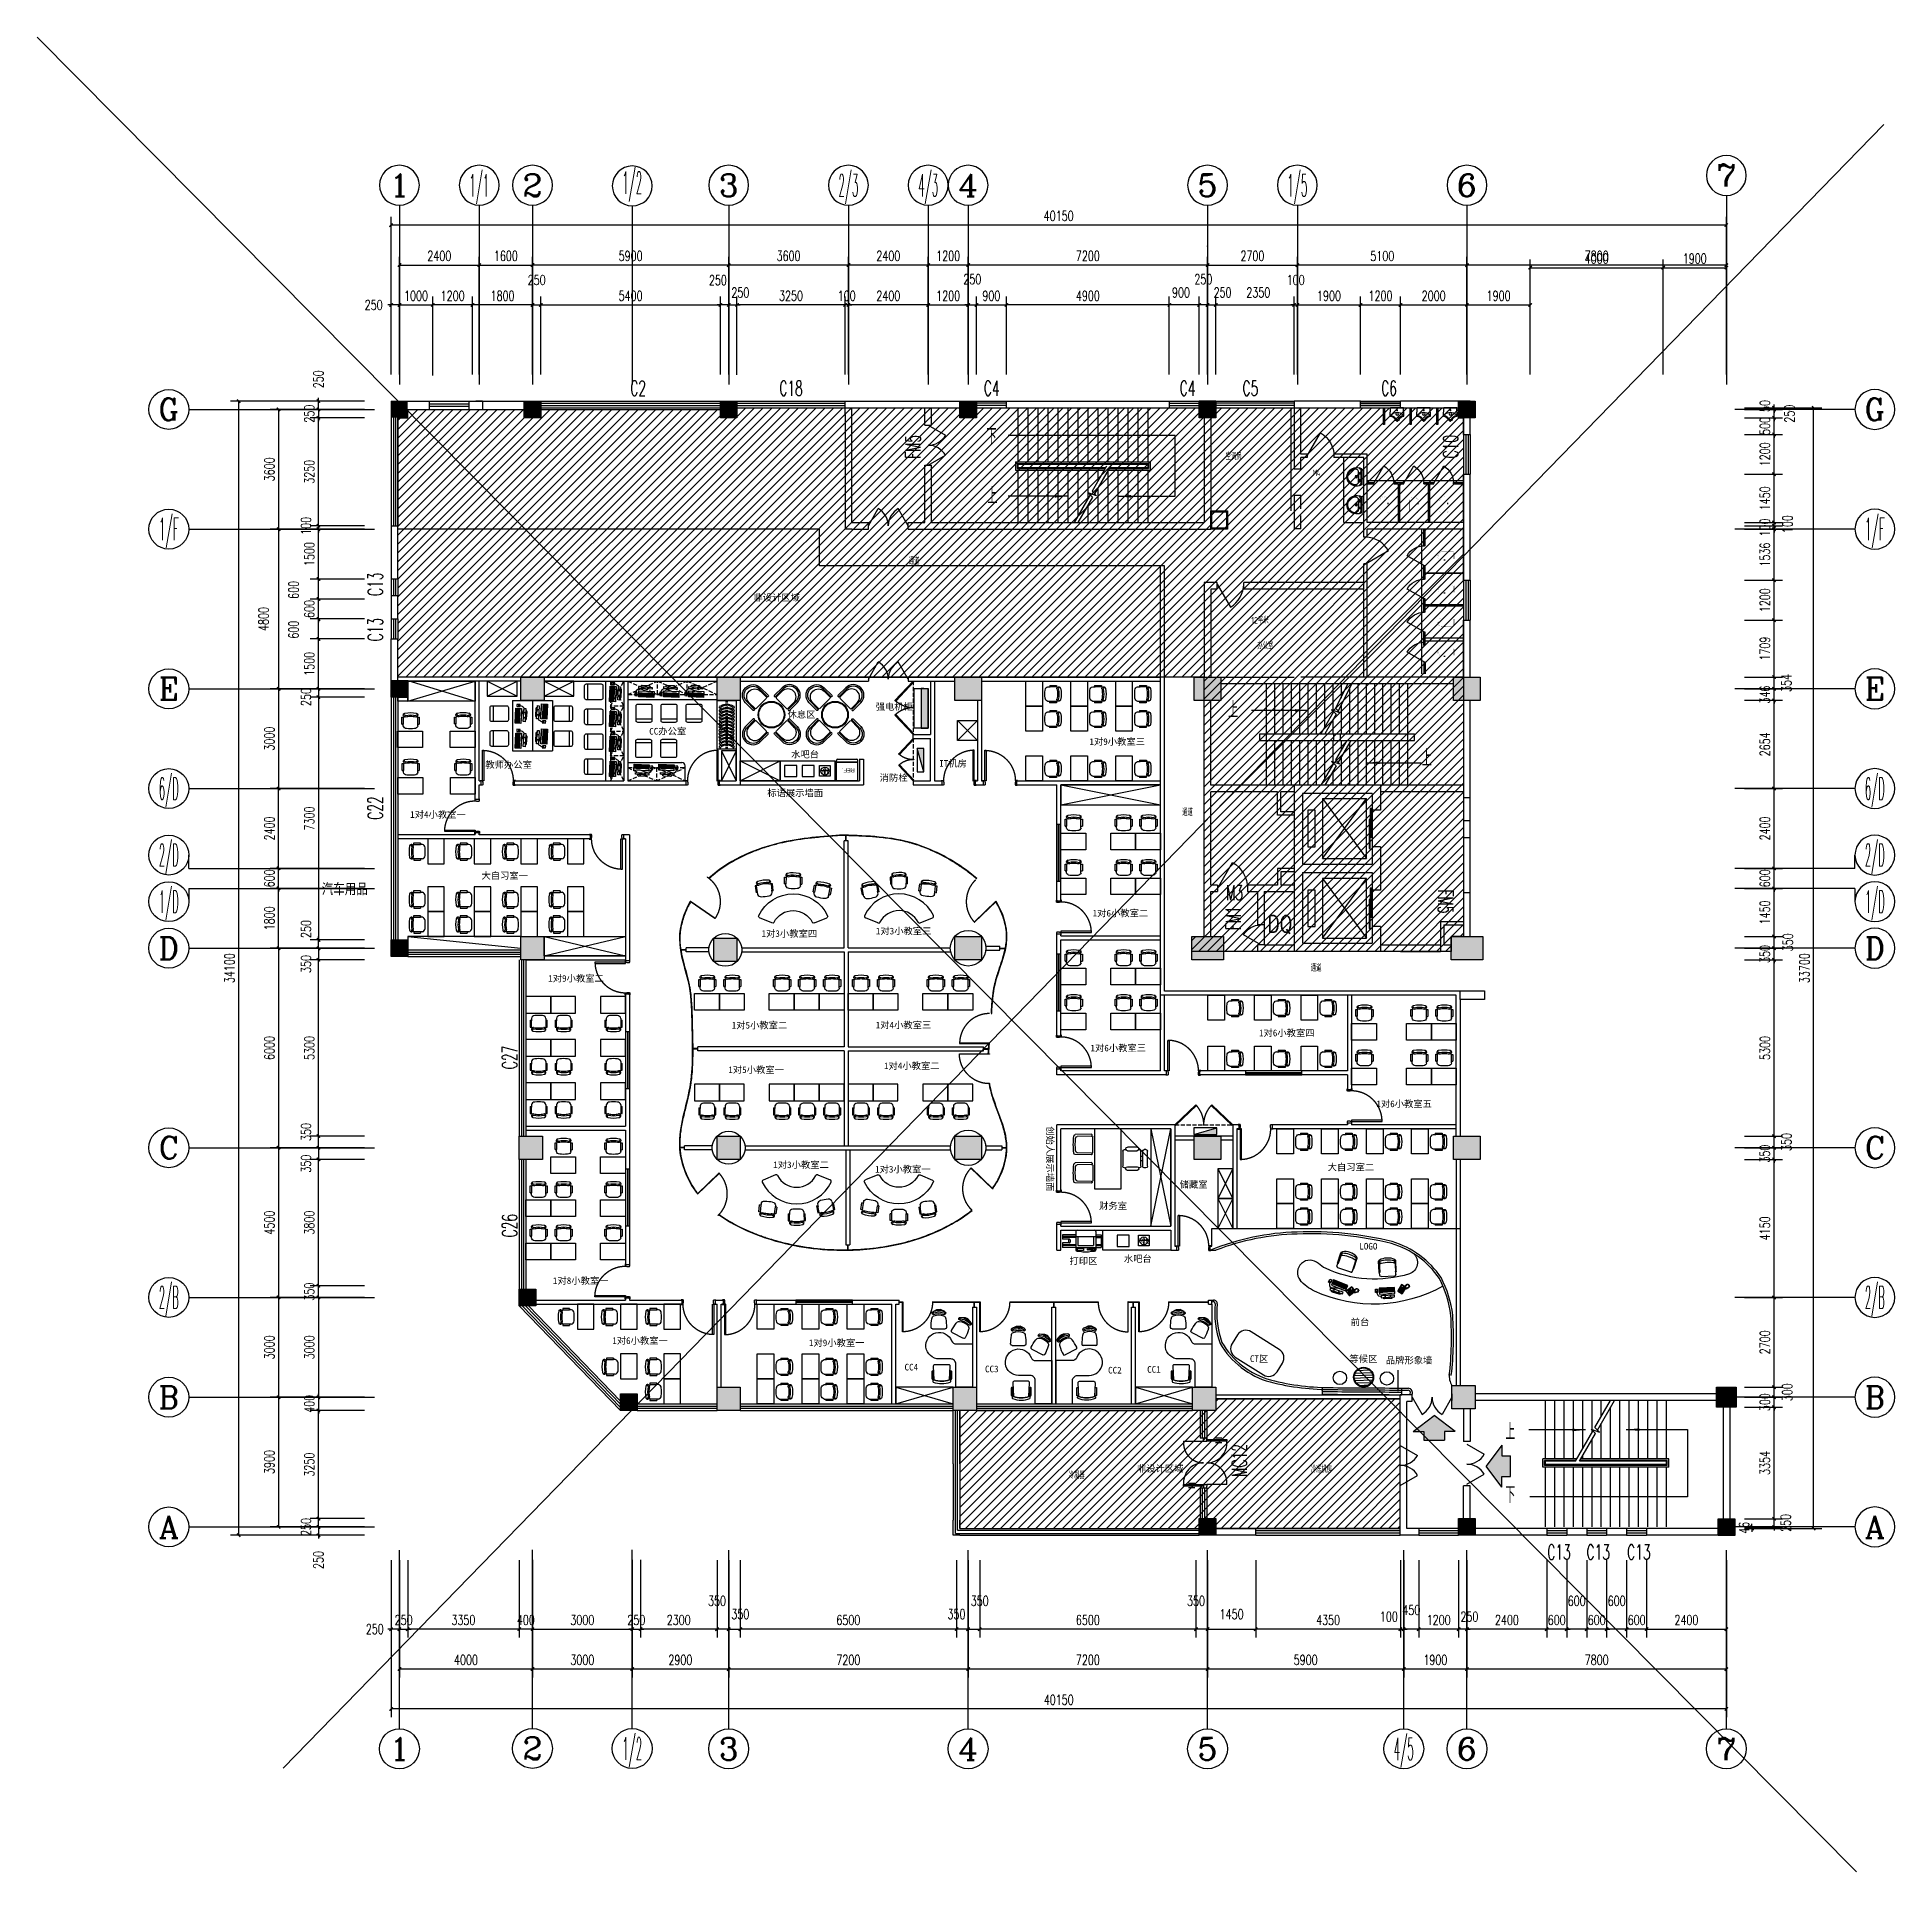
# Model space of a CAD drawing. Extents: x 392800 to 1041602, y -388882 to -94077.
# Drawn here: x 406699 to 462559, y -322870 to -267706 of the extents above; entities that cross this region are included whole.
import ezdxf
from ezdxf.enums import TextEntityAlignment as Align

# ---------------------------------------------------------------- set-up
doc = ezdxf.new("R2010")
doc.units = 0
doc.header["$LTSCALE"] = 1000
doc.header["$MEASUREMENT"] = 0
for name, pattern in [('ACAD_ISO02W100', [15, 12, -3]), ('ACAD_ISO03W100', [30, 12, -18]), ('DASH', [0.35, 0.25, -0.1]), ('DASHED', [0.75, 0.5, -0.25]), ('DASHED2', [6, 5, -1]), ('HIDDEN2', [0.1875, 0.125, -0.0625])]:
    doc.linetypes.add(name, pattern=pattern)
for name, color, linetype in [('AXIS_TEXT', 7, 'Continuous'), ('DOOR【门】', 93, 'Continuous'), ('DS-HIGH-CABINET', 40, 'Continuous'), ('FF-FURN', 51, 'Continuous'), ('GUIHUABU包柱', 132, 'Continuous'), ('guihuabu货架（隐藏）', 7, 'Continuous'), ('IAR-备注', 2, 'Continuous'), ('IAR-文字350', 2, 'ACAD_ISO02W100'), ('IBS-其它（电梯桥厢、管道上空线）', 123, 'Continuous'), ('IBS-墙面灯带', 40, 'INHOPE-LED LIGHT'), ('IBS-完成面', 2, 'Continuous'), ('IBS-新建墙体', 1, 'Continuous'), ('IBS-梁', 8, 'Continuous'), ('IBS-轴号', 160, 'Continuous'), ('IBS－墙体', 6, 'Continuous'), ('IBS－外尺寸标注', 51, 'Continuous'), ('IBS－窗', 1, 'Continuous'), ('IDS-楼梯', 1, 'Continuous'), ('IDS－门', 3, 'Continuous'), ('IFF-固定家具', 52, 'Continuous'), ('IFF-家具', 51, 'Continuous'), ('IFF-电话电脑', 3, 'Continuous'), ('PUB_HATCH', 8, 'Continuous'), ('PUB_TEXT', 7, 'Continuous'), ('STAIR', 10, 'Continuous'), ('WALL', 255, 'Continuous'), ('WINDOW_TEXT', 7, 'Continuous'), ('女儿墙', 4, 'Continuous'), ('洁具', 5, 'Continuous')]:
    doc.layers.add(name, color=color, linetype=linetype)
doc.layers.add('DOOR【门套】', color=70, linetype='Continuous', lineweight=0)
doc.layers.add('品类文字', color=7, linetype='Continuous', lineweight=5)
doc.styles.add('-仿宋_GB2312', font='', dxfattribs={"width": 0.8})
doc.styles.add('_HZFS', font='txt.shx', dxfattribs={"width": 0.6, "bigfont": 'HZFS.shx'})
doc.styles.add('_HZTXT', font='gbenor.shx', dxfattribs={"bigfont": 'gbcbig.shx'})
doc.styles.add('_TCH_DIM_T3', font='SIMPLEX', dxfattribs={"width": 0.705882, "bigfont": 'GBCBIG'})
doc.styles.add('COMPLEX', font='COMPLEX')
doc.styles.add('english', font='swissek.ttf')
doc.styles.add('INHOPE-03', font='gbeitc.shx', dxfattribs={"width": 0.85, "bigfont": 'gbcbig.shx'})
doc.styles.add('SIMPLEX', font='SIMPLEX.SHX', dxfattribs={"width": 0.7})
doc.styles.get("Standard").update_dxf_attribs({"font": 'gbenor.shx', "bigfont": 'gbcbig.shx'})
doc.styles.get('-仿宋_GB2312').set_extended_font_data('FangSong_GB2312')
doc.linetypes.add('INHOPE-LED LIGHT', pattern='A,12.7,-5.08,["LED",INHOPE-03,S=2.54,R=0,X=-2.54,Y=-1.27],-6.35', length=24.13)
doc.dimstyles.new('_TCH_ARCH&&100', dxfattribs={"dimtxt": 297.5, "dimasz": 100, "dimexe": 250, "dimexo": 300, "dimgap": 126.25, "dimtad": 1, "dimdec": 0, "dimzin": 0, "dimdsep": 46, "dimtxsty": '_TCH_DIM_T3', "dimblk": 'ARCHTICK', "dimcen": 0.09, "dimclrt": 7, "dimazin": 2, "dimtfac": 1, "dimtdec": 0, "dimtix": 1, "dimtmove": 2, "dimatfit": 3, "dimfxl": 1, "dimtolj": 1, "dimtzin": 0, "dimarcsym": 0})

msp = doc.modelspace()

# ---------------------------------------------------------------- texts
at = {"layer": 'IAR-文字350'}
for s, width, p in [('空调房', 0.8, (442439.4, -280416.2)), ('M4', 0.6, (445058.5, -280905.4)), ('通道', 0.8, (432908.5, -283562.9)), ('12平米', 0.8, (443206.6, -285341.1)), ('办公室', 0.8, (443388.8, -286108.3)), ('通道', 0.8, (441130.1, -291113.9)), ('通道', 0.8, (444996.8, -295797.4)), ('冷凝器', 0.8, (437715.7, -311051.8)), ('冷冻机房', 0.8, (444997.4, -310870.3))]:
    msp.add_text(s, height=200, rotation=360, dxfattribs=dict(at, width=width)).set_placement(p)
at = {"layer": 'IAR-文字350', "char_height": 200, "attachment_point": 3, "line_spacing_factor": 0.963855}
for s, insert, width in [('{\\fSimSun|b0|i0|c134|p2;非设计区域}', (429636.3, -284456.5), 1759.036), ('{\\fSimSun|b0|i0|c134|p2;休息区}', (430102.8, -287972.5), 1759.036), ('{\\fSimSun|b0|i0|c134|p2;强电机柜}', (433033.4, -287735.7, 0), 1759.036), ('{\\fSimSun|b0|i0|c134|p2;CC办公室}', (426215.5, -288475.4), 1759.036), ('{\\fSimSun|b0|i0|c134|p2;1对9小教室三}', (440012.1, -288787.7), 1759.036), ('{\\fSimSun|b0|i0|c134|p2;水吧台}', (430210.8, -289169.4), 1759.036), ('{\\fSimSun|b0|i0|c134|p2;教师办公室}', (421576.8, -289480), 1759.036), ('{\\fSimSun|b0|i0|c134|p2;消防栓}', (432873.4, -289872.7), 1759.036), ('{\\fSimSun|b0|i0|c134|p2;IT机房}', (434655.7, -289443.5), 1759.036), ('{\\fSimSun|b0|i0|c134|p2;标语展示墙面}', (430333.5, -290330.2), 2097.173), ('{\\fSimSun|b0|i0|c134|p2;1对4小教室一}', (419587.6, -290979.3), 1759.036), ('{\\fSimSun|b0|i0|c134|p2;大自习室一}', (421457.9, -292816.2), 1759.036), ('{\\fSimSun|b0|i0|c134|p2;1对6小教室二}', (440109.5, -293944.6), 1759.036), ('{\\fSimSun|b0|i0|c134|p2;1对3小教室四}', (430153.4, -294558.6), 1759.036), ('{\\fSimSun|b0|i0|c134|p2;1对3小教室三}', (433590.7, -294483.6), 1759.036), ('{\\fSimSun|b0|i0|c134|p2;1对9小教室二}', (423738.8, -295906.4), 1759.036), ('{\\fSimSun|b0|i0|c134|p2;1对5小教室二}', (429255.8, -297315), 1759.036), ('{\\fSimSun|b0|i0|c134|p2;1对4小教室三}', (433585.7, -297308.9), 1759.036), ('{\\fSimSun|b0|i0|c134|p2;1对6小教室四}', (445111, -297546.1), 1759.036), ('{\\fSimSun|b0|i0|c134|p2;1对6小教室三}', (440044.1, -297999.6), 1759.036), ('{\\fSimSun|b0|i0|c134|p2;1对5小教室一}', (429154, -298652.8), 1759.036), ('{\\fSimSun|b0|i0|c134|p2;1对4小教室二}', (433834.9, -298535), 1759.036), ('{\\fSimSun|b0|i0|c134|p2;1对6小教室五}', (448641, -299678.1), 1759.036), ('{\\fSimSun|b0|i0|c134|p2;1对3小教室二}', (430504.9, -301510), 1759.036), ('{\\fSimSun|b0|i0|c134|p2;1对3小教室一}', (433567.5, -301645.4), 1759.036), ('{\\fSimSun|b0|i0|c134|p2;大自习室二}', (446903.3, -301582.2), 1759.036), ('{\\fSimSun|b0|i0|c134|p2;储藏室}', (441892.2, -302103.5), 1759.036), ('{\\fSimSun|b0|i0|c134|p2;财务室}', (439470.7, -302745.4), 1759.036), ('{\\fSimSun|b0|i0|c134|p2;打印区}', (438582.4, -304400.4), 1759.036), ('{\\fSimSun|b0|i0|c134|p2;水吧台}', (440216.1, -304335.2), 1759.036), ('{\\fSimSun|b0|i0|c134|p2;LOGO}', (447000.1, -303959.4), 1759.036), ('{\\fSimSun|b0|i0|c134|p2;1对8小教室一}', (423879.5, -304994.8), 1759.036), ('{\\fSimSun|b0|i0|c134|p2;前台}', (446756.1, -306240.2), 1759.036), ('{\\fSimSun|b0|i0|c134|p2;1对6小教室一}', (425664.3, -306797.6), 1759.036), ('{\\fSimSun|b0|i0|c134|p2;1对9小教室一}', (431577.7, -306863.8), 1759.036), ('{\\fSimSun|b0|i0|c134|p2;CC4}', (433189.1, -307594.9), 1759.036), ('{\\fSimSun|b0|i0|c134|p2;CC3}', (435608.5, -307649.9), 1759.036), ('{\\fSimSun|b0|i0|c134|p2;CC2}', (439309.5, -307686.7), 1759.036), ('{\\fSimSun|b0|i0|c134|p2;CC1}', (440484.7, -307663.7), 1759.036), ('{\\fSimSun|b0|i0|c134|p2;等候区}', (447000.1, -307345.8), 1759.036), ('{\\fSimSun|b0|i0|c134|p2;品牌形象墙}', (448652.9, -307390.4), 1759.036), ('{\\fSimSun|b0|i0|c134|p2;非设计区域}', (441167.7, -310645.5), 1759.036)]:
    msp.add_mtext(s, dxfattribs=dict(at, insert=insert, width=width))
for s, insert, width, rotation in [('{\\fSimSun|b0|i0|c134|p2;创始人展示墙面}', (437257.5, -302410.5), 2097.173, 270), ('{\\fSimSun|b0|i0|c134|p2;CT区}', (443721.4, -307349.8), 1759.036, 358.67104)]:
    msp.add_mtext(s, dxfattribs=dict(at, insert=insert, width=width, rotation=rotation))
at = {"layer": 'IFF-家具', "style": 'english'}
msp.add_text('REF.', height=120, rotation=180, dxfattribs=at).set_placement((431282.8, -289690.2))
at = {"layer": 'IFF-家具', "extrusion": (-2.31988e-06, 2.95012e-07, 1), "char_height": 150, "width": 424.233, "attachment_point": 5, "text_direction": (0.996563, -0.082834, 2e-06), "line_spacing_factor": 0.963855}
for insert in [(430409.5, -289786.6, 0), (439998.8, -303913, 0)]:
    msp.add_mtext('\\fArial Narrow;WD', dxfattribs=dict(at, insert=insert))
at = {"layer": 'PUB_TEXT', "ltscale": 2, "style": '_HZFS', "width": 0.6}
for s, p in [('C2', (424534.6, -278485.2)), ('C18', (429016.3, -278485.2)), ('C4', (435164.6, -278485.2)), ('C4', (441053.7, -278485.2)), ('C5', (442942.6, -278485.2)), ('C6', (447113.7, -278485.2)), ('M3', (442447.3, -293655)), ('C13', (452108.5, -313482.4)), ('C13', (453286.5, -313482.4)), ('C13', (454508.1, -313482.4))]:
    msp.add_text(s, height=450, dxfattribs=at).set_placement(p)
for s, rotation, p in [('FM5', 90, (433264.7, -280380.7)), ('C10', 90, (449425.2, -280369.2)), ('C13', 90, (417089.2, -284508.9)), ('C13', 90, (417089.2, -285873.5)), ('C22', 90, (417089.2, -291237)), ('FM5', 270, (448825.8, -293339.7)), ('FM1', 90, (442896.1, -294551.7)), ('C27', 90, (421131.7, -298737.1)), ('C26', 90, (421131.7, -303795.5)), ('MC12', 90, (443077.2, -310990.5))]:
    msp.add_text(s, height=450, rotation=rotation, dxfattribs=at).set_placement(p)
at = {"layer": 'PUB_TEXT', "style": '_HZFS'}
for s, width, p in [('下', 0.6, (435248.8, -279968.2)), ('上', 0.6, (435271.4, -281741.7)), ('上', 0.6, (442515.6, -288179.7)), ('上', 0.6, (448336.7, -289630.9)), ('DQ', 0.8, (443701.4, -294619.5)), ('上', 0.6, (450846.9, -309883)), ('下', 0.6, (450845.8, -311783.3))]:
    msp.add_text(s, height=500, dxfattribs=dict(at, width=width)).set_placement(p)
at = {"layer": '品类文字', "style": '-仿宋_GB2312', "width": 0.8}
msp.add_text('汽车用品', height=317.52, dxfattribs=at).set_placement((415255.8, -293471.5))

# ---------------------------------------------------------------- blocks, each defined once
blk = doc.blocks.new('_DBLK1')
for p, q in [((-0.5, 0), (-0.25, -0.433)), ((0.5, 0), (0.25, -0.433))]:
    blk.add_line(p, q)
for centre, start, end in [((-0.5, 0), 300, 0), ((0.5, 0), 180, 240)]:
    blk.add_arc(centre, 0.5, start, end)
at = {"layer": 'WINDOW_TEXT', "style": 'SIMPLEX', "flags": 9}
blk.add_attdef('A', text='', height=1, dxfattribs=at).set_placement((0, 1.5), align=Align.MIDDLE)
blk = doc.blocks.new('M_A19UKF')
for p, q in [((-0.467, -0.003), (-0.467, 0.397)), ((-0.467, 0.397), (-0.433, 0.397)), ((-0.433, 0.397), (-0.433, -0.003)), ((-0.495, 0.298), (-0.495, 0.169)), ((-0.405, 0.298), (-0.405, 0.169)), ((-0.5, -0.003), (-0.5, -0.069)), ((-0.433, -0.003), (-0.5, -0.003)), ((-0.5, -0.003), (-0.5, -0.003)), ((-0.5, -0.069), (-0.5, -0.069)), ((-0.5, -0.069), (-0.467, -0.069)), ((-0.433, -0.003), (-0.467, -0.003)), ((-0.433, -0.069), (-0.467, -0.069)), ((-0.433, -0.003), (-0.433, -0.069)), ((0.405, -0.37), (0.405, -0.242)), ((0.433, -0.003), (0.433, -0.069)), ((0.433, -0.003), (0.467, -0.003)), ((0.433, -0.003), (0.5, -0.003)), ((0.433, -0.469), (0.433, -0.069)), ((0.433, -0.069), (0.5, -0.069)), ((0.433, -0.069), (0.467, -0.069)), ((0.5, -0.003), (0.467, -0.003)), ((0.467, -0.069), (0.467, -0.469)), ((0.5, -0.069), (0.467, -0.069)), ((0.495, -0.37), (0.495, -0.242)), ((0.5, -0.003), (0.5, -0.069)), ((0.5, -0.003), (0.5, -0.003)), ((0.5, -0.069), (0.5, -0.069)), ((0.467, -0.469), (0.433, -0.469))]:
    blk.add_line(p, q)
at = {"linetype": 'DASHED2'}
for p, q in [((0.433, 0.397), (0.433, -0.003)), ((-0.433, -0.469), (-0.433, -0.069))]:
    blk.add_line(p, q, dxfattribs=at)
for centre, start, end in [((-0.4, -0.001), 359.8007, 94.7805), ((0.4, -0.071), 179.8007, 274.7805)]:
    blk.add_arc(centre, 0.4, start, end)
for centre, start, end in [((0.4, -0.001), 85.2195, 180.1993), ((-0.4, -0.071), 265.2195, 0.1993)]:
    blk.add_arc(centre, 0.4, start, end, dxfattribs=at)
blk = doc.blocks.new('_ArchTick')
at = {"color": 0, "linetype": 'ByBlock', "const_width": 0.4}
blk.add_lwpolyline([(-0.5, -0.5), (0.5, 0.5)], dxfattribs=at)
blk = doc.blocks.new('*D407')
at = {"layer": 'Defpoints', "color": 0, "transparency": 16777216}
for p in [(447693, -313199), (447793, -313199), (447793, -315573)]:
    blk.add_point(p, dxfattribs=at)
at = {"layer": 'IBS－外尺寸标注', "color": 0, "lineweight": -2, "transparency": 16777216}
for p, q in [((447693, -313499), (447693, -315823)), ((447793, -313499), (447793, -315823)), ((447693, -315573), (447593, -315573)), ((447693, -315573), (447793, -315573)), ((447793, -315573), (447893, -315573))]:
    blk.add_line(p, q, dxfattribs=at)
at = {"layer": 'IBS－外尺寸标注', "color": 0, "lineweight": -2, "transparency": 16777216, "xscale": 100, "yscale": 100, "zscale": 100}
blk.add_blockref('_ArchTick', (447693, -315573), dxfattribs=at)
at = {"layer": 'IBS－外尺寸标注', "color": 0, "lineweight": -2, "transparency": 16777216, "xscale": 100, "yscale": 100, "zscale": 100, "rotation": 180}
blk.add_blockref('_ArchTick', (447793, -315573), dxfattribs=at)
at = {"layer": 'IBS－外尺寸标注', "color": 7, "transparency": 16777216, "insert": (447343, -315198), "char_height": 297.5, "attachment_point": 5, "style": '_TCH_DIM_T3'}
blk.add_mtext('\\A1;100', dxfattribs=at)
blk = doc.blocks.new('*D408')
at = {"layer": 'Defpoints', "color": 0, "transparency": 16777216}
for p in [(447793, -313199), (448243, -313199), (447793, -315573)]:
    blk.add_point(p, dxfattribs=at)
at = {"layer": 'IBS－外尺寸标注', "color": 0, "lineweight": -2, "transparency": 16777216}
for p, q in [((447793, -313499), (447793, -315823)), ((448243, -313499), (448243, -315823)), ((448243, -315573), (447793, -315573))]:
    blk.add_line(p, q, dxfattribs=at)
at = {"layer": 'IBS－外尺寸标注', "color": 0, "lineweight": -2, "transparency": 16777216, "xscale": 100, "yscale": 100, "zscale": 100, "rotation": 180}
blk.add_blockref('_ArchTick', (447793, -315573), dxfattribs=at)
at = {"layer": 'IBS－外尺寸标注', "color": 0, "lineweight": -2, "transparency": 16777216, "xscale": 100, "yscale": 100, "zscale": 100}
blk.add_blockref('_ArchTick', (448243, -315573), dxfattribs=at)
at = {"layer": 'IBS－外尺寸标注', "color": 7, "transparency": 16777216, "insert": (448018, -314998), "char_height": 297.5, "attachment_point": 5, "style": '_TCH_DIM_T3'}
blk.add_mtext('\\A1;450', dxfattribs=at)
blk = doc.blocks.new('*D409')
at = {"layer": 'Defpoints', "color": 0, "transparency": 16777216}
for p in [(448243, -313199), (449443, -313199), (448243, -315573)]:
    blk.add_point(p, dxfattribs=at)
at = {"layer": 'IBS－外尺寸标注', "color": 0, "lineweight": -2, "transparency": 16777216}
for p, q in [((448243, -313499), (448243, -315823)), ((449443, -313499), (449443, -315823)), ((449443, -315573), (448243, -315573))]:
    blk.add_line(p, q, dxfattribs=at)
at = {"layer": 'IBS－外尺寸标注', "color": 0, "lineweight": -2, "transparency": 16777216, "xscale": 100, "yscale": 100, "zscale": 100, "rotation": 180}
blk.add_blockref('_ArchTick', (448243, -315573), dxfattribs=at)
at = {"layer": 'IBS－外尺寸标注', "color": 0, "lineweight": -2, "transparency": 16777216, "xscale": 100, "yscale": 100, "zscale": 100}
blk.add_blockref('_ArchTick', (449443, -315573), dxfattribs=at)
at = {"layer": 'IBS－外尺寸标注', "color": 7, "transparency": 16777216, "insert": (448843, -315298), "char_height": 297.5, "attachment_point": 5, "style": '_TCH_DIM_T3'}
blk.add_mtext('\\A1;1200', dxfattribs=at)
blk = doc.blocks.new('_AXISO')
blk.add_circle((0, 0), 0.5)
at = {"layer": 'AXIS_TEXT', "style": 'COMPLEX', "width": 1.041667}
blk.add_attdef('A', text='', height=0.56, dxfattribs=at).set_placement((-0.25, -0.28), (0.25, -0.28), align=Align.FIT)
blk = doc.blocks.new('*D410')
at = {"layer": 'Defpoints', "color": 0, "transparency": 16777216}
for p in [(447793, -313199), (449693, -313199), (447793, -316773)]:
    blk.add_point(p, dxfattribs=at)
at = {"layer": 'IBS－外尺寸标注', "color": 0, "lineweight": -2, "transparency": 16777216}
for p, q in [((447793, -313499), (447793, -317023)), ((449693, -313499), (449693, -317023)), ((449693, -316773), (447793, -316773))]:
    blk.add_line(p, q, dxfattribs=at)
at = {"layer": 'IBS－外尺寸标注', "color": 0, "lineweight": -2, "transparency": 16777216, "xscale": 100, "yscale": 100, "zscale": 100, "rotation": 180}
blk.add_blockref('_ArchTick', (447793, -316773), dxfattribs=at)
at = {"layer": 'IBS－外尺寸标注', "color": 0, "lineweight": -2, "transparency": 16777216, "xscale": 100, "yscale": 100, "zscale": 100}
blk.add_blockref('_ArchTick', (449693, -316773), dxfattribs=at)
at = {"layer": 'IBS－外尺寸标注', "color": 7, "transparency": 16777216, "insert": (448743, -316498), "char_height": 297.5, "attachment_point": 5, "style": '_TCH_DIM_T3'}
blk.add_mtext('\\A1;1900', dxfattribs=at)
blk = doc.blocks.new('*D411')
at = {"layer": 'Defpoints', "color": 0, "transparency": 16777216}
for p in [(424842, -313199), (427143, -313199), (424842, -315573)]:
    blk.add_point(p, dxfattribs=at)
at = {"layer": 'IBS－外尺寸标注', "color": 0, "lineweight": -2, "transparency": 16777216}
for p, q in [((424842, -313499), (424842, -315823)), ((427143, -313499), (427143, -315823)), ((427143, -315573), (424842, -315573))]:
    blk.add_line(p, q, dxfattribs=at)
at = {"layer": 'IBS－外尺寸标注', "color": 0, "lineweight": -2, "transparency": 16777216, "xscale": 100, "yscale": 100, "zscale": 100, "rotation": 180}
blk.add_blockref('_ArchTick', (424842, -315573), dxfattribs=at)
at = {"layer": 'IBS－外尺寸标注', "color": 0, "lineweight": -2, "transparency": 16777216, "xscale": 100, "yscale": 100, "zscale": 100}
blk.add_blockref('_ArchTick', (427143, -315573), dxfattribs=at)
at = {"layer": 'IBS－外尺寸标注', "color": 7, "transparency": 16777216, "insert": (425992, -315298), "char_height": 297.5, "attachment_point": 5, "style": '_TCH_DIM_T3'}
blk.add_mtext('\\A1;2300', dxfattribs=at)
blk = doc.blocks.new('*D412')
at = {"layer": 'Defpoints', "color": 0, "transparency": 16777216}
for p in [(413958, -290299), (416843, -290299), (416843, -292699)]:
    blk.add_point(p, dxfattribs=at)
at = {"layer": 'IBS－外尺寸标注', "color": 0, "lineweight": -2, "transparency": 16777216}
for p, q in [((416543, -290299), (413708, -290299)), ((413958, -292699), (413958, -290299)), ((416543, -292699), (413708, -292699))]:
    blk.add_line(p, q, dxfattribs=at)
at = {"layer": 'IBS－外尺寸标注', "color": 0, "lineweight": -2, "transparency": 16777216, "xscale": 100, "yscale": 100, "zscale": 100}
for p, rotation in [((413958, -290299), 90), ((413958, -292699), 270)]:
    blk.add_blockref('_ArchTick', p, dxfattribs=dict(at, rotation=rotation))
at = {"layer": 'IBS－外尺寸标注', "color": 7, "transparency": 16777216, "insert": (413683, -291499), "char_height": 297.5, "attachment_point": 5, "rotation": 90, "style": '_TCH_DIM_T3'}
blk.add_mtext('\\A1;2400', dxfattribs=at)
blk = doc.blocks.new('*D413')
at = {"layer": 'Defpoints', "color": 0, "transparency": 16777216}
for p in [(413958, -292699), (416843, -292699), (416843, -293299)]:
    blk.add_point(p, dxfattribs=at)
at = {"layer": 'IBS－外尺寸标注', "color": 0, "lineweight": -2, "transparency": 16777216}
for p, q in [((416543, -292699), (413708, -292699)), ((413958, -292699), (413958, -292599)), ((413958, -293299), (413958, -292699)), ((416543, -293299), (413708, -293299)), ((413958, -293299), (413958, -293399))]:
    blk.add_line(p, q, dxfattribs=at)
at = {"layer": 'IBS－外尺寸标注', "color": 0, "lineweight": -2, "transparency": 16777216, "xscale": 100, "yscale": 100, "zscale": 100}
for p, rotation in [((413958, -292699), 270), ((413958, -293299), 90)]:
    blk.add_blockref('_ArchTick', p, dxfattribs=dict(at, rotation=rotation))
at = {"layer": 'IBS－外尺寸标注', "color": 7, "transparency": 16777216, "insert": (413683, -292999), "char_height": 297.5, "attachment_point": 5, "rotation": 90, "style": '_TCH_DIM_T3'}
blk.add_mtext('\\A1;600', dxfattribs=at)
blk = doc.blocks.new('*D414')
at = {"layer": 'Defpoints', "color": 0, "transparency": 16777216}
for p in [(413958, -293299), (416843, -293299), (416843, -295099)]:
    blk.add_point(p, dxfattribs=at)
at = {"layer": 'IBS－外尺寸标注', "color": 0, "lineweight": -2, "transparency": 16777216}
for p, q in [((416543, -293299), (413708, -293299)), ((413958, -295099), (413958, -293299)), ((416543, -295099), (413708, -295099))]:
    blk.add_line(p, q, dxfattribs=at)
at = {"layer": 'IBS－外尺寸标注', "color": 0, "lineweight": -2, "transparency": 16777216, "xscale": 100, "yscale": 100, "zscale": 100}
for p, rotation in [((413958, -293299), 90), ((413958, -295099), 270)]:
    blk.add_blockref('_ArchTick', p, dxfattribs=dict(at, rotation=rotation))
at = {"layer": 'IBS－外尺寸标注', "color": 7, "transparency": 16777216, "insert": (413683, -294199), "char_height": 297.5, "attachment_point": 5, "rotation": 90, "style": '_TCH_DIM_T3'}
blk.add_mtext('\\A1;1800', dxfattribs=at)
blk = doc.blocks.new('*D415')
at = {"layer": 'Defpoints', "color": 0, "transparency": 16777216}
for p in [(421593, -274558), (419993, -278153), (421593, -278153)]:
    blk.add_point(p, dxfattribs=at)
at = {"layer": 'IBS－外尺寸标注', "color": 0, "lineweight": -2, "transparency": 16777216}
for p, q in [((419993, -277853), (419993, -274308)), ((419993, -274558), (421593, -274558)), ((421593, -277853), (421593, -274308))]:
    blk.add_line(p, q, dxfattribs=at)
at = {"layer": 'IBS－外尺寸标注', "color": 0, "lineweight": -2, "transparency": 16777216, "xscale": 100, "yscale": 100, "zscale": 100, "rotation": 180}
blk.add_blockref('_ArchTick', (419993, -274558), dxfattribs=at)
at = {"layer": 'IBS－外尺寸标注', "color": 0, "lineweight": -2, "transparency": 16777216, "xscale": 100, "yscale": 100, "zscale": 100}
blk.add_blockref('_ArchTick', (421593, -274558), dxfattribs=at)
at = {"layer": 'IBS－外尺寸标注', "color": 7, "transparency": 16777216, "insert": (420793, -274283), "char_height": 297.5, "attachment_point": 5, "style": '_TCH_DIM_T3'}
blk.add_mtext('\\A1;1600', dxfattribs=at)
blk = doc.blocks.new('*D416')
at = {"layer": 'Defpoints', "color": 0, "transparency": 16777216}
for p in [(419993, -274558), (417593, -278153), (419993, -278153)]:
    blk.add_point(p, dxfattribs=at)
at = {"layer": 'IBS－外尺寸标注', "color": 0, "lineweight": -2, "transparency": 16777216}
for p, q in [((417593, -277853), (417593, -274308)), ((417593, -274558), (419993, -274558)), ((419993, -277853), (419993, -274308))]:
    blk.add_line(p, q, dxfattribs=at)
at = {"layer": 'IBS－外尺寸标注', "color": 0, "lineweight": -2, "transparency": 16777216, "xscale": 100, "yscale": 100, "zscale": 100, "rotation": 180}
blk.add_blockref('_ArchTick', (417593, -274558), dxfattribs=at)
at = {"layer": 'IBS－外尺寸标注', "color": 0, "lineweight": -2, "transparency": 16777216, "xscale": 100, "yscale": 100, "zscale": 100}
blk.add_blockref('_ArchTick', (419993, -274558), dxfattribs=at)
at = {"layer": 'IBS－外尺寸标注', "color": 7, "transparency": 16777216, "insert": (418793, -274283), "char_height": 297.5, "attachment_point": 5, "style": '_TCH_DIM_T3'}
blk.add_mtext('\\A1;2400', dxfattribs=at)
blk = doc.blocks.new('*D417')
at = {"layer": 'Defpoints', "color": 0, "transparency": 16777216}
for p in [(415158, -312249), (416843, -312249), (416843, -312499)]:
    blk.add_point(p, dxfattribs=at)
at = {"layer": 'IBS－外尺寸标注', "color": 0, "lineweight": -2, "transparency": 16777216}
for p, q in [((416543, -312249), (414908, -312249)), ((415158, -312249), (415158, -312149)), ((415158, -312499), (415158, -312249)), ((416543, -312499), (414908, -312499)), ((415158, -312499), (415158, -312599))]:
    blk.add_line(p, q, dxfattribs=at)
at = {"layer": 'IBS－外尺寸标注', "color": 0, "lineweight": -2, "transparency": 16777216, "xscale": 100, "yscale": 100, "zscale": 100}
for p, rotation in [((415158, -312249), 270), ((415158, -312499), 90)]:
    blk.add_blockref('_ArchTick', p, dxfattribs=dict(at, rotation=rotation))
at = {"layer": 'IBS－外尺寸标注', "color": 7, "transparency": 16777216, "insert": (414783, -312499), "char_height": 297.5, "attachment_point": 5, "rotation": 90, "style": '_TCH_DIM_T3'}
blk.add_mtext('\\A1;250', dxfattribs=at)
blk = doc.blocks.new('*D418')
at = {"layer": 'Defpoints', "color": 0, "transparency": 16777216}
for p in [(415158, -308999), (416843, -308999), (416843, -312249)]:
    blk.add_point(p, dxfattribs=at)
at = {"layer": 'IBS－外尺寸标注', "color": 0, "lineweight": -2, "transparency": 16777216}
for p, q in [((416543, -308999), (414908, -308999)), ((415158, -312249), (415158, -308999)), ((416543, -312249), (414908, -312249))]:
    blk.add_line(p, q, dxfattribs=at)
at = {"layer": 'IBS－外尺寸标注', "color": 0, "lineweight": -2, "transparency": 16777216, "xscale": 100, "yscale": 100, "zscale": 100}
for p, rotation in [((415158, -308999), 90), ((415158, -312249), 270)]:
    blk.add_blockref('_ArchTick', p, dxfattribs=dict(at, rotation=rotation))
at = {"layer": 'IBS－外尺寸标注', "color": 7, "transparency": 16777216, "insert": (414883, -310624), "char_height": 297.5, "attachment_point": 5, "rotation": 90, "style": '_TCH_DIM_T3'}
blk.add_mtext('\\A1;3250', dxfattribs=at)
blk = doc.blocks.new('*D419')
at = {"layer": 'Defpoints', "color": 0, "transparency": 16777216}
for p in [(415158, -312749), (416843, -312499), (416843, -312749)]:
    blk.add_point(p, dxfattribs=at)
at = {"layer": 'IBS－外尺寸标注', "color": 0, "lineweight": -2, "transparency": 16777216}
for p, q in [((416543, -312499), (414908, -312499)), ((416543, -312749), (414908, -312749)), ((415158, -312499), (415158, -312399)), ((415158, -312499), (415158, -312749)), ((415158, -312749), (415158, -312849))]:
    blk.add_line(p, q, dxfattribs=at)
at = {"layer": 'IBS－外尺寸标注', "color": 0, "lineweight": -2, "transparency": 16777216, "xscale": 100, "yscale": 100, "zscale": 100}
for p, rotation in [((415158, -312499), 270), ((415158, -312749), 90)]:
    blk.add_blockref('_ArchTick', p, dxfattribs=dict(at, rotation=rotation))
at = {"layer": 'IBS－外尺寸标注', "color": 7, "transparency": 16777216, "insert": (415158, -313496), "char_height": 297.5, "attachment_point": 5, "rotation": 90, "style": '_TCH_DIM_T3'}
blk.add_mtext('\\A1;250', dxfattribs=at)
blk = doc.blocks.new('*D420')
at = {"layer": 'Defpoints', "color": 0, "transparency": 16777216}
for p in [(416843, -308599), (415158, -308999), (416843, -308999)]:
    blk.add_point(p, dxfattribs=at)
at = {"layer": 'IBS－外尺寸标注', "color": 0, "lineweight": -2, "transparency": 16777216}
for p, q in [((416543, -308599), (414908, -308599)), ((415158, -308599), (415158, -308499)), ((415158, -308599), (415158, -308999)), ((416543, -308999), (414908, -308999)), ((415158, -308999), (415158, -309099))]:
    blk.add_line(p, q, dxfattribs=at)
at = {"layer": 'IBS－外尺寸标注', "color": 0, "lineweight": -2, "transparency": 16777216, "xscale": 100, "yscale": 100, "zscale": 100}
for p, rotation in [((415158, -308599), 270), ((415158, -308999), 90)]:
    blk.add_blockref('_ArchTick', p, dxfattribs=dict(at, rotation=rotation))
at = {"layer": 'IBS－外尺寸标注', "color": 7, "transparency": 16777216, "insert": (414883, -308799), "char_height": 297.5, "attachment_point": 5, "rotation": 90, "style": '_TCH_DIM_T3'}
blk.add_mtext('\\A1;400', dxfattribs=at)
blk = doc.blocks.new('*D421')
at = {"layer": 'Defpoints', "color": 0, "transparency": 16777216}
for p in [(415158, -305249), (416843, -305249), (416843, -305599)]:
    blk.add_point(p, dxfattribs=at)
at = {"layer": 'IBS－外尺寸标注', "color": 0, "lineweight": -2, "transparency": 16777216}
for p, q in [((416543, -305249), (414908, -305249)), ((415158, -305249), (415158, -305149)), ((415158, -305599), (415158, -305249)), ((416543, -305599), (414908, -305599)), ((415158, -305599), (415158, -305699))]:
    blk.add_line(p, q, dxfattribs=at)
at = {"layer": 'IBS－外尺寸标注', "color": 0, "lineweight": -2, "transparency": 16777216, "xscale": 100, "yscale": 100, "zscale": 100}
for p, rotation in [((415158, -305249), 270), ((415158, -305599), 90)]:
    blk.add_blockref('_ArchTick', p, dxfattribs=dict(at, rotation=rotation))
at = {"layer": 'IBS－外尺寸标注', "color": 7, "transparency": 16777216, "insert": (414883, -305424), "char_height": 297.5, "attachment_point": 5, "rotation": 90, "style": '_TCH_DIM_T3'}
blk.add_mtext('\\A1;350', dxfattribs=at)
blk = doc.blocks.new('*D422')
at = {"layer": 'Defpoints', "color": 0, "transparency": 16777216}
for p in [(415158, -301449), (416843, -301099), (416843, -301449)]:
    blk.add_point(p, dxfattribs=at)
at = {"layer": 'IBS－外尺寸标注', "color": 0, "lineweight": -2, "transparency": 16777216}
for p, q in [((416543, -301099), (414908, -301099)), ((416543, -301449), (414908, -301449)), ((415158, -301099), (415158, -301449))]:
    blk.add_line(p, q, dxfattribs=at)
at = {"layer": 'IBS－外尺寸标注', "color": 0, "lineweight": -2, "transparency": 16777216, "xscale": 100, "yscale": 100, "zscale": 100}
for p, rotation in [((415158, -301099), 90), ((415158, -301449), 270)]:
    blk.add_blockref('_ArchTick', p, dxfattribs=dict(at, rotation=rotation))
at = {"layer": 'IBS－外尺寸标注', "color": 7, "transparency": 16777216, "insert": (414783, -301574), "char_height": 297.5, "attachment_point": 5, "rotation": 90, "style": '_TCH_DIM_T3'}
blk.add_mtext('\\A1;350', dxfattribs=at)
blk = doc.blocks.new('*D423')
at = {"layer": 'Defpoints', "color": 0, "transparency": 16777216}
for p in [(415158, -300749), (416843, -300749), (416843, -301099)]:
    blk.add_point(p, dxfattribs=at)
at = {"layer": 'IBS－外尺寸标注', "color": 0, "lineweight": -2, "transparency": 16777216}
for p, q in [((416543, -300749), (414908, -300749)), ((415158, -301099), (415158, -300749)), ((416543, -301099), (414908, -301099))]:
    blk.add_line(p, q, dxfattribs=at)
at = {"layer": 'IBS－外尺寸标注', "color": 0, "lineweight": -2, "transparency": 16777216, "xscale": 100, "yscale": 100, "zscale": 100}
for p, rotation in [((415158, -300749), 90), ((415158, -301099), 270)]:
    blk.add_blockref('_ArchTick', p, dxfattribs=dict(at, rotation=rotation))
at = {"layer": 'IBS－外尺寸标注', "color": 7, "transparency": 16777216, "insert": (414783, -300624), "char_height": 297.5, "attachment_point": 5, "rotation": 90, "style": '_TCH_DIM_T3'}
blk.add_mtext('\\A1;350', dxfattribs=at)
blk = doc.blocks.new('*D424')
at = {"layer": 'Defpoints', "color": 0, "transparency": 16777216}
for p in [(415158, -295449), (416843, -295099), (416843, -295449)]:
    blk.add_point(p, dxfattribs=at)
at = {"layer": 'IBS－外尺寸标注', "color": 0, "lineweight": -2, "transparency": 16777216}
for p, q in [((416543, -295099), (414908, -295099)), ((416543, -295449), (414908, -295449)), ((415158, -295099), (415158, -295449))]:
    blk.add_line(p, q, dxfattribs=at)
at = {"layer": 'IBS－外尺寸标注', "color": 0, "lineweight": -2, "transparency": 16777216, "xscale": 100, "yscale": 100, "zscale": 100}
for p, rotation in [((415158, -295099), 90), ((415158, -295449), 270)]:
    blk.add_blockref('_ArchTick', p, dxfattribs=dict(at, rotation=rotation))
at = {"layer": 'IBS－外尺寸标注', "color": 7, "transparency": 16777216, "insert": (414783, -295574), "char_height": 297.5, "attachment_point": 5, "rotation": 90, "style": '_TCH_DIM_T3'}
blk.add_mtext('\\A1;350', dxfattribs=at)
blk = doc.blocks.new('*D425')
at = {"layer": 'Defpoints', "color": 0, "transparency": 16777216}
for p in [(415158, -294849), (416843, -294849), (416843, -295099)]:
    blk.add_point(p, dxfattribs=at)
at = {"layer": 'IBS－外尺寸标注', "color": 0, "lineweight": -2, "transparency": 16777216}
for p, q in [((416543, -294849), (414908, -294849)), ((415158, -294849), (415158, -294749)), ((415158, -295099), (415158, -294849)), ((416543, -295099), (414908, -295099)), ((415158, -295099), (415158, -295199))]:
    blk.add_line(p, q, dxfattribs=at)
at = {"layer": 'IBS－外尺寸标注', "color": 0, "lineweight": -2, "transparency": 16777216, "xscale": 100, "yscale": 100, "zscale": 100}
for p, rotation in [((415158, -294849), 270), ((415158, -295099), 90)]:
    blk.add_blockref('_ArchTick', p, dxfattribs=dict(at, rotation=rotation))
at = {"layer": 'IBS－外尺寸标注', "color": 7, "transparency": 16777216, "insert": (414783, -294524), "char_height": 297.5, "attachment_point": 5, "rotation": 90, "style": '_TCH_DIM_T3'}
blk.add_mtext('\\A1;250', dxfattribs=at)
blk = doc.blocks.new('*D426')
at = {"layer": 'Defpoints', "color": 0, "transparency": 16777216}
for p in [(415158, -287549), (416843, -287299), (416843, -287549)]:
    blk.add_point(p, dxfattribs=at)
at = {"layer": 'IBS－外尺寸标注', "color": 0, "lineweight": -2, "transparency": 16777216}
for p, q in [((416543, -287299), (414908, -287299)), ((416543, -287549), (414908, -287549)), ((415158, -287299), (415158, -287199)), ((415158, -287299), (415158, -287549)), ((415158, -287549), (415158, -287649))]:
    blk.add_line(p, q, dxfattribs=at)
at = {"layer": 'IBS－外尺寸标注', "color": 0, "lineweight": -2, "transparency": 16777216, "xscale": 100, "yscale": 100, "zscale": 100}
for p, rotation in [((415158, -287299), 270), ((415158, -287549), 90)]:
    blk.add_blockref('_ArchTick', p, dxfattribs=dict(at, rotation=rotation))
at = {"layer": 'IBS－外尺寸标注', "color": 7, "transparency": 16777216, "insert": (414783, -287549), "char_height": 297.5, "attachment_point": 5, "rotation": 90, "style": '_TCH_DIM_T3'}
blk.add_mtext('\\A1;250', dxfattribs=at)
blk = doc.blocks.new('*D427')
at = {"layer": 'Defpoints', "color": 0, "transparency": 16777216}
for p in [(415158, -282399), (416843, -282399), (416843, -282499)]:
    blk.add_point(p, dxfattribs=at)
at = {"layer": 'IBS－外尺寸标注', "color": 0, "lineweight": -2, "transparency": 16777216}
for p, q in [((416543, -282399), (414908, -282399)), ((416543, -282499), (414908, -282499)), ((415158, -282399), (415158, -282299)), ((415158, -282499), (415158, -282399)), ((415158, -282499), (415158, -282599))]:
    blk.add_line(p, q, dxfattribs=at)
at = {"layer": 'IBS－外尺寸标注', "color": 0, "lineweight": -2, "transparency": 16777216, "xscale": 100, "yscale": 100, "zscale": 100}
for p, rotation in [((415158, -282399), 270), ((415158, -282499), 90)]:
    blk.add_blockref('_ArchTick', p, dxfattribs=dict(at, rotation=rotation))
at = {"layer": 'IBS－外尺寸标注', "color": 7, "transparency": 16777216, "insert": (414783, -282399), "char_height": 297.5, "attachment_point": 5, "rotation": 90, "style": '_TCH_DIM_T3'}
blk.add_mtext('\\A1;100', dxfattribs=at)
blk = doc.blocks.new('*D428')
at = {"layer": 'Defpoints', "color": 0, "transparency": 16777216}
for p in [(415158, -279149), (416843, -278899), (416843, -279149)]:
    blk.add_point(p, dxfattribs=at)
at = {"layer": 'IBS－外尺寸标注', "color": 0, "lineweight": -2, "transparency": 16777216}
for p, q in [((416543, -278899), (414908, -278899)), ((416543, -279149), (414908, -279149)), ((415158, -278899), (415158, -278799)), ((415158, -278899), (415158, -279149)), ((415158, -279149), (415158, -279249))]:
    blk.add_line(p, q, dxfattribs=at)
at = {"layer": 'IBS－外尺寸标注', "color": 0, "lineweight": -2, "transparency": 16777216, "xscale": 100, "yscale": 100, "zscale": 100}
for p, rotation in [((415158, -278899), 270), ((415158, -279149), 90)]:
    blk.add_blockref('_ArchTick', p, dxfattribs=dict(at, rotation=rotation))
at = {"layer": 'IBS－外尺寸标注', "color": 7, "transparency": 16777216, "insert": (414883, -279024), "char_height": 297.5, "attachment_point": 5, "rotation": 90, "style": '_TCH_DIM_T3'}
blk.add_mtext('\\A1;250', dxfattribs=at)
blk = doc.blocks.new('*D429')
at = {"layer": 'Defpoints', "color": 0, "transparency": 16777216}
for p in [(415158, -278649), (416843, -278649), (416843, -278899)]:
    blk.add_point(p, dxfattribs=at)
at = {"layer": 'IBS－外尺寸标注', "color": 0, "lineweight": -2, "transparency": 16777216}
for p, q in [((416543, -278649), (414908, -278649)), ((415158, -278649), (415158, -278549)), ((415158, -278899), (415158, -278649)), ((416543, -278899), (414908, -278899)), ((415158, -278899), (415158, -278999))]:
    blk.add_line(p, q, dxfattribs=at)
at = {"layer": 'IBS－外尺寸标注', "color": 0, "lineweight": -2, "transparency": 16777216, "xscale": 100, "yscale": 100, "zscale": 100}
for p, rotation in [((415158, -278649), 270), ((415158, -278899), 90)]:
    blk.add_blockref('_ArchTick', p, dxfattribs=dict(at, rotation=rotation))
at = {"layer": 'IBS－外尺寸标注', "color": 7, "transparency": 16777216, "insert": (415158, -277991), "char_height": 297.5, "attachment_point": 5, "rotation": 90, "style": '_TCH_DIM_T3'}
blk.add_mtext('\\A1;250', dxfattribs=at)
blk = doc.blocks.new('*D430')
at = {"layer": 'Defpoints', "color": 0, "transparency": 16777216}
for p in [(417593, -313199), (417843, -313199), (417843, -315573)]:
    blk.add_point(p, dxfattribs=at)
at = {"layer": 'IBS－外尺寸标注', "color": 0, "lineweight": -2, "transparency": 16777216}
for p, q in [((417593, -313499), (417593, -315823)), ((417843, -313499), (417843, -315823)), ((417593, -315573), (417493, -315573)), ((417593, -315573), (417843, -315573)), ((417843, -315573), (417943, -315573))]:
    blk.add_line(p, q, dxfattribs=at)
at = {"layer": 'IBS－外尺寸标注', "color": 0, "lineweight": -2, "transparency": 16777216, "xscale": 100, "yscale": 100, "zscale": 100}
blk.add_blockref('_ArchTick', (417593, -315573), dxfattribs=at)
at = {"layer": 'IBS－外尺寸标注', "color": 0, "lineweight": -2, "transparency": 16777216, "xscale": 100, "yscale": 100, "zscale": 100, "rotation": 180}
blk.add_blockref('_ArchTick', (417843, -315573), dxfattribs=at)
at = {"layer": 'IBS－外尺寸标注', "color": 7, "transparency": 16777216, "insert": (417718, -315298), "char_height": 297.5, "attachment_point": 5, "style": '_TCH_DIM_T3'}
blk.add_mtext('\\A1;250', dxfattribs=at)
blk = doc.blocks.new('*D431')
at = {"layer": 'Defpoints', "color": 0, "transparency": 16777216}
for p in [(417343, -313199), (417593, -313199), (417343, -315573)]:
    blk.add_point(p, dxfattribs=at)
at = {"layer": 'IBS－外尺寸标注', "color": 0, "lineweight": -2, "transparency": 16777216}
for p, q in [((417343, -313499), (417343, -315823)), ((417593, -313499), (417593, -315823)), ((417343, -315573), (417243, -315573)), ((417593, -315573), (417343, -315573)), ((417593, -315573), (417693, -315573))]:
    blk.add_line(p, q, dxfattribs=at)
at = {"layer": 'IBS－外尺寸标注', "color": 0, "lineweight": -2, "transparency": 16777216, "xscale": 100, "yscale": 100, "zscale": 100}
blk.add_blockref('_ArchTick', (417343, -315573), dxfattribs=at)
at = {"layer": 'IBS－外尺寸标注', "color": 0, "lineweight": -2, "transparency": 16777216, "xscale": 100, "yscale": 100, "zscale": 100, "rotation": 180}
blk.add_blockref('_ArchTick', (417593, -315573), dxfattribs=at)
at = {"layer": 'IBS－外尺寸标注', "color": 7, "transparency": 16777216, "insert": (416852, -315573), "char_height": 297.5, "attachment_point": 5, "style": '_TCH_DIM_T3'}
blk.add_mtext('\\A1;250', dxfattribs=at)
blk = doc.blocks.new('*D432')
at = {"layer": 'Defpoints', "color": 0, "transparency": 16777216}
for p in [(421193, -313199), (421593, -313199), (421193, -315573)]:
    blk.add_point(p, dxfattribs=at)
at = {"layer": 'IBS－外尺寸标注', "color": 0, "lineweight": -2, "transparency": 16777216}
for p, q in [((421193, -313499), (421193, -315823)), ((421593, -313499), (421593, -315823)), ((421193, -315573), (421093, -315573)), ((421593, -315573), (421193, -315573)), ((421593, -315573), (421693, -315573))]:
    blk.add_line(p, q, dxfattribs=at)
at = {"layer": 'IBS－外尺寸标注', "color": 0, "lineweight": -2, "transparency": 16777216, "xscale": 100, "yscale": 100, "zscale": 100}
blk.add_blockref('_ArchTick', (421193, -315573), dxfattribs=at)
at = {"layer": 'IBS－外尺寸标注', "color": 0, "lineweight": -2, "transparency": 16777216, "xscale": 100, "yscale": 100, "zscale": 100, "rotation": 180}
blk.add_blockref('_ArchTick', (421593, -315573), dxfattribs=at)
at = {"layer": 'IBS－外尺寸标注', "color": 7, "transparency": 16777216, "insert": (421393, -315298), "char_height": 297.5, "attachment_point": 5, "style": '_TCH_DIM_T3'}
blk.add_mtext('\\A1;400', dxfattribs=at)
blk = doc.blocks.new('*D433')
at = {"layer": 'Defpoints', "color": 0, "transparency": 16777216}
for p in [(424592, -313188), (424842, -313188), (424842, -315573)]:
    blk.add_point(p, dxfattribs=at)
at = {"layer": 'IBS－外尺寸标注', "color": 0, "lineweight": -2, "transparency": 16777216}
for p, q in [((424592, -313488), (424592, -315823)), ((424842, -313488), (424842, -315823)), ((424592, -315573), (424492, -315573)), ((424592, -315573), (424842, -315573)), ((424842, -315573), (424942, -315573))]:
    blk.add_line(p, q, dxfattribs=at)
at = {"layer": 'IBS－外尺寸标注', "color": 0, "lineweight": -2, "transparency": 16777216, "xscale": 100, "yscale": 100, "zscale": 100}
blk.add_blockref('_ArchTick', (424592, -315573), dxfattribs=at)
at = {"layer": 'IBS－外尺寸标注', "color": 0, "lineweight": -2, "transparency": 16777216, "xscale": 100, "yscale": 100, "zscale": 100, "rotation": 180}
blk.add_blockref('_ArchTick', (424842, -315573), dxfattribs=at)
at = {"layer": 'IBS－外尺寸标注', "color": 7, "transparency": 16777216, "insert": (424717, -315298), "char_height": 297.5, "attachment_point": 5, "style": '_TCH_DIM_T3'}
blk.add_mtext('\\A1;250', dxfattribs=at)
blk = doc.blocks.new('*D434')
at = {"layer": 'Defpoints', "color": 0, "transparency": 16777216}
for p in [(427143, -313199), (427493, -313199), (427143, -315573)]:
    blk.add_point(p, dxfattribs=at)
at = {"layer": 'IBS－外尺寸标注', "color": 0, "lineweight": -2, "transparency": 16777216}
for p, q in [((427143, -313499), (427143, -315823)), ((427493, -313499), (427493, -315823)), ((427493, -315573), (427143, -315573))]:
    blk.add_line(p, q, dxfattribs=at)
at = {"layer": 'IBS－外尺寸标注', "color": 0, "lineweight": -2, "transparency": 16777216, "xscale": 100, "yscale": 100, "zscale": 100, "rotation": 180}
blk.add_blockref('_ArchTick', (427143, -315573), dxfattribs=at)
at = {"layer": 'IBS－外尺寸标注', "color": 0, "lineweight": -2, "transparency": 16777216, "xscale": 100, "yscale": 100, "zscale": 100}
blk.add_blockref('_ArchTick', (427493, -315573), dxfattribs=at)
at = {"layer": 'IBS－外尺寸标注', "color": 7, "transparency": 16777216, "insert": (427143, -314723), "char_height": 297.5, "attachment_point": 5, "style": '_TCH_DIM_T3'}
blk.add_mtext('\\A1;350', dxfattribs=at)
blk = doc.blocks.new('*D435')
at = {"layer": 'Defpoints', "color": 0, "transparency": 16777216}
for p in [(427493, -313199), (427843, -313199), (427843, -315573)]:
    blk.add_point(p, dxfattribs=at)
at = {"layer": 'IBS－外尺寸标注', "color": 0, "lineweight": -2, "transparency": 16777216}
for p, q in [((427493, -313499), (427493, -315823)), ((427843, -313499), (427843, -315823)), ((427493, -315573), (427843, -315573))]:
    blk.add_line(p, q, dxfattribs=at)
at = {"layer": 'IBS－外尺寸标注', "color": 0, "lineweight": -2, "transparency": 16777216, "xscale": 100, "yscale": 100, "zscale": 100, "rotation": 180}
blk.add_blockref('_ArchTick', (427493, -315573), dxfattribs=at)
at = {"layer": 'IBS－外尺寸标注', "color": 0, "lineweight": -2, "transparency": 16777216, "xscale": 100, "yscale": 100, "zscale": 100}
blk.add_blockref('_ArchTick', (427843, -315573), dxfattribs=at)
at = {"layer": 'IBS－外尺寸标注', "color": 7, "transparency": 16777216, "insert": (427843, -315123), "char_height": 297.5, "attachment_point": 5, "style": '_TCH_DIM_T3'}
blk.add_mtext('\\A1;350', dxfattribs=at)
blk = doc.blocks.new('*D436')
at = {"layer": 'Defpoints', "color": 0, "transparency": 16777216}
for p in [(434343, -313199), (434693, -313199), (434343, -315573)]:
    blk.add_point(p, dxfattribs=at)
at = {"layer": 'IBS－外尺寸标注', "color": 0, "lineweight": -2, "transparency": 16777216}
for p, q in [((434343, -313499), (434343, -315823)), ((434693, -313499), (434693, -315823)), ((434693, -315573), (434343, -315573))]:
    blk.add_line(p, q, dxfattribs=at)
at = {"layer": 'IBS－外尺寸标注', "color": 0, "lineweight": -2, "transparency": 16777216, "xscale": 100, "yscale": 100, "zscale": 100, "rotation": 180}
blk.add_blockref('_ArchTick', (434343, -315573), dxfattribs=at)
at = {"layer": 'IBS－外尺寸标注', "color": 0, "lineweight": -2, "transparency": 16777216, "xscale": 100, "yscale": 100, "zscale": 100}
blk.add_blockref('_ArchTick', (434693, -315573), dxfattribs=at)
at = {"layer": 'IBS－外尺寸标注', "color": 7, "transparency": 16777216, "insert": (434343, -315123), "char_height": 297.5, "attachment_point": 5, "style": '_TCH_DIM_T3'}
blk.add_mtext('\\A1;350', dxfattribs=at)
blk = doc.blocks.new('*D437')
at = {"layer": 'Defpoints', "color": 0, "transparency": 16777216}
for p in [(434693, -313199), (435043, -313199), (435043, -315573)]:
    blk.add_point(p, dxfattribs=at)
at = {"layer": 'IBS－外尺寸标注', "color": 0, "lineweight": -2, "transparency": 16777216}
for p, q in [((434693, -313499), (434693, -315823)), ((435043, -313499), (435043, -315823)), ((434693, -315573), (435043, -315573))]:
    blk.add_line(p, q, dxfattribs=at)
at = {"layer": 'IBS－外尺寸标注', "color": 0, "lineweight": -2, "transparency": 16777216, "xscale": 100, "yscale": 100, "zscale": 100, "rotation": 180}
blk.add_blockref('_ArchTick', (434693, -315573), dxfattribs=at)
at = {"layer": 'IBS－外尺寸标注', "color": 0, "lineweight": -2, "transparency": 16777216, "xscale": 100, "yscale": 100, "zscale": 100}
blk.add_blockref('_ArchTick', (435043, -315573), dxfattribs=at)
at = {"layer": 'IBS－外尺寸标注', "color": 7, "transparency": 16777216, "insert": (435043, -314723), "char_height": 297.5, "attachment_point": 5, "style": '_TCH_DIM_T3'}
blk.add_mtext('\\A1;350', dxfattribs=at)
blk = doc.blocks.new('*D438')
at = {"layer": 'Defpoints', "color": 0, "transparency": 16777216}
for p in [(441543, -313199), (441893, -313199), (441543, -315573)]:
    blk.add_point(p, dxfattribs=at)
at = {"layer": 'IBS－外尺寸标注', "color": 0, "lineweight": -2, "transparency": 16777216}
for p, q in [((441543, -313499), (441543, -315823)), ((441893, -313499), (441893, -315823)), ((441893, -315573), (441543, -315573))]:
    blk.add_line(p, q, dxfattribs=at)
at = {"layer": 'IBS－外尺寸标注', "color": 0, "lineweight": -2, "transparency": 16777216, "xscale": 100, "yscale": 100, "zscale": 100, "rotation": 180}
blk.add_blockref('_ArchTick', (441543, -315573), dxfattribs=at)
at = {"layer": 'IBS－外尺寸标注', "color": 0, "lineweight": -2, "transparency": 16777216, "xscale": 100, "yscale": 100, "zscale": 100}
blk.add_blockref('_ArchTick', (441893, -315573), dxfattribs=at)
at = {"layer": 'IBS－外尺寸标注', "color": 7, "transparency": 16777216, "insert": (441543, -314723), "char_height": 297.5, "attachment_point": 5, "style": '_TCH_DIM_T3'}
blk.add_mtext('\\A1;350', dxfattribs=at)
blk = doc.blocks.new('*D439')
at = {"layer": 'Defpoints', "color": 0, "transparency": 16777216}
for p in [(443343, -313199), (447693, -313199), (443343, -315573)]:
    blk.add_point(p, dxfattribs=at)
at = {"layer": 'IBS－外尺寸标注', "color": 0, "lineweight": -2, "transparency": 16777216}
for p, q in [((443343, -313499), (443343, -315823)), ((447693, -313499), (447693, -315823)), ((447693, -315573), (443343, -315573))]:
    blk.add_line(p, q, dxfattribs=at)
at = {"layer": 'IBS－外尺寸标注', "color": 0, "lineweight": -2, "transparency": 16777216, "xscale": 100, "yscale": 100, "zscale": 100, "rotation": 180}
blk.add_blockref('_ArchTick', (443343, -315573), dxfattribs=at)
at = {"layer": 'IBS－外尺寸标注', "color": 0, "lineweight": -2, "transparency": 16777216, "xscale": 100, "yscale": 100, "zscale": 100}
blk.add_blockref('_ArchTick', (447693, -315573), dxfattribs=at)
at = {"layer": 'IBS－外尺寸标注', "color": 7, "transparency": 16777216, "insert": (445518, -315298), "char_height": 297.5, "attachment_point": 5, "style": '_TCH_DIM_T3'}
blk.add_mtext('\\A1;4350', dxfattribs=at)
blk = doc.blocks.new('*D440')
at = {"layer": 'Defpoints', "color": 0, "transparency": 16777216}
for p in [(441893, -313199), (443343, -313199), (443343, -315573)]:
    blk.add_point(p, dxfattribs=at)
at = {"layer": 'IBS－外尺寸标注', "color": 0, "lineweight": -2, "transparency": 16777216}
for p, q in [((441893, -313499), (441893, -315823)), ((443343, -313499), (443343, -315823)), ((441893, -315573), (443343, -315573))]:
    blk.add_line(p, q, dxfattribs=at)
at = {"layer": 'IBS－外尺寸标注', "color": 0, "lineweight": -2, "transparency": 16777216, "xscale": 100, "yscale": 100, "zscale": 100, "rotation": 180}
blk.add_blockref('_ArchTick', (441893, -315573), dxfattribs=at)
at = {"layer": 'IBS－外尺寸标注', "color": 0, "lineweight": -2, "transparency": 16777216, "xscale": 100, "yscale": 100, "zscale": 100}
blk.add_blockref('_ArchTick', (443343, -315573), dxfattribs=at)
at = {"layer": 'IBS－外尺寸标注', "color": 7, "transparency": 16777216, "insert": (442617, -315123), "char_height": 297.5, "attachment_point": 5, "style": '_TCH_DIM_T3'}
blk.add_mtext('\\A1;1450', dxfattribs=at)
blk = doc.blocks.new('*D441')
at = {"layer": 'Defpoints', "color": 0, "transparency": 16777216}
for p in [(449443, -313199), (449693, -313199), (449443, -315573)]:
    blk.add_point(p, dxfattribs=at)
at = {"layer": 'IBS－外尺寸标注', "color": 0, "lineweight": -2, "transparency": 16777216}
for p, q in [((449443, -313499), (449443, -315823)), ((449693, -313499), (449693, -315823)), ((449443, -315573), (449343, -315573)), ((449693, -315573), (449443, -315573)), ((449693, -315573), (449793, -315573))]:
    blk.add_line(p, q, dxfattribs=at)
at = {"layer": 'IBS－外尺寸标注', "color": 0, "lineweight": -2, "transparency": 16777216, "xscale": 100, "yscale": 100, "zscale": 100}
blk.add_blockref('_ArchTick', (449443, -315573), dxfattribs=at)
at = {"layer": 'IBS－外尺寸标注', "color": 0, "lineweight": -2, "transparency": 16777216, "xscale": 100, "yscale": 100, "zscale": 100, "rotation": 180}
blk.add_blockref('_ArchTick', (449693, -315573), dxfattribs=at)
at = {"layer": 'IBS－外尺寸标注', "color": 7, "transparency": 16777216, "insert": (449768, -315198), "char_height": 297.5, "attachment_point": 5, "style": '_TCH_DIM_T3'}
blk.add_mtext('\\A1;250', dxfattribs=at)
blk = doc.blocks.new('*D442')
at = {"layer": 'Defpoints', "color": 0, "transparency": 16777216}
for p in [(455093, -313199), (457493, -313199), (457493, -315573)]:
    blk.add_point(p, dxfattribs=at)
at = {"layer": 'IBS－外尺寸标注', "color": 0, "lineweight": -2, "transparency": 16777216}
for p, q in [((455093, -313499), (455093, -315823)), ((457493, -313499), (457493, -315823)), ((455093, -315573), (457493, -315573))]:
    blk.add_line(p, q, dxfattribs=at)
at = {"layer": 'IBS－外尺寸标注', "color": 0, "lineweight": -2, "transparency": 16777216, "xscale": 100, "yscale": 100, "zscale": 100, "rotation": 180}
blk.add_blockref('_ArchTick', (455093, -315573), dxfattribs=at)
at = {"layer": 'IBS－外尺寸标注', "color": 0, "lineweight": -2, "transparency": 16777216, "xscale": 100, "yscale": 100, "zscale": 100}
blk.add_blockref('_ArchTick', (457493, -315573), dxfattribs=at)
at = {"layer": 'IBS－外尺寸标注', "color": 7, "transparency": 16777216, "insert": (456293, -315298), "char_height": 297.5, "attachment_point": 5, "style": '_TCH_DIM_T3'}
blk.add_mtext('\\A1;2400', dxfattribs=at)
blk = doc.blocks.new('*D443')
at = {"layer": 'Defpoints', "color": 0, "transparency": 16777216}
for p in [(454493, -313199), (455093, -313199), (454493, -315573)]:
    blk.add_point(p, dxfattribs=at)
at = {"layer": 'IBS－外尺寸标注', "color": 0, "lineweight": -2, "transparency": 16777216}
for p, q in [((454493, -313499), (454493, -315823)), ((455093, -313499), (455093, -315823)), ((454493, -315573), (454393, -315573)), ((455093, -315573), (454493, -315573)), ((455093, -315573), (455193, -315573))]:
    blk.add_line(p, q, dxfattribs=at)
at = {"layer": 'IBS－外尺寸标注', "color": 0, "lineweight": -2, "transparency": 16777216, "xscale": 100, "yscale": 100, "zscale": 100}
blk.add_blockref('_ArchTick', (454493, -315573), dxfattribs=at)
at = {"layer": 'IBS－外尺寸标注', "color": 0, "lineweight": -2, "transparency": 16777216, "xscale": 100, "yscale": 100, "zscale": 100, "rotation": 180}
blk.add_blockref('_ArchTick', (455093, -315573), dxfattribs=at)
at = {"layer": 'IBS－外尺寸标注', "color": 7, "transparency": 16777216, "insert": (454793, -315298), "char_height": 297.5, "attachment_point": 5, "style": '_TCH_DIM_T3'}
blk.add_mtext('\\A1;600', dxfattribs=at)
blk = doc.blocks.new('*D444')
at = {"layer": 'Defpoints', "color": 0, "transparency": 16777216}
for p in [(453293, -313199), (453893, -313199), (453293, -315573)]:
    blk.add_point(p, dxfattribs=at)
at = {"layer": 'IBS－外尺寸标注', "color": 0, "lineweight": -2, "transparency": 16777216}
for p, q in [((453293, -313499), (453293, -315823)), ((453893, -313499), (453893, -315823)), ((453293, -315573), (453193, -315573)), ((453893, -315573), (453293, -315573)), ((453893, -315573), (453993, -315573))]:
    blk.add_line(p, q, dxfattribs=at)
at = {"layer": 'IBS－外尺寸标注', "color": 0, "lineweight": -2, "transparency": 16777216, "xscale": 100, "yscale": 100, "zscale": 100}
blk.add_blockref('_ArchTick', (453293, -315573), dxfattribs=at)
at = {"layer": 'IBS－外尺寸标注', "color": 0, "lineweight": -2, "transparency": 16777216, "xscale": 100, "yscale": 100, "zscale": 100, "rotation": 180}
blk.add_blockref('_ArchTick', (453893, -315573), dxfattribs=at)
at = {"layer": 'IBS－外尺寸标注', "color": 7, "transparency": 16777216, "insert": (453593, -315298), "char_height": 297.5, "attachment_point": 5, "style": '_TCH_DIM_T3'}
blk.add_mtext('\\A1;600', dxfattribs=at)
blk = doc.blocks.new('*D445')
at = {"layer": 'Defpoints', "color": 0, "transparency": 16777216}
for p in [(453893, -313199), (454493, -313199), (453893, -315573)]:
    blk.add_point(p, dxfattribs=at)
at = {"layer": 'IBS－外尺寸标注', "color": 0, "lineweight": -2, "transparency": 16777216}
for p, q in [((453893, -313499), (453893, -315823)), ((454493, -313499), (454493, -315823)), ((454493, -315573), (453893, -315573))]:
    blk.add_line(p, q, dxfattribs=at)
at = {"layer": 'IBS－外尺寸标注', "color": 0, "lineweight": -2, "transparency": 16777216, "xscale": 100, "yscale": 100, "zscale": 100, "rotation": 180}
blk.add_blockref('_ArchTick', (453893, -315573), dxfattribs=at)
at = {"layer": 'IBS－外尺寸标注', "color": 0, "lineweight": -2, "transparency": 16777216, "xscale": 100, "yscale": 100, "zscale": 100}
blk.add_blockref('_ArchTick', (454493, -315573), dxfattribs=at)
at = {"layer": 'IBS－外尺寸标注', "color": 7, "transparency": 16777216, "insert": (454193, -314723), "char_height": 297.5, "attachment_point": 5, "style": '_TCH_DIM_T3'}
blk.add_mtext('\\A1;600', dxfattribs=at)
blk = doc.blocks.new('*D446')
at = {"layer": 'Defpoints', "color": 0, "transparency": 16777216}
for p in [(449693, -313199), (452093, -313199), (449693, -315573)]:
    blk.add_point(p, dxfattribs=at)
at = {"layer": 'IBS－外尺寸标注', "color": 0, "lineweight": -2, "transparency": 16777216}
for p, q in [((449693, -313499), (449693, -315823)), ((452093, -313499), (452093, -315823)), ((452093, -315573), (449693, -315573))]:
    blk.add_line(p, q, dxfattribs=at)
at = {"layer": 'IBS－外尺寸标注', "color": 0, "lineweight": -2, "transparency": 16777216, "xscale": 100, "yscale": 100, "zscale": 100, "rotation": 180}
blk.add_blockref('_ArchTick', (449693, -315573), dxfattribs=at)
at = {"layer": 'IBS－外尺寸标注', "color": 0, "lineweight": -2, "transparency": 16777216, "xscale": 100, "yscale": 100, "zscale": 100}
blk.add_blockref('_ArchTick', (452093, -315573), dxfattribs=at)
at = {"layer": 'IBS－外尺寸标注', "color": 7, "transparency": 16777216, "insert": (450893, -315298), "char_height": 297.5, "attachment_point": 5, "style": '_TCH_DIM_T3'}
blk.add_mtext('\\A1;2400', dxfattribs=at)
blk = doc.blocks.new('*D447')
at = {"layer": 'Defpoints', "color": 0, "transparency": 16777216}
for p in [(452093, -313199), (452693, -313199), (452093, -315573)]:
    blk.add_point(p, dxfattribs=at)
at = {"layer": 'IBS－外尺寸标注', "color": 0, "lineweight": -2, "transparency": 16777216}
for p, q in [((452093, -313499), (452093, -315823)), ((452693, -313499), (452693, -315823)), ((452093, -315573), (451993, -315573)), ((452693, -315573), (452093, -315573)), ((452693, -315573), (452793, -315573))]:
    blk.add_line(p, q, dxfattribs=at)
at = {"layer": 'IBS－外尺寸标注', "color": 0, "lineweight": -2, "transparency": 16777216, "xscale": 100, "yscale": 100, "zscale": 100}
blk.add_blockref('_ArchTick', (452093, -315573), dxfattribs=at)
at = {"layer": 'IBS－外尺寸标注', "color": 0, "lineweight": -2, "transparency": 16777216, "xscale": 100, "yscale": 100, "zscale": 100, "rotation": 180}
blk.add_blockref('_ArchTick', (452693, -315573), dxfattribs=at)
at = {"layer": 'IBS－外尺寸标注', "color": 7, "transparency": 16777216, "insert": (452393, -315298), "char_height": 297.5, "attachment_point": 5, "style": '_TCH_DIM_T3'}
blk.add_mtext('\\A1;600', dxfattribs=at)
blk = doc.blocks.new('*D448')
at = {"layer": 'Defpoints', "color": 0, "transparency": 16777216}
for p in [(452693, -313199), (453293, -313199), (452693, -315573)]:
    blk.add_point(p, dxfattribs=at)
at = {"layer": 'IBS－外尺寸标注', "color": 0, "lineweight": -2, "transparency": 16777216}
for p, q in [((452693, -313499), (452693, -315823)), ((453293, -313499), (453293, -315823)), ((453293, -315573), (452693, -315573))]:
    blk.add_line(p, q, dxfattribs=at)
at = {"layer": 'IBS－外尺寸标注', "color": 0, "lineweight": -2, "transparency": 16777216, "xscale": 100, "yscale": 100, "zscale": 100, "rotation": 180}
blk.add_blockref('_ArchTick', (452693, -315573), dxfattribs=at)
at = {"layer": 'IBS－外尺寸标注', "color": 0, "lineweight": -2, "transparency": 16777216, "xscale": 100, "yscale": 100, "zscale": 100}
blk.add_blockref('_ArchTick', (453293, -315573), dxfattribs=at)
at = {"layer": 'IBS－外尺寸标注', "color": 7, "transparency": 16777216, "insert": (452993, -314723), "char_height": 297.5, "attachment_point": 5, "style": '_TCH_DIM_T3'}
blk.add_mtext('\\A1;600', dxfattribs=at)
blk = doc.blocks.new('*D449')
at = {"layer": 'Defpoints', "color": 0, "transparency": 16777216}
for p in [(417343, -275758), (417343, -278153), (417593, -278153)]:
    blk.add_point(p, dxfattribs=at)
at = {"layer": 'IBS－外尺寸标注', "color": 0, "lineweight": -2, "transparency": 16777216}
for p, q in [((417343, -275758), (417243, -275758)), ((417343, -277853), (417343, -275508)), ((417593, -275758), (417343, -275758)), ((417593, -277853), (417593, -275508)), ((417593, -275758), (417693, -275758))]:
    blk.add_line(p, q, dxfattribs=at)
at = {"layer": 'IBS－外尺寸标注', "color": 0, "lineweight": -2, "transparency": 16777216, "xscale": 100, "yscale": 100, "zscale": 100}
blk.add_blockref('_ArchTick', (417343, -275758), dxfattribs=at)
at = {"layer": 'IBS－外尺寸标注', "color": 0, "lineweight": -2, "transparency": 16777216, "xscale": 100, "yscale": 100, "zscale": 100, "rotation": 180}
blk.add_blockref('_ArchTick', (417593, -275758), dxfattribs=at)
at = {"layer": 'IBS－外尺寸标注', "color": 7, "transparency": 16777216, "insert": (416820, -275758), "char_height": 297.5, "attachment_point": 5, "style": '_TCH_DIM_T3'}
blk.add_mtext('\\A1;250', dxfattribs=at)
blk = doc.blocks.new('*D450')
at = {"layer": 'Defpoints', "color": 0, "transparency": 16777216}
for p in [(457493, -274637), (455593, -278149), (457493, -278149)]:
    blk.add_point(p, dxfattribs=at)
at = {"layer": 'IBS－外尺寸标注', "color": 0, "lineweight": -2, "transparency": 16777216}
for p, q in [((455593, -277849), (455593, -274387)), ((455593, -274637), (457493, -274637)), ((457493, -277849), (457493, -274387))]:
    blk.add_line(p, q, dxfattribs=at)
at = {"layer": 'IBS－外尺寸标注', "color": 0, "lineweight": -2, "transparency": 16777216, "xscale": 100, "yscale": 100, "zscale": 100, "rotation": 180}
blk.add_blockref('_ArchTick', (455593, -274637), dxfattribs=at)
at = {"layer": 'IBS－外尺寸标注', "color": 0, "lineweight": -2, "transparency": 16777216, "xscale": 100, "yscale": 100, "zscale": 100}
blk.add_blockref('_ArchTick', (457493, -274637), dxfattribs=at)
at = {"layer": 'IBS－外尺寸标注', "color": 7, "transparency": 16777216, "insert": (456543, -274362), "char_height": 297.5, "attachment_point": 5, "style": '_TCH_DIM_T3'}
blk.add_mtext('\\A1;1900', dxfattribs=at)
blk = doc.blocks.new('*D451')
at = {"layer": 'Defpoints', "color": 0, "transparency": 16777216}
for p in [(455593, -274637), (451593, -278153), (455593, -278149)]:
    blk.add_point(p, dxfattribs=at)
at = {"layer": 'IBS－外尺寸标注', "color": 0, "lineweight": -2, "transparency": 16777216}
for p, q in [((451593, -277853), (451593, -274387)), ((451593, -274637), (455593, -274637)), ((455593, -277849), (455593, -274387))]:
    blk.add_line(p, q, dxfattribs=at)
at = {"layer": 'IBS－外尺寸标注', "color": 0, "lineweight": -2, "transparency": 16777216, "xscale": 100, "yscale": 100, "zscale": 100, "rotation": 180}
blk.add_blockref('_ArchTick', (451593, -274637), dxfattribs=at)
at = {"layer": 'IBS－外尺寸标注', "color": 0, "lineweight": -2, "transparency": 16777216, "xscale": 100, "yscale": 100, "zscale": 100}
blk.add_blockref('_ArchTick', (455593, -274637), dxfattribs=at)
at = {"layer": 'IBS－外尺寸标注', "color": 7, "transparency": 16777216, "insert": (453593, -274362), "char_height": 297.5, "attachment_point": 5, "style": '_TCH_DIM_T3'}
blk.add_mtext('\\A1;4000', dxfattribs=at)
blk = doc.blocks.new('*D452')
at = {"layer": 'Defpoints', "color": 0, "transparency": 16777216}
for p in [(451593, -275758), (449693, -278153), (451593, -278153)]:
    blk.add_point(p, dxfattribs=at)
at = {"layer": 'IBS－外尺寸标注', "color": 0, "lineweight": -2, "transparency": 16777216}
for p, q in [((449693, -277853), (449693, -275508)), ((449693, -275758), (451593, -275758)), ((451593, -277853), (451593, -275508))]:
    blk.add_line(p, q, dxfattribs=at)
at = {"layer": 'IBS－外尺寸标注', "color": 0, "lineweight": -2, "transparency": 16777216, "xscale": 100, "yscale": 100, "zscale": 100, "rotation": 180}
blk.add_blockref('_ArchTick', (449693, -275758), dxfattribs=at)
at = {"layer": 'IBS－外尺寸标注', "color": 0, "lineweight": -2, "transparency": 16777216, "xscale": 100, "yscale": 100, "zscale": 100}
blk.add_blockref('_ArchTick', (451593, -275758), dxfattribs=at)
at = {"layer": 'IBS－外尺寸标注', "color": 7, "transparency": 16777216, "insert": (450643, -275483), "char_height": 297.5, "attachment_point": 5, "style": '_TCH_DIM_T3'}
blk.add_mtext('\\A1;1900', dxfattribs=at)
blk = doc.blocks.new('*D453')
at = {"layer": 'Defpoints', "color": 0, "transparency": 16777216}
for p in [(444493, -275758), (442143, -278153), (444493, -278153)]:
    blk.add_point(p, dxfattribs=at)
at = {"layer": 'IBS－外尺寸标注', "color": 0, "lineweight": -2, "transparency": 16777216}
for p, q in [((442143, -277853), (442143, -275508)), ((442143, -275758), (444493, -275758)), ((444493, -277853), (444493, -275508))]:
    blk.add_line(p, q, dxfattribs=at)
at = {"layer": 'IBS－外尺寸标注', "color": 0, "lineweight": -2, "transparency": 16777216, "xscale": 100, "yscale": 100, "zscale": 100, "rotation": 180}
blk.add_blockref('_ArchTick', (442143, -275758), dxfattribs=at)
at = {"layer": 'IBS－外尺寸标注', "color": 0, "lineweight": -2, "transparency": 16777216, "xscale": 100, "yscale": 100, "zscale": 100}
blk.add_blockref('_ArchTick', (444493, -275758), dxfattribs=at)
at = {"layer": 'IBS－外尺寸标注', "color": 7, "transparency": 16777216, "insert": (443418, -275383), "char_height": 297.5, "attachment_point": 5, "style": '_TCH_DIM_T3'}
blk.add_mtext('\\A1;2350', dxfattribs=at)
blk = doc.blocks.new('*D454')
at = {"layer": 'Defpoints', "color": 0, "transparency": 16777216}
for p in [(442143, -275758), (441893, -278153), (442143, -278153)]:
    blk.add_point(p, dxfattribs=at)
at = {"layer": 'IBS－外尺寸标注', "color": 0, "lineweight": -2, "transparency": 16777216}
for p, q in [((441893, -275758), (441793, -275758)), ((441893, -277853), (441893, -275508)), ((441893, -275758), (442143, -275758)), ((442143, -277853), (442143, -275508)), ((442143, -275758), (442243, -275758))]:
    blk.add_line(p, q, dxfattribs=at)
at = {"layer": 'IBS－外尺寸标注', "color": 0, "lineweight": -2, "transparency": 16777216, "xscale": 100, "yscale": 100, "zscale": 100}
blk.add_blockref('_ArchTick', (441893, -275758), dxfattribs=at)
at = {"layer": 'IBS－外尺寸标注', "color": 0, "lineweight": -2, "transparency": 16777216, "xscale": 100, "yscale": 100, "zscale": 100, "rotation": 180}
blk.add_blockref('_ArchTick', (442143, -275758), dxfattribs=at)
at = {"layer": 'IBS－外尺寸标注', "color": 7, "transparency": 16777216, "insert": (442343, -275383), "char_height": 297.5, "attachment_point": 5, "style": '_TCH_DIM_T3'}
blk.add_mtext('\\A1;250', dxfattribs=at)
blk = doc.blocks.new('*D455')
at = {"layer": 'Defpoints', "color": 0, "transparency": 16777216}
for p in [(440743, -275758), (440743, -278153), (441643, -278153)]:
    blk.add_point(p, dxfattribs=at)
at = {"layer": 'IBS－外尺寸标注', "color": 0, "lineweight": -2, "transparency": 16777216}
for p, q in [((440743, -277853), (440743, -275508)), ((441643, -275758), (440743, -275758)), ((441643, -277853), (441643, -275508))]:
    blk.add_line(p, q, dxfattribs=at)
at = {"layer": 'IBS－外尺寸标注', "color": 0, "lineweight": -2, "transparency": 16777216, "xscale": 100, "yscale": 100, "zscale": 100, "rotation": 180}
blk.add_blockref('_ArchTick', (440743, -275758), dxfattribs=at)
at = {"layer": 'IBS－外尺寸标注', "color": 0, "lineweight": -2, "transparency": 16777216, "xscale": 100, "yscale": 100, "zscale": 100}
blk.add_blockref('_ArchTick', (441643, -275758), dxfattribs=at)
at = {"layer": 'IBS－外尺寸标注', "color": 7, "transparency": 16777216, "insert": (441093, -275383), "char_height": 297.5, "attachment_point": 5, "style": '_TCH_DIM_T3'}
blk.add_mtext('\\A1;900', dxfattribs=at)
blk = doc.blocks.new('*D456')
at = {"layer": 'Defpoints', "color": 0, "transparency": 16777216}
for p in [(441643, -275758), (441643, -278153), (441893, -278153)]:
    blk.add_point(p, dxfattribs=at)
at = {"layer": 'IBS－外尺寸标注', "color": 0, "lineweight": -2, "transparency": 16777216}
for p, q in [((441643, -275758), (441543, -275758)), ((441643, -277853), (441643, -275508)), ((441893, -275758), (441643, -275758)), ((441893, -277853), (441893, -275508)), ((441893, -275758), (441993, -275758))]:
    blk.add_line(p, q, dxfattribs=at)
at = {"layer": 'IBS－外尺寸标注', "color": 0, "lineweight": -2, "transparency": 16777216, "xscale": 100, "yscale": 100, "zscale": 100}
blk.add_blockref('_ArchTick', (441643, -275758), dxfattribs=at)
at = {"layer": 'IBS－外尺寸标注', "color": 0, "lineweight": -2, "transparency": 16777216, "xscale": 100, "yscale": 100, "zscale": 100, "rotation": 180}
blk.add_blockref('_ArchTick', (441893, -275758), dxfattribs=at)
at = {"layer": 'IBS－外尺寸标注', "color": 7, "transparency": 16777216, "insert": (441768, -274983), "char_height": 297.5, "attachment_point": 5, "style": '_TCH_DIM_T3'}
blk.add_mtext('\\A1;250', dxfattribs=at)
blk = doc.blocks.new('_WBLK')
for p, q in [((-0.5, 0.5), (0.5, 0.5)), ((0.5, 0.167), (-0.5, 0.167)), ((0.5, -0.167), (-0.5, -0.167)), ((-0.5, -0.5), (0.5, -0.5))]:
    blk.add_line(p, q)
at = {"layer": 'WINDOW_TEXT', "style": 'SIMPLEX', "flags": 9}
blk.add_attdef('A', text='', height=1, dxfattribs=at).set_placement((0, 1.5), align=Align.MIDDLE)
blk = doc.blocks.new('*D457')
at = {"layer": 'Defpoints', "color": 0, "transparency": 16777216}
for p in [(435843, -275758), (434943, -278153), (435843, -278153)]:
    blk.add_point(p, dxfattribs=at)
at = {"layer": 'IBS－外尺寸标注', "color": 0, "lineweight": -2, "transparency": 16777216}
for p, q in [((434943, -277853), (434943, -275508)), ((434943, -275758), (435843, -275758)), ((435843, -277853), (435843, -275508))]:
    blk.add_line(p, q, dxfattribs=at)
at = {"layer": 'IBS－外尺寸标注', "color": 0, "lineweight": -2, "transparency": 16777216, "xscale": 100, "yscale": 100, "zscale": 100, "rotation": 180}
blk.add_blockref('_ArchTick', (434943, -275758), dxfattribs=at)
at = {"layer": 'IBS－外尺寸标注', "color": 0, "lineweight": -2, "transparency": 16777216, "xscale": 100, "yscale": 100, "zscale": 100}
blk.add_blockref('_ArchTick', (435843, -275758), dxfattribs=at)
at = {"layer": 'IBS－外尺寸标注', "color": 7, "transparency": 16777216, "insert": (435393, -275483), "char_height": 297.5, "attachment_point": 5, "style": '_TCH_DIM_T3'}
blk.add_mtext('\\A1;900', dxfattribs=at)
blk = doc.blocks.new('*D458')
at = {"layer": 'Defpoints', "color": 0, "transparency": 16777216}
for p in [(434943, -275758), (434693, -278153), (434943, -278153)]:
    blk.add_point(p, dxfattribs=at)
at = {"layer": 'IBS－外尺寸标注', "color": 0, "lineweight": -2, "transparency": 16777216}
for p, q in [((434693, -275758), (434593, -275758)), ((434693, -277853), (434693, -275508)), ((434693, -275758), (434943, -275758)), ((434943, -277853), (434943, -275508)), ((434943, -275758), (435043, -275758))]:
    blk.add_line(p, q, dxfattribs=at)
at = {"layer": 'IBS－外尺寸标注', "color": 0, "lineweight": -2, "transparency": 16777216, "xscale": 100, "yscale": 100, "zscale": 100}
blk.add_blockref('_ArchTick', (434693, -275758), dxfattribs=at)
at = {"layer": 'IBS－外尺寸标注', "color": 0, "lineweight": -2, "transparency": 16777216, "xscale": 100, "yscale": 100, "zscale": 100, "rotation": 180}
blk.add_blockref('_ArchTick', (434943, -275758), dxfattribs=at)
at = {"layer": 'IBS－外尺寸标注', "color": 7, "transparency": 16777216, "insert": (434818, -274983), "char_height": 297.5, "attachment_point": 5, "style": '_TCH_DIM_T3'}
blk.add_mtext('\\A1;250', dxfattribs=at)
blk = doc.blocks.new('*D459')
at = {"layer": 'Defpoints', "color": 0, "transparency": 16777216}
for p in [(434693, -275758), (433493, -278153), (434693, -278153)]:
    blk.add_point(p, dxfattribs=at)
at = {"layer": 'IBS－外尺寸标注', "color": 0, "lineweight": -2, "transparency": 16777216}
for p, q in [((433493, -277853), (433493, -275508)), ((433493, -275758), (434693, -275758)), ((434693, -277853), (434693, -275508))]:
    blk.add_line(p, q, dxfattribs=at)
at = {"layer": 'IBS－外尺寸标注', "color": 0, "lineweight": -2, "transparency": 16777216, "xscale": 100, "yscale": 100, "zscale": 100, "rotation": 180}
blk.add_blockref('_ArchTick', (433493, -275758), dxfattribs=at)
at = {"layer": 'IBS－外尺寸标注', "color": 0, "lineweight": -2, "transparency": 16777216, "xscale": 100, "yscale": 100, "zscale": 100}
blk.add_blockref('_ArchTick', (434693, -275758), dxfattribs=at)
at = {"layer": 'IBS－外尺寸标注', "color": 7, "transparency": 16777216, "insert": (434093, -275483), "char_height": 297.5, "attachment_point": 5, "style": '_TCH_DIM_T3'}
blk.add_mtext('\\A1;1200', dxfattribs=at)
blk = doc.blocks.new('*D460')
at = {"layer": 'Defpoints', "color": 0, "transparency": 16777216}
for p in [(431093, -275758), (431093, -278153), (433493, -278153)]:
    blk.add_point(p, dxfattribs=at)
at = {"layer": 'IBS－外尺寸标注', "color": 0, "lineweight": -2, "transparency": 16777216}
for p, q in [((431093, -277853), (431093, -275508)), ((433493, -275758), (431093, -275758)), ((433493, -277853), (433493, -275508))]:
    blk.add_line(p, q, dxfattribs=at)
at = {"layer": 'IBS－外尺寸标注', "color": 0, "lineweight": -2, "transparency": 16777216, "xscale": 100, "yscale": 100, "zscale": 100, "rotation": 180}
blk.add_blockref('_ArchTick', (431093, -275758), dxfattribs=at)
at = {"layer": 'IBS－外尺寸标注', "color": 0, "lineweight": -2, "transparency": 16777216, "xscale": 100, "yscale": 100, "zscale": 100}
blk.add_blockref('_ArchTick', (433493, -275758), dxfattribs=at)
at = {"layer": 'IBS－外尺寸标注', "color": 7, "transparency": 16777216, "insert": (432293, -275483), "char_height": 297.5, "attachment_point": 5, "style": '_TCH_DIM_T3'}
blk.add_mtext('\\A1;2400', dxfattribs=at)
blk = doc.blocks.new('*D461')
at = {"layer": 'Defpoints', "color": 0, "transparency": 16777216}
for p in [(427743, -275758), (427743, -278154), (430993, -278151)]:
    blk.add_point(p, dxfattribs=at)
at = {"layer": 'IBS－外尺寸标注', "color": 0, "lineweight": -2, "transparency": 16777216}
for p, q in [((427743, -277854), (427743, -275508)), ((430993, -275758), (427743, -275758)), ((430993, -277851), (430993, -275508))]:
    blk.add_line(p, q, dxfattribs=at)
at = {"layer": 'IBS－外尺寸标注', "color": 0, "lineweight": -2, "transparency": 16777216, "xscale": 100, "yscale": 100, "zscale": 100, "rotation": 180}
blk.add_blockref('_ArchTick', (427743, -275758), dxfattribs=at)
at = {"layer": 'IBS－外尺寸标注', "color": 0, "lineweight": -2, "transparency": 16777216, "xscale": 100, "yscale": 100, "zscale": 100}
blk.add_blockref('_ArchTick', (430993, -275758), dxfattribs=at)
at = {"layer": 'IBS－外尺寸标注', "color": 7, "transparency": 16777216, "insert": (429368, -275483), "char_height": 297.5, "attachment_point": 5, "style": '_TCH_DIM_T3'}
blk.add_mtext('\\A1;3250', dxfattribs=at)
blk = doc.blocks.new('*D462')
at = {"layer": 'Defpoints', "color": 0, "transparency": 16777216}
for p in [(430993, -275758), (430993, -278151), (431093, -278153)]:
    blk.add_point(p, dxfattribs=at)
at = {"layer": 'IBS－外尺寸标注', "color": 0, "lineweight": -2, "transparency": 16777216}
for p, q in [((430993, -275758), (430893, -275758)), ((430993, -277851), (430993, -275508)), ((431093, -275758), (430993, -275758)), ((431093, -277853), (431093, -275508)), ((431093, -275758), (431193, -275758))]:
    blk.add_line(p, q, dxfattribs=at)
at = {"layer": 'IBS－外尺寸标注', "color": 0, "lineweight": -2, "transparency": 16777216, "xscale": 100, "yscale": 100, "zscale": 100}
blk.add_blockref('_ArchTick', (430993, -275758), dxfattribs=at)
at = {"layer": 'IBS－外尺寸标注', "color": 0, "lineweight": -2, "transparency": 16777216, "xscale": 100, "yscale": 100, "zscale": 100, "rotation": 180}
blk.add_blockref('_ArchTick', (431093, -275758), dxfattribs=at)
at = {"layer": 'IBS－外尺寸标注', "color": 7, "transparency": 16777216, "insert": (431043, -275483), "char_height": 297.5, "attachment_point": 5, "style": '_TCH_DIM_T3'}
blk.add_mtext('\\A1;100', dxfattribs=at)
blk = doc.blocks.new('*D463')
at = {"layer": 'Defpoints', "color": 0, "transparency": 16777216}
for p in [(427743, -275758), (427493, -278153), (427743, -278154)]:
    blk.add_point(p, dxfattribs=at)
at = {"layer": 'IBS－外尺寸标注', "color": 0, "lineweight": -2, "transparency": 16777216}
for p, q in [((427493, -275758), (427393, -275758)), ((427493, -277853), (427493, -275508)), ((427493, -275758), (427743, -275758)), ((427743, -277854), (427743, -275508)), ((427743, -275758), (427843, -275758))]:
    blk.add_line(p, q, dxfattribs=at)
at = {"layer": 'IBS－外尺寸标注', "color": 0, "lineweight": -2, "transparency": 16777216, "xscale": 100, "yscale": 100, "zscale": 100}
blk.add_blockref('_ArchTick', (427493, -275758), dxfattribs=at)
at = {"layer": 'IBS－外尺寸标注', "color": 0, "lineweight": -2, "transparency": 16777216, "xscale": 100, "yscale": 100, "zscale": 100, "rotation": 180}
blk.add_blockref('_ArchTick', (427743, -275758), dxfattribs=at)
at = {"layer": 'IBS－外尺寸标注', "color": 7, "transparency": 16777216, "insert": (427843, -275384), "char_height": 297.5, "attachment_point": 5, "style": '_TCH_DIM_T3'}
blk.add_mtext('\\A1;250', dxfattribs=at)
blk = doc.blocks.new('*D464')
at = {"layer": 'Defpoints', "color": 0, "transparency": 16777216}
for p in [(427243, -275758), (427243, -278153), (427493, -278153)]:
    blk.add_point(p, dxfattribs=at)
at = {"layer": 'IBS－外尺寸标注', "color": 0, "lineweight": -2, "transparency": 16777216}
for p, q in [((427243, -275758), (427143, -275758)), ((427243, -277853), (427243, -275508)), ((427493, -275758), (427243, -275758)), ((427493, -277853), (427493, -275508)), ((427493, -275758), (427593, -275758))]:
    blk.add_line(p, q, dxfattribs=at)
at = {"layer": 'IBS－外尺寸标注', "color": 0, "lineweight": -2, "transparency": 16777216, "xscale": 100, "yscale": 100, "zscale": 100}
blk.add_blockref('_ArchTick', (427243, -275758), dxfattribs=at)
at = {"layer": 'IBS－外尺寸标注', "color": 0, "lineweight": -2, "transparency": 16777216, "xscale": 100, "yscale": 100, "zscale": 100, "rotation": 180}
blk.add_blockref('_ArchTick', (427493, -275758), dxfattribs=at)
at = {"layer": 'IBS－外尺寸标注', "color": 7, "transparency": 16777216, "insert": (427168, -275013), "char_height": 297.5, "attachment_point": 5, "style": '_TCH_DIM_T3'}
blk.add_mtext('\\A1;250', dxfattribs=at)
blk = doc.blocks.new('*D465')
at = {"layer": 'Defpoints', "color": 0, "transparency": 16777216}
for p in [(431093, -274558), (431093, -278153), (433493, -278153)]:
    blk.add_point(p, dxfattribs=at)
at = {"layer": 'IBS－外尺寸标注', "color": 0, "lineweight": -2, "transparency": 16777216}
for p, q in [((431093, -277853), (431093, -274308)), ((433493, -274558), (431093, -274558)), ((433493, -277853), (433493, -274308))]:
    blk.add_line(p, q, dxfattribs=at)
at = {"layer": 'IBS－外尺寸标注', "color": 0, "lineweight": -2, "transparency": 16777216, "xscale": 100, "yscale": 100, "zscale": 100, "rotation": 180}
blk.add_blockref('_ArchTick', (431093, -274558), dxfattribs=at)
at = {"layer": 'IBS－外尺寸标注', "color": 0, "lineweight": -2, "transparency": 16777216, "xscale": 100, "yscale": 100, "zscale": 100}
blk.add_blockref('_ArchTick', (433493, -274558), dxfattribs=at)
at = {"layer": 'IBS－外尺寸标注', "color": 7, "transparency": 16777216, "insert": (432293, -274283), "char_height": 297.5, "attachment_point": 5, "style": '_TCH_DIM_T3'}
blk.add_mtext('\\A1;2400', dxfattribs=at)
blk = doc.blocks.new('*D466')
at = {"layer": 'Defpoints', "color": 0, "transparency": 16777216}
for p in [(433493, -274558), (433493, -278153), (434693, -278153)]:
    blk.add_point(p, dxfattribs=at)
at = {"layer": 'IBS－外尺寸标注', "color": 0, "lineweight": -2, "transparency": 16777216}
for p, q in [((433493, -277853), (433493, -274308)), ((434693, -274558), (433493, -274558)), ((434693, -277853), (434693, -274308))]:
    blk.add_line(p, q, dxfattribs=at)
at = {"layer": 'IBS－外尺寸标注', "color": 0, "lineweight": -2, "transparency": 16777216, "xscale": 100, "yscale": 100, "zscale": 100, "rotation": 180}
blk.add_blockref('_ArchTick', (433493, -274558), dxfattribs=at)
at = {"layer": 'IBS－外尺寸标注', "color": 0, "lineweight": -2, "transparency": 16777216, "xscale": 100, "yscale": 100, "zscale": 100}
blk.add_blockref('_ArchTick', (434693, -274558), dxfattribs=at)
at = {"layer": 'IBS－外尺寸标注', "color": 7, "transparency": 16777216, "insert": (434093, -274283), "char_height": 297.5, "attachment_point": 5, "style": '_TCH_DIM_T3'}
blk.add_mtext('\\A1;1200', dxfattribs=at)
blk = doc.blocks.new('*D467')
at = {"layer": 'Defpoints', "color": 0, "transparency": 16777216}
for p in [(444593, -275758), (444493, -278153), (444593, -278153)]:
    blk.add_point(p, dxfattribs=at)
at = {"layer": 'IBS－外尺寸标注', "color": 0, "lineweight": -2, "transparency": 16777216}
for p, q in [((444493, -275758), (444393, -275758)), ((444493, -277853), (444493, -275508)), ((444493, -275758), (444593, -275758)), ((444593, -277853), (444593, -275508)), ((444593, -275758), (444693, -275758))]:
    blk.add_line(p, q, dxfattribs=at)
at = {"layer": 'IBS－外尺寸标注', "color": 0, "lineweight": -2, "transparency": 16777216, "xscale": 100, "yscale": 100, "zscale": 100}
blk.add_blockref('_ArchTick', (444493, -275758), dxfattribs=at)
at = {"layer": 'IBS－外尺寸标注', "color": 0, "lineweight": -2, "transparency": 16777216, "xscale": 100, "yscale": 100, "zscale": 100, "rotation": 180}
blk.add_blockref('_ArchTick', (444593, -275758), dxfattribs=at)
at = {"layer": 'IBS－外尺寸标注', "color": 7, "transparency": 16777216, "insert": (444543, -275008), "char_height": 297.5, "attachment_point": 5, "style": '_TCH_DIM_T3'}
blk.add_mtext('\\A1;100', dxfattribs=at)
blk = doc.blocks.new('*D468')
at = {"layer": 'Defpoints', "color": 0, "transparency": 16777216}
for p in [(421843, -275758), (421593, -278153), (421843, -278153)]:
    blk.add_point(p, dxfattribs=at)
at = {"layer": 'IBS－外尺寸标注', "color": 0, "lineweight": -2, "transparency": 16777216}
for p, q in [((421593, -275758), (421493, -275758)), ((421593, -277853), (421593, -275508)), ((421593, -275758), (421843, -275758)), ((421843, -277853), (421843, -275508)), ((421843, -275758), (421943, -275758))]:
    blk.add_line(p, q, dxfattribs=at)
at = {"layer": 'IBS－外尺寸标注', "color": 0, "lineweight": -2, "transparency": 16777216, "xscale": 100, "yscale": 100, "zscale": 100}
blk.add_blockref('_ArchTick', (421593, -275758), dxfattribs=at)
at = {"layer": 'IBS－外尺寸标注', "color": 0, "lineweight": -2, "transparency": 16777216, "xscale": 100, "yscale": 100, "zscale": 100, "rotation": 180}
blk.add_blockref('_ArchTick', (421843, -275758), dxfattribs=at)
at = {"layer": 'IBS－外尺寸标注', "color": 7, "transparency": 16777216, "insert": (421718, -275008), "char_height": 297.5, "attachment_point": 5, "style": '_TCH_DIM_T3'}
blk.add_mtext('\\A1;250', dxfattribs=at)
blk = doc.blocks.new('*D469')
at = {"layer": 'Defpoints', "color": 0, "transparency": 16777216}
for p in [(444593, -274558), (441893, -278149), (444593, -278149)]:
    blk.add_point(p, dxfattribs=at)
at = {"layer": 'IBS－外尺寸标注', "color": 0, "lineweight": -2, "transparency": 16777216}
for p, q in [((441893, -277849), (441893, -274308)), ((441893, -274558), (444593, -274558)), ((444593, -277849), (444593, -274308))]:
    blk.add_line(p, q, dxfattribs=at)
at = {"layer": 'IBS－外尺寸标注', "color": 0, "lineweight": -2, "transparency": 16777216, "xscale": 100, "yscale": 100, "zscale": 100, "rotation": 180}
blk.add_blockref('_ArchTick', (441893, -274558), dxfattribs=at)
at = {"layer": 'IBS－外尺寸标注', "color": 0, "lineweight": -2, "transparency": 16777216, "xscale": 100, "yscale": 100, "zscale": 100}
blk.add_blockref('_ArchTick', (444593, -274558), dxfattribs=at)
at = {"layer": 'IBS－外尺寸标注', "color": 7, "transparency": 16777216, "insert": (443243, -274283), "char_height": 297.5, "attachment_point": 5, "style": '_TCH_DIM_T3'}
blk.add_mtext('\\A1;2700', dxfattribs=at)
blk = doc.blocks.new('*D470')
at = {"layer": 'Defpoints', "color": 0, "transparency": 16777216}
for p in [(447693, -275758), (446493, -278149), (447693, -278149)]:
    blk.add_point(p, dxfattribs=at)
at = {"layer": 'IBS－外尺寸标注', "color": 0, "lineweight": -2, "transparency": 16777216}
for p, q in [((446493, -277849), (446493, -275508)), ((446493, -275758), (447693, -275758)), ((447693, -277849), (447693, -275508))]:
    blk.add_line(p, q, dxfattribs=at)
at = {"layer": 'IBS－外尺寸标注', "color": 0, "lineweight": -2, "transparency": 16777216, "xscale": 100, "yscale": 100, "zscale": 100, "rotation": 180}
blk.add_blockref('_ArchTick', (446493, -275758), dxfattribs=at)
at = {"layer": 'IBS－外尺寸标注', "color": 0, "lineweight": -2, "transparency": 16777216, "xscale": 100, "yscale": 100, "zscale": 100}
blk.add_blockref('_ArchTick', (447693, -275758), dxfattribs=at)
at = {"layer": 'IBS－外尺寸标注', "color": 7, "transparency": 16777216, "insert": (447093, -275483), "char_height": 297.5, "attachment_point": 5, "style": '_TCH_DIM_T3'}
blk.add_mtext('\\A1;1200', dxfattribs=at)
blk = doc.blocks.new('*D471')
at = {"layer": 'Defpoints', "color": 0, "transparency": 16777216}
for p in [(446493, -275758), (444593, -278153), (446493, -278149)]:
    blk.add_point(p, dxfattribs=at)
at = {"layer": 'IBS－外尺寸标注', "color": 0, "lineweight": -2, "transparency": 16777216}
for p, q in [((444593, -277853), (444593, -275508)), ((444593, -275758), (446493, -275758)), ((446493, -277849), (446493, -275508))]:
    blk.add_line(p, q, dxfattribs=at)
at = {"layer": 'IBS－外尺寸标注', "color": 0, "lineweight": -2, "transparency": 16777216, "xscale": 100, "yscale": 100, "zscale": 100, "rotation": 180}
blk.add_blockref('_ArchTick', (444593, -275758), dxfattribs=at)
at = {"layer": 'IBS－外尺寸标注', "color": 0, "lineweight": -2, "transparency": 16777216, "xscale": 100, "yscale": 100, "zscale": 100}
blk.add_blockref('_ArchTick', (446493, -275758), dxfattribs=at)
at = {"layer": 'IBS－外尺寸标注', "color": 7, "transparency": 16777216, "insert": (445543, -275483), "char_height": 297.5, "attachment_point": 5, "style": '_TCH_DIM_T3'}
blk.add_mtext('\\A1;1900', dxfattribs=at)
blk = doc.blocks.new('*D472')
at = {"layer": 'Defpoints', "color": 0, "transparency": 16777216}
for p in [(419793, -275758), (419793, -278153), (421593, -278153)]:
    blk.add_point(p, dxfattribs=at)
at = {"layer": 'IBS－外尺寸标注', "color": 0, "lineweight": -2, "transparency": 16777216}
for p, q in [((419793, -277853), (419793, -275508)), ((421593, -275758), (419793, -275758)), ((421593, -277853), (421593, -275508))]:
    blk.add_line(p, q, dxfattribs=at)
at = {"layer": 'IBS－外尺寸标注', "color": 0, "lineweight": -2, "transparency": 16777216, "xscale": 100, "yscale": 100, "zscale": 100, "rotation": 180}
blk.add_blockref('_ArchTick', (419793, -275758), dxfattribs=at)
at = {"layer": 'IBS－外尺寸标注', "color": 0, "lineweight": -2, "transparency": 16777216, "xscale": 100, "yscale": 100, "zscale": 100}
blk.add_blockref('_ArchTick', (421593, -275758), dxfattribs=at)
at = {"layer": 'IBS－外尺寸标注', "color": 7, "transparency": 16777216, "insert": (420693, -275483), "char_height": 297.5, "attachment_point": 5, "style": '_TCH_DIM_T3'}
blk.add_mtext('\\A1;1800', dxfattribs=at)
blk = doc.blocks.new('*D473')
at = {"layer": 'Defpoints', "color": 0, "transparency": 16777216}
for p in [(418593, -275758), (417593, -278153), (418593, -278178)]:
    blk.add_point(p, dxfattribs=at)
at = {"layer": 'IBS－外尺寸标注', "color": 0, "lineweight": -2, "transparency": 16777216}
for p, q in [((417593, -277853), (417593, -275508)), ((417593, -275758), (418593, -275758)), ((418593, -277878), (418593, -275508))]:
    blk.add_line(p, q, dxfattribs=at)
at = {"layer": 'IBS－外尺寸标注', "color": 0, "lineweight": -2, "transparency": 16777216, "xscale": 100, "yscale": 100, "zscale": 100, "rotation": 180}
blk.add_blockref('_ArchTick', (417593, -275758), dxfattribs=at)
at = {"layer": 'IBS－外尺寸标注', "color": 0, "lineweight": -2, "transparency": 16777216, "xscale": 100, "yscale": 100, "zscale": 100}
blk.add_blockref('_ArchTick', (418593, -275758), dxfattribs=at)
at = {"layer": 'IBS－外尺寸标注', "color": 7, "transparency": 16777216, "insert": (418093, -275483), "char_height": 297.5, "attachment_point": 5, "style": '_TCH_DIM_T3'}
blk.add_mtext('\\A1;1000', dxfattribs=at)
blk = doc.blocks.new('*D474')
at = {"layer": 'Defpoints', "color": 0, "transparency": 16777216}
for p in [(427243, -275758), (421843, -278153), (427243, -278153)]:
    blk.add_point(p, dxfattribs=at)
at = {"layer": 'IBS－外尺寸标注', "color": 0, "lineweight": -2, "transparency": 16777216}
for p, q in [((421843, -277853), (421843, -275508)), ((421843, -275758), (427243, -275758)), ((427243, -277853), (427243, -275508))]:
    blk.add_line(p, q, dxfattribs=at)
at = {"layer": 'IBS－外尺寸标注', "color": 0, "lineweight": -2, "transparency": 16777216, "xscale": 100, "yscale": 100, "zscale": 100, "rotation": 180}
blk.add_blockref('_ArchTick', (421843, -275758), dxfattribs=at)
at = {"layer": 'IBS－外尺寸标注', "color": 0, "lineweight": -2, "transparency": 16777216, "xscale": 100, "yscale": 100, "zscale": 100}
blk.add_blockref('_ArchTick', (427243, -275758), dxfattribs=at)
at = {"layer": 'IBS－外尺寸标注', "color": 7, "transparency": 16777216, "insert": (424543, -275483), "char_height": 297.5, "attachment_point": 5, "style": '_TCH_DIM_T3'}
blk.add_mtext('\\A1;5400', dxfattribs=at)
blk = doc.blocks.new('*D475')
at = {"layer": 'Defpoints', "color": 0, "transparency": 16777216}
for p in [(418593, -275758), (418593, -278153), (419793, -278153)]:
    blk.add_point(p, dxfattribs=at)
at = {"layer": 'IBS－外尺寸标注', "color": 0, "lineweight": -2, "transparency": 16777216}
for p, q in [((418593, -277853), (418593, -275508)), ((419793, -275758), (418593, -275758)), ((419793, -277853), (419793, -275508))]:
    blk.add_line(p, q, dxfattribs=at)
at = {"layer": 'IBS－外尺寸标注', "color": 0, "lineweight": -2, "transparency": 16777216, "xscale": 100, "yscale": 100, "zscale": 100, "rotation": 180}
blk.add_blockref('_ArchTick', (418593, -275758), dxfattribs=at)
at = {"layer": 'IBS－外尺寸标注', "color": 0, "lineweight": -2, "transparency": 16777216, "xscale": 100, "yscale": 100, "zscale": 100}
blk.add_blockref('_ArchTick', (419793, -275758), dxfattribs=at)
at = {"layer": 'IBS－外尺寸标注', "color": 7, "transparency": 16777216, "insert": (419193, -275483), "char_height": 297.5, "attachment_point": 5, "style": '_TCH_DIM_T3'}
blk.add_mtext('\\A1;1200', dxfattribs=at)
blk = doc.blocks.new('*D476')
at = {"layer": 'Defpoints', "color": 0, "transparency": 16777216}
for p in [(449693, -275758), (447693, -278149), (449693, -278149)]:
    blk.add_point(p, dxfattribs=at)
at = {"layer": 'IBS－外尺寸标注', "color": 0, "lineweight": -2, "transparency": 16777216}
for p, q in [((447693, -277849), (447693, -275508)), ((447693, -275758), (449693, -275758)), ((449693, -277849), (449693, -275508))]:
    blk.add_line(p, q, dxfattribs=at)
at = {"layer": 'IBS－外尺寸标注', "color": 0, "lineweight": -2, "transparency": 16777216, "xscale": 100, "yscale": 100, "zscale": 100, "rotation": 180}
blk.add_blockref('_ArchTick', (447693, -275758), dxfattribs=at)
at = {"layer": 'IBS－外尺寸标注', "color": 0, "lineweight": -2, "transparency": 16777216, "xscale": 100, "yscale": 100, "zscale": 100}
blk.add_blockref('_ArchTick', (449693, -275758), dxfattribs=at)
at = {"layer": 'IBS－外尺寸标注', "color": 7, "transparency": 16777216, "insert": (448693, -275483), "char_height": 297.5, "attachment_point": 5, "style": '_TCH_DIM_T3'}
blk.add_mtext('\\A1;2000', dxfattribs=at)
blk = doc.blocks.new('*D477')
at = {"layer": 'Defpoints', "color": 0, "transparency": 16777216}
for p in [(435843, -275758), (435843, -278153), (440743, -278149)]:
    blk.add_point(p, dxfattribs=at)
at = {"layer": 'IBS－外尺寸标注', "color": 0, "lineweight": -2, "transparency": 16777216}
for p, q in [((435843, -277853), (435843, -275508)), ((440743, -275758), (435843, -275758)), ((440743, -277849), (440743, -275508))]:
    blk.add_line(p, q, dxfattribs=at)
at = {"layer": 'IBS－外尺寸标注', "color": 0, "lineweight": -2, "transparency": 16777216, "xscale": 100, "yscale": 100, "zscale": 100, "rotation": 180}
blk.add_blockref('_ArchTick', (435843, -275758), dxfattribs=at)
at = {"layer": 'IBS－外尺寸标注', "color": 0, "lineweight": -2, "transparency": 16777216, "xscale": 100, "yscale": 100, "zscale": 100}
blk.add_blockref('_ArchTick', (440743, -275758), dxfattribs=at)
at = {"layer": 'IBS－外尺寸标注', "color": 7, "transparency": 16777216, "insert": (438293, -275483), "char_height": 297.5, "attachment_point": 5, "style": '_TCH_DIM_T3'}
blk.add_mtext('\\A1;4900', dxfattribs=at)
blk = doc.blocks.new('*D478')
at = {"layer": 'Defpoints', "color": 0, "transparency": 16777216}
for p in [(421593, -274558), (421593, -278153), (427493, -278153)]:
    blk.add_point(p, dxfattribs=at)
at = {"layer": 'IBS－外尺寸标注', "color": 0, "lineweight": -2, "transparency": 16777216}
for p, q in [((421593, -277853), (421593, -274308)), ((427493, -274558), (421593, -274558)), ((427493, -277853), (427493, -274308))]:
    blk.add_line(p, q, dxfattribs=at)
at = {"layer": 'IBS－外尺寸标注', "color": 0, "lineweight": -2, "transparency": 16777216, "xscale": 100, "yscale": 100, "zscale": 100, "rotation": 180}
blk.add_blockref('_ArchTick', (421593, -274558), dxfattribs=at)
at = {"layer": 'IBS－外尺寸标注', "color": 0, "lineweight": -2, "transparency": 16777216, "xscale": 100, "yscale": 100, "zscale": 100}
blk.add_blockref('_ArchTick', (427493, -274558), dxfattribs=at)
at = {"layer": 'IBS－外尺寸标注', "color": 7, "transparency": 16777216, "insert": (424543, -274283), "char_height": 297.5, "attachment_point": 5, "style": '_TCH_DIM_T3'}
blk.add_mtext('\\A1;5900', dxfattribs=at)
blk = doc.blocks.new('*D479')
at = {"layer": 'Defpoints', "color": 0, "transparency": 16777216}
for p in [(427493, -274558), (427493, -278153), (431093, -278153)]:
    blk.add_point(p, dxfattribs=at)
at = {"layer": 'IBS－外尺寸标注', "color": 0, "lineweight": -2, "transparency": 16777216}
for p, q in [((427493, -277853), (427493, -274308)), ((431093, -274558), (427493, -274558)), ((431093, -277853), (431093, -274308))]:
    blk.add_line(p, q, dxfattribs=at)
at = {"layer": 'IBS－外尺寸标注', "color": 0, "lineweight": -2, "transparency": 16777216, "xscale": 100, "yscale": 100, "zscale": 100, "rotation": 180}
blk.add_blockref('_ArchTick', (427493, -274558), dxfattribs=at)
at = {"layer": 'IBS－外尺寸标注', "color": 0, "lineweight": -2, "transparency": 16777216, "xscale": 100, "yscale": 100, "zscale": 100}
blk.add_blockref('_ArchTick', (431093, -274558), dxfattribs=at)
at = {"layer": 'IBS－外尺寸标注', "color": 7, "transparency": 16777216, "insert": (429293, -274283), "char_height": 297.5, "attachment_point": 5, "style": '_TCH_DIM_T3'}
blk.add_mtext('\\A1;3600', dxfattribs=at)
blk = doc.blocks.new('*D480')
at = {"layer": 'Defpoints', "color": 0, "transparency": 16777216}
for p in [(434693, -274558), (434693, -278153), (441893, -278153)]:
    blk.add_point(p, dxfattribs=at)
at = {"layer": 'IBS－外尺寸标注', "color": 0, "lineweight": -2, "transparency": 16777216}
for p, q in [((434693, -277853), (434693, -274308)), ((441893, -274558), (434693, -274558)), ((441893, -277853), (441893, -274308))]:
    blk.add_line(p, q, dxfattribs=at)
at = {"layer": 'IBS－外尺寸标注', "color": 0, "lineweight": -2, "transparency": 16777216, "xscale": 100, "yscale": 100, "zscale": 100, "rotation": 180}
blk.add_blockref('_ArchTick', (434693, -274558), dxfattribs=at)
at = {"layer": 'IBS－外尺寸标注', "color": 0, "lineweight": -2, "transparency": 16777216, "xscale": 100, "yscale": 100, "zscale": 100}
blk.add_blockref('_ArchTick', (441893, -274558), dxfattribs=at)
at = {"layer": 'IBS－外尺寸标注', "color": 7, "transparency": 16777216, "insert": (438293, -274283), "char_height": 297.5, "attachment_point": 5, "style": '_TCH_DIM_T3'}
blk.add_mtext('\\A1;7200', dxfattribs=at)
blk = doc.blocks.new('*D481')
at = {"layer": 'Defpoints', "color": 0, "transparency": 16777216}
for p in [(444596, -274560), (444593, -278149), (449693, -278153)]:
    blk.add_point(p, dxfattribs=at)
at = {"layer": 'IBS－外尺寸标注', "color": 0, "lineweight": -2, "transparency": 16777216}
for p, q in [((444593, -277849), (444596, -274310)), ((449696, -274564), (444596, -274560)), ((449693, -277853), (449696, -274314))]:
    blk.add_line(p, q, dxfattribs=at)
at = {"layer": 'IBS－外尺寸标注', "color": 0, "lineweight": -2, "transparency": 16777216, "xscale": 100, "yscale": 100, "zscale": 100}
for p, rotation in [((444596, -274560), 179.9531013599509), ((449696, -274564), 359.9531013599509)]:
    blk.add_blockref('_ArchTick', p, dxfattribs=dict(at, rotation=rotation))
at = {"layer": 'IBS－外尺寸标注', "color": 7, "transparency": 16777216, "insert": (447146, -274287), "char_height": 297.5, "attachment_point": 5, "rotation": 359.9531, "style": '_TCH_DIM_T3'}
blk.add_mtext('\\A1;5100', dxfattribs=at)
blk = doc.blocks.new('*D482')
at = {"layer": 'Defpoints', "color": 0, "transparency": 16777216}
for p in [(417342, -273358), (417343, -278153), (457493, -278149)]:
    blk.add_point(p, dxfattribs=at)
at = {"layer": 'IBS－外尺寸标注', "color": 0, "lineweight": -2, "transparency": 16777216}
for p, q in [((417343, -277853), (417342, -273108)), ((457493, -277849), (457492, -273104)), ((457492, -273354), (417342, -273358))]:
    blk.add_line(p, q, dxfattribs=at)
at = {"layer": 'IBS－外尺寸标注', "color": 0, "lineweight": -2, "transparency": 16777216, "xscale": 100, "yscale": 100, "zscale": 100}
for p, rotation in [((417342, -273358), 180.0059572382766), ((457492, -273354), 0.00595723827659711)]:
    blk.add_blockref('_ArchTick', p, dxfattribs=dict(at, rotation=rotation))
at = {"layer": 'IBS－外尺寸标注', "color": 7, "transparency": 16777216, "insert": (437417, -273081), "char_height": 297.5, "attachment_point": 5, "rotation": 0.006, "style": '_TCH_DIM_T3'}
blk.add_mtext('\\A1;40150', dxfattribs=at)
blk = doc.blocks.new('*D483')
at = {"layer": 'Defpoints', "color": 0, "transparency": 16777216}
for p in [(449693, -274558), (449693, -278153), (457493, -278153)]:
    blk.add_point(p, dxfattribs=at)
at = {"layer": 'IBS－外尺寸标注', "color": 0, "lineweight": -2, "transparency": 16777216}
for p, q in [((449693, -277853), (449693, -274308)), ((457493, -274558), (449693, -274558)), ((457493, -277853), (457493, -274308))]:
    blk.add_line(p, q, dxfattribs=at)
at = {"layer": 'IBS－外尺寸标注', "color": 0, "lineweight": -2, "transparency": 16777216, "xscale": 100, "yscale": 100, "zscale": 100, "rotation": 180}
blk.add_blockref('_ArchTick', (449693, -274558), dxfattribs=at)
at = {"layer": 'IBS－外尺寸标注', "color": 0, "lineweight": -2, "transparency": 16777216, "xscale": 100, "yscale": 100, "zscale": 100}
blk.add_blockref('_ArchTick', (457493, -274558), dxfattribs=at)
at = {"layer": 'IBS－外尺寸标注', "color": 7, "transparency": 16777216, "insert": (453593, -274283), "char_height": 297.5, "attachment_point": 5, "style": '_TCH_DIM_T3'}
blk.add_mtext('\\A1;7800', dxfattribs=at)
blk = doc.blocks.new('*D484')
at = {"layer": 'Defpoints', "color": 0, "transparency": 16777216}
for p in [(435043, -313199), (441543, -313199), (435043, -315573)]:
    blk.add_point(p, dxfattribs=at)
at = {"layer": 'IBS－外尺寸标注', "color": 0, "lineweight": -2, "transparency": 16777216}
for p, q in [((435043, -313499), (435043, -315823)), ((441543, -313499), (441543, -315823)), ((441543, -315573), (435043, -315573))]:
    blk.add_line(p, q, dxfattribs=at)
at = {"layer": 'IBS－外尺寸标注', "color": 0, "lineweight": -2, "transparency": 16777216, "xscale": 100, "yscale": 100, "zscale": 100, "rotation": 180}
blk.add_blockref('_ArchTick', (435043, -315573), dxfattribs=at)
at = {"layer": 'IBS－外尺寸标注', "color": 0, "lineweight": -2, "transparency": 16777216, "xscale": 100, "yscale": 100, "zscale": 100}
blk.add_blockref('_ArchTick', (441543, -315573), dxfattribs=at)
at = {"layer": 'IBS－外尺寸标注', "color": 7, "transparency": 16777216, "insert": (438293, -315298), "char_height": 297.5, "attachment_point": 5, "style": '_TCH_DIM_T3'}
blk.add_mtext('\\A1;6500', dxfattribs=at)
blk = doc.blocks.new('*D485')
at = {"layer": 'Defpoints', "color": 0, "transparency": 16777216}
for p in [(421593, -313199), (424593, -313199), (424593, -315573)]:
    blk.add_point(p, dxfattribs=at)
at = {"layer": 'IBS－外尺寸标注', "color": 0, "lineweight": -2, "transparency": 16777216}
for p, q in [((421593, -313499), (421593, -315823)), ((424593, -313499), (424593, -315823)), ((421593, -315573), (424593, -315573))]:
    blk.add_line(p, q, dxfattribs=at)
at = {"layer": 'IBS－外尺寸标注', "color": 0, "lineweight": -2, "transparency": 16777216, "xscale": 100, "yscale": 100, "zscale": 100, "rotation": 180}
blk.add_blockref('_ArchTick', (421593, -315573), dxfattribs=at)
at = {"layer": 'IBS－外尺寸标注', "color": 0, "lineweight": -2, "transparency": 16777216, "xscale": 100, "yscale": 100, "zscale": 100}
blk.add_blockref('_ArchTick', (424593, -315573), dxfattribs=at)
at = {"layer": 'IBS－外尺寸标注', "color": 7, "transparency": 16777216, "insert": (423093, -315298), "char_height": 297.5, "attachment_point": 5, "style": '_TCH_DIM_T3'}
blk.add_mtext('\\A1;3000', dxfattribs=at)
blk = doc.blocks.new('*D486')
at = {"layer": 'Defpoints', "color": 0, "transparency": 16777216}
for p in [(417843, -313199), (421193, -313199), (417843, -315573)]:
    blk.add_point(p, dxfattribs=at)
at = {"layer": 'IBS－外尺寸标注', "color": 0, "lineweight": -2, "transparency": 16777216}
for p, q in [((417843, -313499), (417843, -315823)), ((421193, -313499), (421193, -315823)), ((421193, -315573), (417843, -315573))]:
    blk.add_line(p, q, dxfattribs=at)
at = {"layer": 'IBS－外尺寸标注', "color": 0, "lineweight": -2, "transparency": 16777216, "xscale": 100, "yscale": 100, "zscale": 100, "rotation": 180}
blk.add_blockref('_ArchTick', (417843, -315573), dxfattribs=at)
at = {"layer": 'IBS－外尺寸标注', "color": 0, "lineweight": -2, "transparency": 16777216, "xscale": 100, "yscale": 100, "zscale": 100}
blk.add_blockref('_ArchTick', (421193, -315573), dxfattribs=at)
at = {"layer": 'IBS－外尺寸标注', "color": 7, "transparency": 16777216, "insert": (419518, -315298), "char_height": 297.5, "attachment_point": 5, "style": '_TCH_DIM_T3'}
blk.add_mtext('\\A1;3350', dxfattribs=at)
blk = doc.blocks.new('*D487')
at = {"layer": 'Defpoints', "color": 0, "transparency": 16777216}
for p in [(427843, -313199), (434343, -313199), (427843, -315573)]:
    blk.add_point(p, dxfattribs=at)
at = {"layer": 'IBS－外尺寸标注', "color": 0, "lineweight": -2, "transparency": 16777216}
for p, q in [((427843, -313499), (427843, -315823)), ((434343, -313499), (434343, -315823)), ((434343, -315573), (427843, -315573))]:
    blk.add_line(p, q, dxfattribs=at)
at = {"layer": 'IBS－外尺寸标注', "color": 0, "lineweight": -2, "transparency": 16777216, "xscale": 100, "yscale": 100, "zscale": 100, "rotation": 180}
blk.add_blockref('_ArchTick', (427843, -315573), dxfattribs=at)
at = {"layer": 'IBS－外尺寸标注', "color": 0, "lineweight": -2, "transparency": 16777216, "xscale": 100, "yscale": 100, "zscale": 100}
blk.add_blockref('_ArchTick', (434343, -315573), dxfattribs=at)
at = {"layer": 'IBS－外尺寸标注', "color": 7, "transparency": 16777216, "insert": (431093, -315298), "char_height": 297.5, "attachment_point": 5, "style": '_TCH_DIM_T3'}
blk.add_mtext('\\A1;6500', dxfattribs=at)
blk = doc.blocks.new('*D488')
at = {"layer": 'Defpoints', "color": 0, "transparency": 16777216}
for p in [(415158, -301449), (416843, -301449), (416843, -305249)]:
    blk.add_point(p, dxfattribs=at)
at = {"layer": 'IBS－外尺寸标注', "color": 0, "lineweight": -2, "transparency": 16777216}
for p, q in [((416543, -301449), (414908, -301449)), ((415158, -305249), (415158, -301449)), ((416543, -305249), (414908, -305249))]:
    blk.add_line(p, q, dxfattribs=at)
at = {"layer": 'IBS－外尺寸标注', "color": 0, "lineweight": -2, "transparency": 16777216, "xscale": 100, "yscale": 100, "zscale": 100}
for p, rotation in [((415158, -301449), 90), ((415158, -305249), 270)]:
    blk.add_blockref('_ArchTick', p, dxfattribs=dict(at, rotation=rotation))
at = {"layer": 'IBS－外尺寸标注', "color": 7, "transparency": 16777216, "insert": (414883, -303349), "char_height": 297.5, "attachment_point": 5, "rotation": 90, "style": '_TCH_DIM_T3'}
blk.add_mtext('\\A1;3800', dxfattribs=at)
blk = doc.blocks.new('*D489')
at = {"layer": 'Defpoints', "color": 0, "transparency": 16777216}
for p in [(415158, -295449), (416843, -295449), (416843, -300749)]:
    blk.add_point(p, dxfattribs=at)
at = {"layer": 'IBS－外尺寸标注', "color": 0, "lineweight": -2, "transparency": 16777216}
for p, q in [((416543, -295449), (414908, -295449)), ((415158, -300749), (415158, -295449)), ((416543, -300749), (414908, -300749))]:
    blk.add_line(p, q, dxfattribs=at)
at = {"layer": 'IBS－外尺寸标注', "color": 0, "lineweight": -2, "transparency": 16777216, "xscale": 100, "yscale": 100, "zscale": 100}
for p, rotation in [((415158, -295449), 90), ((415158, -300749), 270)]:
    blk.add_blockref('_ArchTick', p, dxfattribs=dict(at, rotation=rotation))
at = {"layer": 'IBS－外尺寸标注', "color": 7, "transparency": 16777216, "insert": (414883, -298099), "char_height": 297.5, "attachment_point": 5, "rotation": 90, "style": '_TCH_DIM_T3'}
blk.add_mtext('\\A1;5300', dxfattribs=at)
blk = doc.blocks.new('*D490')
at = {"layer": 'Defpoints', "color": 0, "transparency": 16777216}
for p in [(415158, -279149), (416843, -279149), (416843, -282399)]:
    blk.add_point(p, dxfattribs=at)
at = {"layer": 'IBS－外尺寸标注', "color": 0, "lineweight": -2, "transparency": 16777216}
for p, q in [((416543, -279149), (414908, -279149)), ((415158, -282399), (415158, -279149)), ((416543, -282399), (414908, -282399))]:
    blk.add_line(p, q, dxfattribs=at)
at = {"layer": 'IBS－外尺寸标注', "color": 0, "lineweight": -2, "transparency": 16777216, "xscale": 100, "yscale": 100, "zscale": 100}
for p, rotation in [((415158, -279149), 90), ((415158, -282399), 270)]:
    blk.add_blockref('_ArchTick', p, dxfattribs=dict(at, rotation=rotation))
at = {"layer": 'IBS－外尺寸标注', "color": 7, "transparency": 16777216, "insert": (414883, -280774), "char_height": 297.5, "attachment_point": 5, "rotation": 90, "style": '_TCH_DIM_T3'}
blk.add_mtext('\\A1;3250', dxfattribs=at)
blk = doc.blocks.new('*D491')
at = {"layer": 'Defpoints', "color": 0, "transparency": 16777216}
for p in [(416843, -305599), (415158, -308599), (416843, -308599)]:
    blk.add_point(p, dxfattribs=at)
at = {"layer": 'IBS－外尺寸标注', "color": 0, "lineweight": -2, "transparency": 16777216}
for p, q in [((416543, -305599), (414908, -305599)), ((415158, -305599), (415158, -308599)), ((416543, -308599), (414908, -308599))]:
    blk.add_line(p, q, dxfattribs=at)
at = {"layer": 'IBS－外尺寸标注', "color": 0, "lineweight": -2, "transparency": 16777216, "xscale": 100, "yscale": 100, "zscale": 100}
for p, rotation in [((415158, -305599), 90), ((415158, -308599), 270)]:
    blk.add_blockref('_ArchTick', p, dxfattribs=dict(at, rotation=rotation))
at = {"layer": 'IBS－外尺寸标注', "color": 7, "transparency": 16777216, "insert": (414883, -307099), "char_height": 297.5, "attachment_point": 5, "rotation": 90, "style": '_TCH_DIM_T3'}
blk.add_mtext('\\A1;3000', dxfattribs=at)
blk = doc.blocks.new('*D492')
at = {"layer": 'Defpoints', "color": 0, "transparency": 16777216}
for p in [(416843, -287549), (415158, -294849), (416843, -294849)]:
    blk.add_point(p, dxfattribs=at)
at = {"layer": 'IBS－外尺寸标注', "color": 0, "lineweight": -2, "transparency": 16777216}
for p, q in [((416543, -287549), (414908, -287549)), ((415158, -287549), (415158, -294849)), ((416543, -294849), (414908, -294849))]:
    blk.add_line(p, q, dxfattribs=at)
at = {"layer": 'IBS－外尺寸标注', "color": 0, "lineweight": -2, "transparency": 16777216, "xscale": 100, "yscale": 100, "zscale": 100}
for p, rotation in [((415158, -287549), 90), ((415158, -294849), 270)]:
    blk.add_blockref('_ArchTick', p, dxfattribs=dict(at, rotation=rotation))
at = {"layer": 'IBS－外尺寸标注', "color": 7, "transparency": 16777216, "insert": (414883, -291199), "char_height": 297.5, "attachment_point": 5, "rotation": 90, "style": '_TCH_DIM_T3'}
blk.add_mtext('\\A1;7300', dxfattribs=at)
blk = doc.blocks.new('*D493')
at = {"layer": 'Defpoints', "color": 0, "transparency": 16777216}
for p in [(415158, -282499), (416843, -282499), (416843, -283999)]:
    blk.add_point(p, dxfattribs=at)
at = {"layer": 'IBS－外尺寸标注', "color": 0, "lineweight": -2, "transparency": 16777216}
for p, q in [((416543, -282499), (414908, -282499)), ((415158, -283999), (415158, -282499)), ((416543, -283999), (414908, -283999))]:
    blk.add_line(p, q, dxfattribs=at)
at = {"layer": 'IBS－外尺寸标注', "color": 0, "lineweight": -2, "transparency": 16777216, "xscale": 100, "yscale": 100, "zscale": 100}
for p, rotation in [((415158, -282499), 90), ((415158, -283999), 270)]:
    blk.add_blockref('_ArchTick', p, dxfattribs=dict(at, rotation=rotation))
at = {"layer": 'IBS－外尺寸标注', "color": 7, "transparency": 16777216, "insert": (414883, -283249), "char_height": 297.5, "attachment_point": 5, "rotation": 90, "style": '_TCH_DIM_T3'}
blk.add_mtext('\\A1;1500', dxfattribs=at)
blk = doc.blocks.new('*D494')
at = {"layer": 'Defpoints', "color": 0, "transparency": 16777216}
for p in [(415158, -283999), (416843, -283999), (416843, -284599)]:
    blk.add_point(p, dxfattribs=at)
at = {"layer": 'IBS－外尺寸标注', "color": 0, "lineweight": -2, "transparency": 16777216}
for p, q in [((416543, -283999), (414908, -283999)), ((415158, -284599), (415158, -283999)), ((416543, -284599), (414908, -284599))]:
    blk.add_line(p, q, dxfattribs=at)
at = {"layer": 'IBS－外尺寸标注', "color": 0, "lineweight": -2, "transparency": 16777216, "xscale": 100, "yscale": 100, "zscale": 100}
for p, rotation in [((415158, -283999), 90), ((415158, -284599), 270)]:
    blk.add_blockref('_ArchTick', p, dxfattribs=dict(at, rotation=rotation))
at = {"layer": 'IBS－外尺寸标注', "color": 7, "transparency": 16777216, "insert": (414408, -284324), "char_height": 297.5, "attachment_point": 5, "rotation": 90, "style": '_TCH_DIM_T3'}
blk.add_mtext('\\A1;600', dxfattribs=at)
blk = doc.blocks.new('*D495')
at = {"layer": 'Defpoints', "color": 0, "transparency": 16777216}
for p in [(415158, -284599), (416843, -284599), (416843, -285199)]:
    blk.add_point(p, dxfattribs=at)
at = {"layer": 'IBS－外尺寸标注', "color": 0, "lineweight": -2, "transparency": 16777216}
for p, q in [((416543, -284599), (414908, -284599)), ((415158, -284599), (415158, -284499)), ((415158, -285199), (415158, -284599)), ((416543, -285199), (414908, -285199)), ((415158, -285199), (415158, -285299))]:
    blk.add_line(p, q, dxfattribs=at)
at = {"layer": 'IBS－外尺寸标注', "color": 0, "lineweight": -2, "transparency": 16777216, "xscale": 100, "yscale": 100, "zscale": 100}
for p, rotation in [((415158, -284599), 270), ((415158, -285199), 90)]:
    blk.add_blockref('_ArchTick', p, dxfattribs=dict(at, rotation=rotation))
at = {"layer": 'IBS－外尺寸标注', "color": 7, "transparency": 16777216, "insert": (414883, -284899), "char_height": 297.5, "attachment_point": 5, "rotation": 90, "style": '_TCH_DIM_T3'}
blk.add_mtext('\\A1;600', dxfattribs=at)
blk = doc.blocks.new('*D496')
at = {"layer": 'Defpoints', "color": 0, "transparency": 16777216}
for p in [(415158, -285199), (416843, -285199), (416843, -285799)]:
    blk.add_point(p, dxfattribs=at)
at = {"layer": 'IBS－外尺寸标注', "color": 0, "lineweight": -2, "transparency": 16777216}
for p, q in [((416543, -285199), (414908, -285199)), ((415158, -285799), (415158, -285199)), ((416543, -285799), (414908, -285799))]:
    blk.add_line(p, q, dxfattribs=at)
at = {"layer": 'IBS－外尺寸标注', "color": 0, "lineweight": -2, "transparency": 16777216, "xscale": 100, "yscale": 100, "zscale": 100}
for p, rotation in [((415158, -285199), 90), ((415158, -285799), 270)]:
    blk.add_blockref('_ArchTick', p, dxfattribs=dict(at, rotation=rotation))
at = {"layer": 'IBS－外尺寸标注', "color": 7, "transparency": 16777216, "insert": (414408, -285524), "char_height": 297.5, "attachment_point": 5, "rotation": 90, "style": '_TCH_DIM_T3'}
blk.add_mtext('\\A1;600', dxfattribs=at)
blk = doc.blocks.new('*D497')
at = {"layer": 'Defpoints', "color": 0, "transparency": 16777216}
for p in [(415158, -285799), (416843, -285799), (416843, -287299)]:
    blk.add_point(p, dxfattribs=at)
at = {"layer": 'IBS－外尺寸标注', "color": 0, "lineweight": -2, "transparency": 16777216}
for p, q in [((416543, -285799), (414908, -285799)), ((415158, -287299), (415158, -285799)), ((416543, -287299), (414908, -287299))]:
    blk.add_line(p, q, dxfattribs=at)
at = {"layer": 'IBS－外尺寸标注', "color": 0, "lineweight": -2, "transparency": 16777216, "xscale": 100, "yscale": 100, "zscale": 100}
for p, rotation in [((415158, -285799), 90), ((415158, -287299), 270)]:
    blk.add_blockref('_ArchTick', p, dxfattribs=dict(at, rotation=rotation))
at = {"layer": 'IBS－外尺寸标注', "color": 7, "transparency": 16777216, "insert": (414883, -286549), "char_height": 297.5, "attachment_point": 5, "rotation": 90, "style": '_TCH_DIM_T3'}
blk.add_mtext('\\A1;1500', dxfattribs=at)
blk = doc.blocks.new('_ARROW')
blk.add_solid([(0, 0), (-1, 0.1), (-1, -0.1)])
blk = doc.blocks.new('_LIFTD')
for points in [[(-0.548, -0.602), (-0.548, -0.774), (0.241, -0.774), (0.241, -0.602), (-0.548, -0.602)], [(-0.241, -0.784), (-0.241, -0.955), (0.548, -0.955), (0.548, -0.784), (-0.241, -0.784)]]:
    blk.add_lwpolyline(points)
blk = doc.blocks.new('*D498')
at = {"layer": 'Defpoints', "color": 0, "transparency": 16777216}
for p in [(417343, -313199), (457493, -313199), (417343, -317973)]:
    blk.add_point(p, dxfattribs=at)
at = {"layer": 'IBS－外尺寸标注', "color": 0, "lineweight": -2, "transparency": 16777216}
for p, q in [((417343, -313499), (417343, -318223)), ((457493, -313499), (457493, -318223)), ((457493, -317973), (417343, -317973))]:
    blk.add_line(p, q, dxfattribs=at)
at = {"layer": 'IBS－外尺寸标注', "color": 0, "lineweight": -2, "transparency": 16777216, "xscale": 100, "yscale": 100, "zscale": 100, "rotation": 180}
blk.add_blockref('_ArchTick', (417343, -317973), dxfattribs=at)
at = {"layer": 'IBS－外尺寸标注', "color": 0, "lineweight": -2, "transparency": 16777216, "xscale": 100, "yscale": 100, "zscale": 100}
blk.add_blockref('_ArchTick', (457493, -317973), dxfattribs=at)
at = {"layer": 'IBS－外尺寸标注', "color": 7, "transparency": 16777216, "insert": (437418, -317698), "char_height": 297.5, "attachment_point": 5, "style": '_TCH_DIM_T3'}
blk.add_mtext('\\A1;40150', dxfattribs=at)
blk = doc.blocks.new('_DBLK')
blk.add_line((-0.5, 0), (0, -0.866))
blk.add_arc((-0.5, 0), 1, 300, 0)
at = {"layer": 'WINDOW_TEXT', "style": 'SIMPLEX', "flags": 9}
blk.add_attdef('A', text='', height=1, dxfattribs=at).set_placement((0, 1.5), align=Align.MIDDLE)
blk = doc.blocks.new('*D499')
at = {"layer": 'Defpoints', "color": 0, "transparency": 16777216}
for p in [(421592, -313185), (424592, -313188), (421592, -316773)]:
    blk.add_point(p, dxfattribs=at)
at = {"layer": 'IBS－外尺寸标注', "color": 0, "lineweight": -2, "transparency": 16777216}
for p, q in [((421592, -313485), (421592, -317023)), ((424592, -313488), (424592, -317023)), ((424592, -316773), (421592, -316773))]:
    blk.add_line(p, q, dxfattribs=at)
at = {"layer": 'IBS－外尺寸标注', "color": 0, "lineweight": -2, "transparency": 16777216, "xscale": 100, "yscale": 100, "zscale": 100, "rotation": 180}
blk.add_blockref('_ArchTick', (421592, -316773), dxfattribs=at)
at = {"layer": 'IBS－外尺寸标注', "color": 0, "lineweight": -2, "transparency": 16777216, "xscale": 100, "yscale": 100, "zscale": 100}
blk.add_blockref('_ArchTick', (424592, -316773), dxfattribs=at)
at = {"layer": 'IBS－外尺寸标注', "color": 7, "transparency": 16777216, "insert": (423092, -316498), "char_height": 297.5, "attachment_point": 5, "style": '_TCH_DIM_T3'}
blk.add_mtext('\\A1;3000', dxfattribs=at)
blk = doc.blocks.new('*D500')
at = {"layer": 'Defpoints', "color": 0, "transparency": 16777216}
for p in [(416843, -305599), (413958, -308599), (416843, -308599)]:
    blk.add_point(p, dxfattribs=at)
at = {"layer": 'IBS－外尺寸标注', "color": 0, "lineweight": -2, "transparency": 16777216}
for p, q in [((416543, -305599), (413708, -305599)), ((413958, -305599), (413958, -308599)), ((416543, -308599), (413708, -308599))]:
    blk.add_line(p, q, dxfattribs=at)
at = {"layer": 'IBS－外尺寸标注', "color": 0, "lineweight": -2, "transparency": 16777216, "xscale": 100, "yscale": 100, "zscale": 100}
for p, rotation in [((413958, -305599), 90), ((413958, -308599), 270)]:
    blk.add_blockref('_ArchTick', p, dxfattribs=dict(at, rotation=rotation))
at = {"layer": 'IBS－外尺寸标注', "color": 7, "transparency": 16777216, "insert": (413683, -307099), "char_height": 297.5, "attachment_point": 5, "rotation": 90, "style": '_TCH_DIM_T3'}
blk.add_mtext('\\A1;3000', dxfattribs=at)
blk = doc.blocks.new('*D501')
at = {"layer": 'Defpoints', "color": 0, "transparency": 16777216}
for p in [(416843, -278649), (412758, -312749), (416843, -312749)]:
    blk.add_point(p, dxfattribs=at)
at = {"layer": 'IBS－外尺寸标注', "color": 0, "lineweight": -2, "transparency": 16777216}
for p, q in [((416543, -278649), (412508, -278649)), ((412758, -278649), (412758, -312749)), ((416543, -312749), (412508, -312749))]:
    blk.add_line(p, q, dxfattribs=at)
at = {"layer": 'IBS－外尺寸标注', "color": 0, "lineweight": -2, "transparency": 16777216, "xscale": 100, "yscale": 100, "zscale": 100}
for p, rotation in [((412758, -278649), 90), ((412758, -312749), 270)]:
    blk.add_blockref('_ArchTick', p, dxfattribs=dict(at, rotation=rotation))
at = {"layer": 'IBS－外尺寸标注', "color": 7, "transparency": 16777216, "insert": (412483, -295699), "char_height": 297.5, "attachment_point": 5, "rotation": 90, "style": '_TCH_DIM_T3'}
blk.add_mtext('\\A1;34100', dxfattribs=at)
blk = doc.blocks.new('*D502')
at = {"layer": 'Defpoints', "color": 0, "transparency": 16777216}
for p in [(416843, -308599), (413958, -312499), (416843, -312499)]:
    blk.add_point(p, dxfattribs=at)
at = {"layer": 'IBS－外尺寸标注', "color": 0, "lineweight": -2, "transparency": 16777216}
for p, q in [((416543, -308599), (413708, -308599)), ((413958, -308599), (413958, -312499)), ((416543, -312499), (413708, -312499))]:
    blk.add_line(p, q, dxfattribs=at)
at = {"layer": 'IBS－外尺寸标注', "color": 0, "lineweight": -2, "transparency": 16777216, "xscale": 100, "yscale": 100, "zscale": 100}
for p, rotation in [((413958, -308599), 90), ((413958, -312499), 270)]:
    blk.add_blockref('_ArchTick', p, dxfattribs=dict(at, rotation=rotation))
at = {"layer": 'IBS－外尺寸标注', "color": 7, "transparency": 16777216, "insert": (413683, -310549), "char_height": 297.5, "attachment_point": 5, "rotation": 90, "style": '_TCH_DIM_T3'}
blk.add_mtext('\\A1;3900', dxfattribs=at)
blk = doc.blocks.new('*D503')
at = {"layer": 'Defpoints', "color": 0, "transparency": 16777216}
for p in [(416843, -301099), (413958, -305599), (416843, -305599)]:
    blk.add_point(p, dxfattribs=at)
at = {"layer": 'IBS－外尺寸标注', "color": 0, "lineweight": -2, "transparency": 16777216}
for p, q in [((416543, -301099), (413708, -301099)), ((413958, -301099), (413958, -305599)), ((416543, -305599), (413708, -305599))]:
    blk.add_line(p, q, dxfattribs=at)
at = {"layer": 'IBS－外尺寸标注', "color": 0, "lineweight": -2, "transparency": 16777216, "xscale": 100, "yscale": 100, "zscale": 100}
for p, rotation in [((413958, -301099), 90), ((413958, -305599), 270)]:
    blk.add_blockref('_ArchTick', p, dxfattribs=dict(at, rotation=rotation))
at = {"layer": 'IBS－外尺寸标注', "color": 7, "transparency": 16777216, "insert": (413683, -303349), "char_height": 297.5, "attachment_point": 5, "rotation": 90, "style": '_TCH_DIM_T3'}
blk.add_mtext('\\A1;4500', dxfattribs=at)
blk = doc.blocks.new('*D504')
at = {"layer": 'Defpoints', "color": 0, "transparency": 16777216}
for p in [(416843, -295099), (413958, -301099), (416843, -301099)]:
    blk.add_point(p, dxfattribs=at)
at = {"layer": 'IBS－外尺寸标注', "color": 0, "lineweight": -2, "transparency": 16777216}
for p, q in [((416543, -295099), (413708, -295099)), ((413958, -295099), (413958, -301099)), ((416543, -301099), (413708, -301099))]:
    blk.add_line(p, q, dxfattribs=at)
at = {"layer": 'IBS－外尺寸标注', "color": 0, "lineweight": -2, "transparency": 16777216, "xscale": 100, "yscale": 100, "zscale": 100}
for p, rotation in [((413958, -295099), 90), ((413958, -301099), 270)]:
    blk.add_blockref('_ArchTick', p, dxfattribs=dict(at, rotation=rotation))
at = {"layer": 'IBS－外尺寸标注', "color": 7, "transparency": 16777216, "insert": (413683, -298099), "char_height": 297.5, "attachment_point": 5, "rotation": 90, "style": '_TCH_DIM_T3'}
blk.add_mtext('\\A1;6000', dxfattribs=at)
blk = doc.blocks.new('*D505')
at = {"layer": 'Defpoints', "color": 0, "transparency": 16777216}
for p in [(416843, -287299), (413958, -290299), (416843, -290299)]:
    blk.add_point(p, dxfattribs=at)
at = {"layer": 'IBS－外尺寸标注', "color": 0, "lineweight": -2, "transparency": 16777216}
for p, q in [((416543, -287299), (413708, -287299)), ((413958, -287299), (413958, -290299)), ((416543, -290299), (413708, -290299))]:
    blk.add_line(p, q, dxfattribs=at)
at = {"layer": 'IBS－外尺寸标注', "color": 0, "lineweight": -2, "transparency": 16777216, "xscale": 100, "yscale": 100, "zscale": 100}
for p, rotation in [((413958, -287299), 90), ((413958, -290299), 270)]:
    blk.add_blockref('_ArchTick', p, dxfattribs=dict(at, rotation=rotation))
at = {"layer": 'IBS－外尺寸标注', "color": 7, "transparency": 16777216, "insert": (413683, -288799), "char_height": 297.5, "attachment_point": 5, "rotation": 90, "style": '_TCH_DIM_T3'}
blk.add_mtext('\\A1;3000', dxfattribs=at)
blk = doc.blocks.new('*D506')
at = {"layer": 'Defpoints', "color": 0, "transparency": 16777216}
for p in [(416843, -282499), (413958, -287299), (416843, -287299)]:
    blk.add_point(p, dxfattribs=at)
at = {"layer": 'IBS－外尺寸标注', "color": 0, "lineweight": -2, "transparency": 16777216}
for p, q in [((416543, -282499), (413708, -282499)), ((413958, -282499), (413958, -287299)), ((416543, -287299), (413708, -287299))]:
    blk.add_line(p, q, dxfattribs=at)
at = {"layer": 'IBS－外尺寸标注', "color": 0, "lineweight": -2, "transparency": 16777216, "xscale": 100, "yscale": 100, "zscale": 100}
for p, rotation in [((413958, -282499), 90), ((413958, -287299), 270)]:
    blk.add_blockref('_ArchTick', p, dxfattribs=dict(at, rotation=rotation))
at = {"layer": 'IBS－外尺寸标注', "color": 7, "transparency": 16777216, "insert": (413508, -285199), "char_height": 297.5, "attachment_point": 5, "rotation": 90, "style": '_TCH_DIM_T3'}
blk.add_mtext('\\A1;4800', dxfattribs=at)
blk = doc.blocks.new('*D507')
at = {"layer": 'Defpoints', "color": 0, "transparency": 16777216}
for p in [(416843, -278899), (413958, -282499), (416843, -282499)]:
    blk.add_point(p, dxfattribs=at)
at = {"layer": 'IBS－外尺寸标注', "color": 0, "lineweight": -2, "transparency": 16777216}
for p, q in [((416543, -278899), (413708, -278899)), ((413958, -278899), (413958, -282499)), ((416543, -282499), (413708, -282499))]:
    blk.add_line(p, q, dxfattribs=at)
at = {"layer": 'IBS－外尺寸标注', "color": 0, "lineweight": -2, "transparency": 16777216, "xscale": 100, "yscale": 100, "zscale": 100}
for p, rotation in [((413958, -278899), 90), ((413958, -282499), 270)]:
    blk.add_blockref('_ArchTick', p, dxfattribs=dict(at, rotation=rotation))
at = {"layer": 'IBS－外尺寸标注', "color": 7, "transparency": 16777216, "insert": (413683, -280699), "char_height": 297.5, "attachment_point": 5, "rotation": 90, "style": '_TCH_DIM_T3'}
blk.add_mtext('\\A1;3600', dxfattribs=at)
blk = doc.blocks.new('*D508')
at = {"layer": 'Defpoints', "color": 0, "transparency": 16777216}
for p in [(417593, -313199), (421592, -313185), (417593, -316773)]:
    blk.add_point(p, dxfattribs=at)
at = {"layer": 'IBS－外尺寸标注', "color": 0, "lineweight": -2, "transparency": 16777216}
for p, q in [((417593, -313499), (417593, -317023)), ((421592, -313485), (421592, -317023)), ((421592, -316773), (417593, -316773))]:
    blk.add_line(p, q, dxfattribs=at)
at = {"layer": 'IBS－外尺寸标注', "color": 0, "lineweight": -2, "transparency": 16777216, "xscale": 100, "yscale": 100, "zscale": 100, "rotation": 180}
blk.add_blockref('_ArchTick', (417593, -316773), dxfattribs=at)
at = {"layer": 'IBS－外尺寸标注', "color": 0, "lineweight": -2, "transparency": 16777216, "xscale": 100, "yscale": 100, "zscale": 100}
blk.add_blockref('_ArchTick', (421592, -316773), dxfattribs=at)
at = {"layer": 'IBS－外尺寸标注', "color": 7, "transparency": 16777216, "insert": (419592, -316498), "char_height": 297.5, "attachment_point": 5, "style": '_TCH_DIM_T3'}
blk.add_mtext('\\A1;4000', dxfattribs=at)
blk = doc.blocks.new('*D509')
at = {"layer": 'Defpoints', "color": 0, "transparency": 16777216}
for p in [(424592, -313188), (427493, -313199), (424592, -316773)]:
    blk.add_point(p, dxfattribs=at)
at = {"layer": 'IBS－外尺寸标注', "color": 0, "lineweight": -2, "transparency": 16777216}
for p, q in [((424592, -313488), (424592, -317023)), ((427493, -313499), (427493, -317023)), ((427493, -316773), (424592, -316773))]:
    blk.add_line(p, q, dxfattribs=at)
at = {"layer": 'IBS－外尺寸标注', "color": 0, "lineweight": -2, "transparency": 16777216, "xscale": 100, "yscale": 100, "zscale": 100, "rotation": 180}
blk.add_blockref('_ArchTick', (424592, -316773), dxfattribs=at)
at = {"layer": 'IBS－外尺寸标注', "color": 0, "lineweight": -2, "transparency": 16777216, "xscale": 100, "yscale": 100, "zscale": 100}
blk.add_blockref('_ArchTick', (427493, -316773), dxfattribs=at)
at = {"layer": 'IBS－外尺寸标注', "color": 7, "transparency": 16777216, "insert": (426042, -316498), "char_height": 297.5, "attachment_point": 5, "style": '_TCH_DIM_T3'}
blk.add_mtext('\\A1;2900', dxfattribs=at)
blk = doc.blocks.new('*D510')
at = {"layer": 'Defpoints', "color": 0, "transparency": 16777216}
for p in [(427493, -313199), (434693, -313199), (427493, -316773)]:
    blk.add_point(p, dxfattribs=at)
at = {"layer": 'IBS－外尺寸标注', "color": 0, "lineweight": -2, "transparency": 16777216}
for p, q in [((427493, -313499), (427493, -317023)), ((434693, -313499), (434693, -317023)), ((434693, -316773), (427493, -316773))]:
    blk.add_line(p, q, dxfattribs=at)
at = {"layer": 'IBS－外尺寸标注', "color": 0, "lineweight": -2, "transparency": 16777216, "xscale": 100, "yscale": 100, "zscale": 100, "rotation": 180}
blk.add_blockref('_ArchTick', (427493, -316773), dxfattribs=at)
at = {"layer": 'IBS－外尺寸标注', "color": 0, "lineweight": -2, "transparency": 16777216, "xscale": 100, "yscale": 100, "zscale": 100}
blk.add_blockref('_ArchTick', (434693, -316773), dxfattribs=at)
at = {"layer": 'IBS－外尺寸标注', "color": 7, "transparency": 16777216, "insert": (431093, -316498), "char_height": 297.5, "attachment_point": 5, "style": '_TCH_DIM_T3'}
blk.add_mtext('\\A1;7200', dxfattribs=at)
blk = doc.blocks.new('*D511')
at = {"layer": 'Defpoints', "color": 0, "transparency": 16777216}
for p in [(434693, -313199), (441893, -313199), (434693, -316773)]:
    blk.add_point(p, dxfattribs=at)
at = {"layer": 'IBS－外尺寸标注', "color": 0, "lineweight": -2, "transparency": 16777216}
for p, q in [((434693, -313499), (434693, -317023)), ((441893, -313499), (441893, -317023)), ((441893, -316773), (434693, -316773))]:
    blk.add_line(p, q, dxfattribs=at)
at = {"layer": 'IBS－外尺寸标注', "color": 0, "lineweight": -2, "transparency": 16777216, "xscale": 100, "yscale": 100, "zscale": 100, "rotation": 180}
blk.add_blockref('_ArchTick', (434693, -316773), dxfattribs=at)
at = {"layer": 'IBS－外尺寸标注', "color": 0, "lineweight": -2, "transparency": 16777216, "xscale": 100, "yscale": 100, "zscale": 100}
blk.add_blockref('_ArchTick', (441893, -316773), dxfattribs=at)
at = {"layer": 'IBS－外尺寸标注', "color": 7, "transparency": 16777216, "insert": (438293, -316498), "char_height": 297.5, "attachment_point": 5, "style": '_TCH_DIM_T3'}
blk.add_mtext('\\A1;7200', dxfattribs=at)
blk = doc.blocks.new('*D512')
at = {"layer": 'Defpoints', "color": 0, "transparency": 16777216}
for p in [(441893, -313199), (447793, -313199), (441893, -316773)]:
    blk.add_point(p, dxfattribs=at)
at = {"layer": 'IBS－外尺寸标注', "color": 0, "lineweight": -2, "transparency": 16777216}
for p, q in [((441893, -313499), (441893, -317023)), ((447793, -313499), (447793, -317023)), ((447793, -316773), (441893, -316773))]:
    blk.add_line(p, q, dxfattribs=at)
at = {"layer": 'IBS－外尺寸标注', "color": 0, "lineweight": -2, "transparency": 16777216, "xscale": 100, "yscale": 100, "zscale": 100, "rotation": 180}
blk.add_blockref('_ArchTick', (441893, -316773), dxfattribs=at)
at = {"layer": 'IBS－外尺寸标注', "color": 0, "lineweight": -2, "transparency": 16777216, "xscale": 100, "yscale": 100, "zscale": 100}
blk.add_blockref('_ArchTick', (447793, -316773), dxfattribs=at)
at = {"layer": 'IBS－外尺寸标注', "color": 7, "transparency": 16777216, "insert": (444843, -316498), "char_height": 297.5, "attachment_point": 5, "style": '_TCH_DIM_T3'}
blk.add_mtext('\\A1;5900', dxfattribs=at)
blk = doc.blocks.new('M_A1SFU')
blk.add_line((-0.5, 0), (0, -0.866))
blk.add_arc((-0.5, 0), 1, 300, 0)
blk = doc.blocks.new('*D513')
at = {"layer": 'Defpoints', "color": 0, "transparency": 16777216}
for p in [(449693, -313199), (457493, -313199), (449693, -316773)]:
    blk.add_point(p, dxfattribs=at)
at = {"layer": 'IBS－外尺寸标注', "color": 0, "lineweight": -2, "transparency": 16777216}
for p, q in [((449693, -313499), (449693, -317023)), ((457493, -313499), (457493, -317023)), ((457493, -316773), (449693, -316773))]:
    blk.add_line(p, q, dxfattribs=at)
at = {"layer": 'IBS－外尺寸标注', "color": 0, "lineweight": -2, "transparency": 16777216, "xscale": 100, "yscale": 100, "zscale": 100, "rotation": 180}
blk.add_blockref('_ArchTick', (449693, -316773), dxfattribs=at)
at = {"layer": 'IBS－外尺寸标注', "color": 0, "lineweight": -2, "transparency": 16777216, "xscale": 100, "yscale": 100, "zscale": 100}
blk.add_blockref('_ArchTick', (457493, -316773), dxfattribs=at)
at = {"layer": 'IBS－外尺寸标注', "color": 7, "transparency": 16777216, "insert": (453593, -316498), "char_height": 297.5, "attachment_point": 5, "style": '_TCH_DIM_T3'}
blk.add_mtext('\\A1;7800', dxfattribs=at)
blk = doc.blocks.new('M_E2')
blk.add_line((-306, -118), (-266, -118))
at = {"const_width": 1.5}
for points in [[(-366, 138, 0.97895), (-366, -138, 0.97895)], [(-366, 118, 0.97895), (-366, -118, 0.97895)], [(-306, 118, 0.414214), (-316, 108, 0.414214)], [(0, 88, 0.462192), (-59, 137, 0.462192)], [(-20, 88, 0.414214), (-50, 118, 0.414214)], [(-316, -108, 0.414214), (-306, -118, 0.414214)], [(-59, -137, 0.462192), (0, -88, 0.462192)], [(-50, -118, 0.414214), (-20, -88, 0.414214)]]:
    blk.add_lwpolyline(points, format="xyb", dxfattribs=at)
for points in [[(-366, 137), (-59, 137)], [(-316, 118), (-366, 118)], [(-340, 118), (-266, 118)], [(-316, 108), (-316, -108)], [(-50, 118), (-267, 118)], [(-20, -88), (-20, 88)], [(0, 88), (0, -88)], [(-381, -137), (-59, -137)], [(-316, -118), (-366, -118)], [(-340, -118), (-266, -118)], [(-266, -118), (-50, -118)]]:
    blk.add_lwpolyline(points, dxfattribs=at)
at = {"width": 0.8, "flags": 9}
for tag in ['XSIZE', 'YSIZE']:
    blk.add_attdef(tag, (0, 0), '', height=0.5, dxfattribs=at)
blk = doc.blocks.new('M_A6')
blk.add_line((0.5, 0), (0.5, 0))
blk = doc.blocks.new('M_E6')
for p, q in [((240, 0), (-240, 0)), ((-237, 0), (239, 0)), ((240, 0), (270, -79)), ((-213, -36), (-271, -91)), ((-240, 0), (-270, -79)), ((-179, -23), (181, -23)), ((141, -105), (-141, -105)), ((-141, -105), (141, -105)), ((217, -37), (274, -95))]:
    blk.add_line(p, q)
for centre, radius in [((-99, -65), 16.3), ((2, -172), 31.6), ((2, -172), 23), ((101, -65), 16.3)]:
    blk.add_circle(centre, radius)
for centre, radius, start, end in [((28, -152), 307, 166.1751, 244.7296), ((-141, -205), 100, 90, 190.5602), ((0, -179), 243, 190.5602, 349.4398), ((-179, -73), 50, 90, 133.181), ((0, -201), 250, 245.8071, 296.4628), ((28, -152), 307, 266.589, 266.5936), ((-28, -152), 307, 297.0639, 13.8249), ((141, -205), 100, 349.4398, 90), ((181, -73), 50, 44.5607, 90)]:
    blk.add_arc(centre, radius, start, end)
at = {"width": 0.8, "flags": 9}
for tag in ['XSIZE', 'YSIZE']:
    blk.add_attdef(tag, (0, 0), '', height=0.5, dxfattribs=at)
blk = doc.blocks.new('M_E8')
for p, q in [((-204, -257), (-194, -2)), ((-194, -2), (196, -2)), ((206, -257), (196, -2))]:
    blk.add_line(p, q)
at = {"const_width": 1.5}
for points in [[(-196, 0), (196, 0), (206, -257, -4.356259)], [(-194, -2), (-204, -257, 0.758087)]]:
    blk.add_lwpolyline(points, format="xyb", dxfattribs=at)
for points in [[(-204, -257), (-194, -258), (-194, -258), (-183, -260), (-175, -261), (-165, -264), (-156, -268), (-147, -271), (-138, -275), (-128, -281), (-119, -287), (-109, -295), (-102, -300), (-94, -308), (-86, -316), (-79, -324), (-74, -332), (-68, -340), (-62, -348), (-58, -356), (-54, -366), (-50, -374), (-43, -383), (-36, -389), (-30, -392), (-23, -395), (-17, -398), (-9, -399), (0, -399), (13, -398), (23, -395), (29, -392), (35, -389), (43, -385), (49, -380), (54, -374), (58, -366), (62, -357), (65, -347), (71, -340), (75, -332), (80, -325), (85, -319), (91, -313), (95, -308), (100, -302), (106, -295), (113, -290), (119, -285), (126, -280), (132, -277), (139, -273), (145, -271), (154, -268), (162, -264), (173, -261), (183, -259), (191, -258), (199, -257), (206, -257)], [(-2, -142), (6, -142), (12, -146), (19, -148), (25, -152), (29, -158), (34, -166), (37, -174), (39, -183), (37, -191), (35, -200), (29, -208), (25, -214), (17, -219), (12, -223), (4, -224), (-2, -224), (-6, -224), (-11, -223), (-18, -221), (-26, -217), (-32, -213), (-37, -207), (-42, -199), (-44, -190), (-45, -183), (-42, -173), (-40, -164), (-35, -158), (-31, -150), (-26, -148), (-24, -144), (-18, -143), (-14, -143), (-12, -142), (-8, -142), (-6, -141), (-2, -142)]]:
    blk.add_lwpolyline(points, dxfattribs=at)
for centre, radius in [((-3, -184), 41.7), ((-1, -74), 15)]:
    blk.add_circle(centre, radius)
for centre, radius, start, end in [((-218, -432), 176, 26.1838, 85.5792), ((-158, -223), 22.7, 134.5857, 206.4573), ((-198, -412), 179, 22.2984, 83.8043), ((-2, -389), 250, 46.6458, 133.3542), ((1, -338), 63.3, 194.7447, 345.2553), ((4, -329), 38.6, 202.7778, 341.3609), ((201, -407), 174, 100.5676, 157.7034), ((215, -425), 168, 93.3348, 155.3309), ((162, -222), 16.2, 297.1389, 62.8611)]:
    blk.add_arc(centre, radius, start, end)
blk.add_point((1, -402))
at = {"width": 0.8, "flags": 9}
for tag in ['XSIZE', 'YSIZE']:
    blk.add_attdef(tag, (0, 0), '', height=0.5, dxfattribs=at)
blk = doc.blocks.new('_FZH')
blk.add_solid([(0.5, 0.5), (0.5, -0.5), (-0.5, 0.5), (-0.5, -0.5)])
blk = doc.blocks.new('*D378')
at = {"layer": 'Defpoints', "color": 0, "transparency": 16777216}
for p in [(457743, -312503), (457743, -312549), (458263, -312503)]:
    blk.add_point(p, dxfattribs=at)
at = {"layer": 'IBS－外尺寸标注', "color": 0, "lineweight": -2, "transparency": 16777216}
for p, q in [((458043, -312503), (458513, -312503)), ((458043, -312549), (458513, -312549)), ((458263, -312503), (458263, -312403)), ((458263, -312549), (458263, -312503)), ((458263, -312549), (458263, -312649))]:
    blk.add_line(p, q, dxfattribs=at)
at = {"layer": 'IBS－外尺寸标注', "color": 0, "lineweight": -2, "transparency": 16777216, "xscale": 100, "yscale": 100, "zscale": 100}
for p, rotation in [((458263, -312503), 270), ((458263, -312549), 90)]:
    blk.add_blockref('_ArchTick', p, dxfattribs=dict(at, rotation=rotation))
at = {"layer": 'IBS－外尺寸标注', "color": 7, "transparency": 16777216, "insert": (458026, -312526), "char_height": 297.5, "attachment_point": 5, "rotation": 90, "style": '_TCH_DIM_T3'}
blk.add_mtext('\\A1;46', dxfattribs=at)
blk = doc.blocks.new('*D379')
at = {"layer": 'Defpoints', "color": 0, "transparency": 16777216}
for p in [(457743, -312253), (458926, -312253), (457743, -312503)]:
    blk.add_point(p, dxfattribs=at)
at = {"layer": 'IBS－外尺寸标注', "color": 0, "lineweight": -2, "transparency": 16777216}
for p, q in [((458043, -312253), (459176, -312253)), ((458926, -312253), (458926, -312153)), ((458926, -312503), (458926, -312253)), ((458043, -312503), (459176, -312503)), ((458926, -312503), (458926, -312603))]:
    blk.add_line(p, q, dxfattribs=at)
at = {"layer": 'IBS－外尺寸标注', "color": 0, "lineweight": -2, "transparency": 16777216, "xscale": 100, "yscale": 100, "zscale": 100}
for p, rotation in [((458926, -312253), 270), ((458926, -312503), 90)]:
    blk.add_blockref('_ArchTick', p, dxfattribs=dict(at, rotation=rotation))
at = {"layer": 'IBS－外尺寸标注', "color": 7, "transparency": 16777216, "insert": (459280, -312378), "char_height": 297.5, "attachment_point": 5, "rotation": 90, "style": '_TCH_DIM_T3'}
blk.add_mtext('\\A1;250', dxfattribs=at)
blk = doc.blocks.new('*D380')
at = {"layer": 'Defpoints', "color": 0, "transparency": 16777216}
for p in [(457743, -308899), (458926, -308899), (457743, -312253)]:
    blk.add_point(p, dxfattribs=at)
at = {"layer": 'IBS－外尺寸标注', "color": 0, "lineweight": -2, "transparency": 16777216}
for p, q in [((458043, -308899), (459176, -308899)), ((458926, -312253), (458926, -308899)), ((458043, -312253), (459176, -312253))]:
    blk.add_line(p, q, dxfattribs=at)
at = {"layer": 'IBS－外尺寸标注', "color": 0, "lineweight": -2, "transparency": 16777216, "xscale": 100, "yscale": 100, "zscale": 100}
for p, rotation in [((458926, -308899), 90), ((458926, -312253), 270)]:
    blk.add_blockref('_ArchTick', p, dxfattribs=dict(at, rotation=rotation))
at = {"layer": 'IBS－外尺寸标注', "color": 7, "transparency": 16777216, "insert": (458651, -310576), "char_height": 297.5, "attachment_point": 5, "rotation": 90, "style": '_TCH_DIM_T3'}
blk.add_mtext('\\A1;3354', dxfattribs=at)
blk = doc.blocks.new('*D381')
at = {"layer": 'Defpoints', "color": 0, "transparency": 16777216}
for p in [(457743, -308599), (457743, -308899), (458926, -308599)]:
    blk.add_point(p, dxfattribs=at)
at = {"layer": 'IBS－外尺寸标注', "color": 0, "lineweight": -2, "transparency": 16777216}
for p, q in [((458043, -308599), (459176, -308599)), ((458043, -308899), (459176, -308899)), ((458926, -308599), (458926, -308499)), ((458926, -308899), (458926, -308599)), ((458926, -308899), (458926, -308999))]:
    blk.add_line(p, q, dxfattribs=at)
at = {"layer": 'IBS－外尺寸标注', "color": 0, "lineweight": -2, "transparency": 16777216, "xscale": 100, "yscale": 100, "zscale": 100}
for p, rotation in [((458926, -308599), 270), ((458926, -308899), 90)]:
    blk.add_blockref('_ArchTick', p, dxfattribs=dict(at, rotation=rotation))
at = {"layer": 'IBS－外尺寸标注', "color": 7, "transparency": 16777216, "insert": (458651, -308749), "char_height": 297.5, "attachment_point": 5, "rotation": 90, "style": '_TCH_DIM_T3'}
blk.add_mtext('\\A1;300', dxfattribs=at)
blk = doc.blocks.new('*D382')
at = {"layer": 'Defpoints', "color": 0, "transparency": 16777216}
for p in [(457743, -308299), (458926, -308299), (457743, -308599)]:
    blk.add_point(p, dxfattribs=at)
at = {"layer": 'IBS－外尺寸标注', "color": 0, "lineweight": -2, "transparency": 16777216}
for p, q in [((458043, -308299), (459176, -308299)), ((458926, -308599), (458926, -308299)), ((458043, -308599), (459176, -308599))]:
    blk.add_line(p, q, dxfattribs=at)
at = {"layer": 'IBS－外尺寸标注', "color": 0, "lineweight": -2, "transparency": 16777216, "xscale": 100, "yscale": 100, "zscale": 100}
for p, rotation in [((458926, -308299), 90), ((458926, -308599), 270)]:
    blk.add_blockref('_ArchTick', p, dxfattribs=dict(at, rotation=rotation))
at = {"layer": 'IBS－外尺寸标注', "color": 7, "transparency": 16777216, "insert": (459323, -308449), "char_height": 297.5, "attachment_point": 5, "rotation": 90, "style": '_TCH_DIM_T3'}
blk.add_mtext('\\A1;300', dxfattribs=at)
blk = doc.blocks.new('*D383')
at = {"layer": 'Defpoints', "color": 0, "transparency": 16777216}
for p in [(457743, -305599), (458926, -305599), (457743, -308299)]:
    blk.add_point(p, dxfattribs=at)
at = {"layer": 'IBS－外尺寸标注', "color": 0, "lineweight": -2, "transparency": 16777216}
for p, q in [((458043, -305599), (459176, -305599)), ((458926, -308299), (458926, -305599)), ((458043, -308299), (459176, -308299))]:
    blk.add_line(p, q, dxfattribs=at)
at = {"layer": 'IBS－外尺寸标注', "color": 0, "lineweight": -2, "transparency": 16777216, "xscale": 100, "yscale": 100, "zscale": 100}
for p, rotation in [((458926, -305599), 90), ((458926, -308299), 270)]:
    blk.add_blockref('_ArchTick', p, dxfattribs=dict(at, rotation=rotation))
at = {"layer": 'IBS－外尺寸标注', "color": 7, "transparency": 16777216, "insert": (458651, -306949), "char_height": 297.5, "attachment_point": 5, "rotation": 90, "style": '_TCH_DIM_T3'}
blk.add_mtext('\\A1;2700', dxfattribs=at)
blk = doc.blocks.new('*D384')
at = {"layer": 'Defpoints', "color": 0, "transparency": 16777216}
for p in [(457743, -301449), (458926, -301449), (457743, -305599)]:
    blk.add_point(p, dxfattribs=at)
at = {"layer": 'IBS－外尺寸标注', "color": 0, "lineweight": -2, "transparency": 16777216}
for p, q in [((458043, -301449), (459176, -301449)), ((458926, -305599), (458926, -301449)), ((458043, -305599), (459176, -305599))]:
    blk.add_line(p, q, dxfattribs=at)
at = {"layer": 'IBS－外尺寸标注', "color": 0, "lineweight": -2, "transparency": 16777216, "xscale": 100, "yscale": 100, "zscale": 100}
for p, rotation in [((458926, -301449), 90), ((458926, -305599), 270)]:
    blk.add_blockref('_ArchTick', p, dxfattribs=dict(at, rotation=rotation))
at = {"layer": 'IBS－外尺寸标注', "color": 7, "transparency": 16777216, "insert": (458651, -303524), "char_height": 297.5, "attachment_point": 5, "rotation": 90, "style": '_TCH_DIM_T3'}
blk.add_mtext('\\A1;4150', dxfattribs=at)
blk = doc.blocks.new('*D385')
at = {"layer": 'Defpoints', "color": 0, "transparency": 16777216}
for p in [(457743, -301099), (457743, -301449), (458926, -301099)]:
    blk.add_point(p, dxfattribs=at)
at = {"layer": 'IBS－外尺寸标注', "color": 0, "lineweight": -2, "transparency": 16777216}
for p, q in [((458926, -301099), (458926, -300999)), ((458043, -301099), (459176, -301099)), ((458043, -301449), (459176, -301449)), ((458926, -301449), (458926, -301099)), ((458926, -301449), (458926, -301549))]:
    blk.add_line(p, q, dxfattribs=at)
at = {"layer": 'IBS－外尺寸标注', "color": 0, "lineweight": -2, "transparency": 16777216, "xscale": 100, "yscale": 100, "zscale": 100}
for p, rotation in [((458926, -301099), 270), ((458926, -301449), 90)]:
    blk.add_blockref('_ArchTick', p, dxfattribs=dict(at, rotation=rotation))
at = {"layer": 'IBS－外尺寸标注', "color": 7, "transparency": 16777216, "insert": (458651, -301274), "char_height": 297.5, "attachment_point": 5, "rotation": 90, "style": '_TCH_DIM_T3'}
blk.add_mtext('\\A1;350', dxfattribs=at)
blk = doc.blocks.new('*D386')
at = {"layer": 'Defpoints', "color": 0, "transparency": 16777216}
for p in [(457743, -300749), (458926, -300749), (457743, -301099)]:
    blk.add_point(p, dxfattribs=at)
at = {"layer": 'IBS－外尺寸标注', "color": 0, "lineweight": -2, "transparency": 16777216}
for p, q in [((458043, -300749), (459176, -300749)), ((458926, -301099), (458926, -300749)), ((458043, -301099), (459176, -301099))]:
    blk.add_line(p, q, dxfattribs=at)
at = {"layer": 'IBS－外尺寸标注', "color": 0, "lineweight": -2, "transparency": 16777216, "xscale": 100, "yscale": 100, "zscale": 100}
for p, rotation in [((458926, -300749), 90), ((458926, -301099), 270)]:
    blk.add_blockref('_ArchTick', p, dxfattribs=dict(at, rotation=rotation))
at = {"layer": 'IBS－外尺寸标注', "color": 7, "transparency": 16777216, "insert": (459301, -300924), "char_height": 297.5, "attachment_point": 5, "rotation": 90, "style": '_TCH_DIM_T3'}
blk.add_mtext('\\A1;350', dxfattribs=at)
blk = doc.blocks.new('*D387')
at = {"layer": 'Defpoints', "color": 0, "transparency": 16777216}
for p in [(457743, -295449), (458926, -295449), (457743, -300749)]:
    blk.add_point(p, dxfattribs=at)
at = {"layer": 'IBS－外尺寸标注', "color": 0, "lineweight": -2, "transparency": 16777216}
for p, q in [((458043, -295449), (459176, -295449)), ((458926, -300749), (458926, -295449)), ((458043, -300749), (459176, -300749))]:
    blk.add_line(p, q, dxfattribs=at)
at = {"layer": 'IBS－外尺寸标注', "color": 0, "lineweight": -2, "transparency": 16777216, "xscale": 100, "yscale": 100, "zscale": 100}
for p, rotation in [((458926, -295449), 90), ((458926, -300749), 270)]:
    blk.add_blockref('_ArchTick', p, dxfattribs=dict(at, rotation=rotation))
at = {"layer": 'IBS－外尺寸标注', "color": 7, "transparency": 16777216, "insert": (458651, -298099), "char_height": 297.5, "attachment_point": 5, "rotation": 90, "style": '_TCH_DIM_T3'}
blk.add_mtext('\\A1;5300', dxfattribs=at)
blk = doc.blocks.new('*D388')
at = {"layer": 'Defpoints', "color": 0, "transparency": 16777216}
for p in [(457743, -295099), (457743, -295449), (458926, -295099)]:
    blk.add_point(p, dxfattribs=at)
at = {"layer": 'IBS－外尺寸标注', "color": 0, "lineweight": -2, "transparency": 16777216}
for p, q in [((458043, -295099), (459176, -295099)), ((458043, -295449), (459176, -295449)), ((458926, -295099), (458926, -294999)), ((458926, -295449), (458926, -295099)), ((458926, -295449), (458926, -295549))]:
    blk.add_line(p, q, dxfattribs=at)
at = {"layer": 'IBS－外尺寸标注', "color": 0, "lineweight": -2, "transparency": 16777216, "xscale": 100, "yscale": 100, "zscale": 100}
for p, rotation in [((458926, -295099), 270), ((458926, -295449), 90)]:
    blk.add_blockref('_ArchTick', p, dxfattribs=dict(at, rotation=rotation))
at = {"layer": 'IBS－外尺寸标注', "color": 7, "transparency": 16777216, "insert": (458651, -295274), "char_height": 297.5, "attachment_point": 5, "rotation": 90, "style": '_TCH_DIM_T3'}
blk.add_mtext('\\A1;350', dxfattribs=at)
blk = doc.blocks.new('*D389')
at = {"layer": 'Defpoints', "color": 0, "transparency": 16777216}
for p in [(457743, -294749), (458926, -294749), (457743, -295099)]:
    blk.add_point(p, dxfattribs=at)
at = {"layer": 'IBS－外尺寸标注', "color": 0, "lineweight": -2, "transparency": 16777216}
for p, q in [((458043, -294749), (459176, -294749)), ((458926, -295099), (458926, -294749)), ((458043, -295099), (459176, -295099))]:
    blk.add_line(p, q, dxfattribs=at)
at = {"layer": 'IBS－外尺寸标注', "color": 0, "lineweight": -2, "transparency": 16777216, "xscale": 100, "yscale": 100, "zscale": 100}
for p, rotation in [((458926, -294749), 90), ((458926, -295099), 270)]:
    blk.add_blockref('_ArchTick', p, dxfattribs=dict(at, rotation=rotation))
at = {"layer": 'IBS－外尺寸标注', "color": 7, "transparency": 16777216, "insert": (459344, -294924), "char_height": 297.5, "attachment_point": 5, "rotation": 90, "style": '_TCH_DIM_T3'}
blk.add_mtext('\\A1;350', dxfattribs=at)
blk = doc.blocks.new('*D390')
at = {"layer": 'Defpoints', "color": 0, "transparency": 16777216}
for p in [(457743, -293299), (458926, -293299), (457743, -294749)]:
    blk.add_point(p, dxfattribs=at)
at = {"layer": 'IBS－外尺寸标注', "color": 0, "lineweight": -2, "transparency": 16777216}
for p, q in [((458043, -293299), (459176, -293299)), ((458926, -294749), (458926, -293299)), ((458043, -294749), (459176, -294749))]:
    blk.add_line(p, q, dxfattribs=at)
at = {"layer": 'IBS－外尺寸标注', "color": 0, "lineweight": -2, "transparency": 16777216, "xscale": 100, "yscale": 100, "zscale": 100}
for p, rotation in [((458926, -293299), 90), ((458926, -294749), 270)]:
    blk.add_blockref('_ArchTick', p, dxfattribs=dict(at, rotation=rotation))
at = {"layer": 'IBS－外尺寸标注', "color": 7, "transparency": 16777216, "insert": (458651, -294024), "char_height": 297.5, "attachment_point": 5, "rotation": 90, "style": '_TCH_DIM_T3'}
blk.add_mtext('\\A1;1450', dxfattribs=at)
blk = doc.blocks.new('*D391')
at = {"layer": 'Defpoints', "color": 0, "transparency": 16777216}
for p in [(457743, -292699), (458926, -292699), (457743, -293299)]:
    blk.add_point(p, dxfattribs=at)
at = {"layer": 'IBS－外尺寸标注', "color": 0, "lineweight": -2, "transparency": 16777216}
for p, q in [((458043, -292699), (459176, -292699)), ((458926, -292699), (458926, -292599)), ((458926, -293299), (458926, -292699)), ((458043, -293299), (459176, -293299)), ((458926, -293299), (458926, -293399))]:
    blk.add_line(p, q, dxfattribs=at)
at = {"layer": 'IBS－外尺寸标注', "color": 0, "lineweight": -2, "transparency": 16777216, "xscale": 100, "yscale": 100, "zscale": 100}
for p, rotation in [((458926, -292699), 270), ((458926, -293299), 90)]:
    blk.add_blockref('_ArchTick', p, dxfattribs=dict(at, rotation=rotation))
at = {"layer": 'IBS－外尺寸标注', "color": 7, "transparency": 16777216, "insert": (458651, -292999), "char_height": 297.5, "attachment_point": 5, "rotation": 90, "style": '_TCH_DIM_T3'}
blk.add_mtext('\\A1;600', dxfattribs=at)
blk = doc.blocks.new('*D392')
at = {"layer": 'Defpoints', "color": 0, "transparency": 16777216}
for p in [(457743, -290299), (458926, -290299), (457743, -292699)]:
    blk.add_point(p, dxfattribs=at)
at = {"layer": 'IBS－外尺寸标注', "color": 0, "lineweight": -2, "transparency": 16777216}
for p, q in [((458043, -290299), (459176, -290299)), ((458926, -292699), (458926, -290299)), ((458043, -292699), (459176, -292699))]:
    blk.add_line(p, q, dxfattribs=at)
at = {"layer": 'IBS－外尺寸标注', "color": 0, "lineweight": -2, "transparency": 16777216, "xscale": 100, "yscale": 100, "zscale": 100}
for p, rotation in [((458926, -290299), 90), ((458926, -292699), 270)]:
    blk.add_blockref('_ArchTick', p, dxfattribs=dict(at, rotation=rotation))
at = {"layer": 'IBS－外尺寸标注', "color": 7, "transparency": 16777216, "insert": (458651, -291499), "char_height": 297.5, "attachment_point": 5, "rotation": 90, "style": '_TCH_DIM_T3'}
blk.add_mtext('\\A1;2400', dxfattribs=at)
blk = doc.blocks.new('*D393')
at = {"layer": 'Defpoints', "color": 0, "transparency": 16777216}
for p in [(457743, -287645), (458926, -287645), (457743, -290299)]:
    blk.add_point(p, dxfattribs=at)
at = {"layer": 'IBS－外尺寸标注', "color": 0, "lineweight": -2, "transparency": 16777216}
for p, q in [((458043, -287645), (459176, -287645)), ((458926, -290299), (458926, -287645)), ((458043, -290299), (459176, -290299))]:
    blk.add_line(p, q, dxfattribs=at)
at = {"layer": 'IBS－外尺寸标注', "color": 0, "lineweight": -2, "transparency": 16777216, "xscale": 100, "yscale": 100, "zscale": 100}
for p, rotation in [((458926, -287645), 90), ((458926, -290299), 270)]:
    blk.add_blockref('_ArchTick', p, dxfattribs=dict(at, rotation=rotation))
at = {"layer": 'IBS－外尺寸标注', "color": 7, "transparency": 16777216, "insert": (458651, -288972), "char_height": 297.5, "attachment_point": 5, "rotation": 90, "style": '_TCH_DIM_T3'}
blk.add_mtext('\\A1;2654', dxfattribs=at)
blk = doc.blocks.new('*D394')
at = {"layer": 'Defpoints', "color": 0, "transparency": 16777216}
for p in [(457743, -287299), (457743, -287645), (458926, -287299)]:
    blk.add_point(p, dxfattribs=at)
at = {"layer": 'IBS－外尺寸标注', "color": 0, "lineweight": -2, "transparency": 16777216}
for p, q in [((458043, -287299), (459176, -287299)), ((458043, -287645), (459176, -287645)), ((458926, -287299), (458926, -287199)), ((458926, -287645), (458926, -287299)), ((458926, -287645), (458926, -287745))]:
    blk.add_line(p, q, dxfattribs=at)
at = {"layer": 'IBS－外尺寸标注', "color": 0, "lineweight": -2, "transparency": 16777216, "xscale": 100, "yscale": 100, "zscale": 100}
for p, rotation in [((458926, -287299), 270), ((458926, -287645), 90)]:
    blk.add_blockref('_ArchTick', p, dxfattribs=dict(at, rotation=rotation))
at = {"layer": 'IBS－外尺寸标注', "color": 7, "transparency": 16777216, "insert": (458651, -287472), "char_height": 297.5, "attachment_point": 5, "rotation": 90, "style": '_TCH_DIM_T3'}
blk.add_mtext('\\A1;346', dxfattribs=at)
blk = doc.blocks.new('*D395')
at = {"layer": 'Defpoints', "color": 0, "transparency": 16777216}
for p in [(457743, -286945), (458926, -286945), (457743, -287299)]:
    blk.add_point(p, dxfattribs=at)
at = {"layer": 'IBS－外尺寸标注', "color": 0, "lineweight": -2, "transparency": 16777216}
for p, q in [((458043, -286945), (459176, -286945)), ((458926, -287299), (458926, -286945)), ((458043, -287299), (459176, -287299))]:
    blk.add_line(p, q, dxfattribs=at)
at = {"layer": 'IBS－外尺寸标注', "color": 0, "lineweight": -2, "transparency": 16777216, "xscale": 100, "yscale": 100, "zscale": 100}
for p, rotation in [((458926, -286945), 90), ((458926, -287299), 270)]:
    blk.add_blockref('_ArchTick', p, dxfattribs=dict(at, rotation=rotation))
at = {"layer": 'IBS－外尺寸标注', "color": 7, "transparency": 16777216, "insert": (459300, -287122), "char_height": 297.5, "attachment_point": 5, "rotation": 90, "style": '_TCH_DIM_T3'}
blk.add_mtext('\\A1;354', dxfattribs=at)
blk = doc.blocks.new('*D396')
at = {"layer": 'Defpoints', "color": 0, "transparency": 16777216}
for p in [(457743, -285235), (458926, -285235), (457743, -286945)]:
    blk.add_point(p, dxfattribs=at)
at = {"layer": 'IBS－外尺寸标注', "color": 0, "lineweight": -2, "transparency": 16777216}
for p, q in [((458043, -285235), (459176, -285235)), ((458926, -286945), (458926, -285235)), ((458043, -286945), (459176, -286945))]:
    blk.add_line(p, q, dxfattribs=at)
at = {"layer": 'IBS－外尺寸标注', "color": 0, "lineweight": -2, "transparency": 16777216, "xscale": 100, "yscale": 100, "zscale": 100}
for p, rotation in [((458926, -285235), 90), ((458926, -286945), 270)]:
    blk.add_blockref('_ArchTick', p, dxfattribs=dict(at, rotation=rotation))
at = {"layer": 'IBS－外尺寸标注', "color": 7, "transparency": 16777216, "insert": (458651, -286090), "char_height": 297.5, "attachment_point": 5, "rotation": 90, "style": '_TCH_DIM_T3'}
blk.add_mtext('\\A1;1709', dxfattribs=at)
blk = doc.blocks.new('*D397')
at = {"layer": 'Defpoints', "color": 0, "transparency": 16777216}
for p in [(457743, -284035), (458926, -284035), (457743, -285235)]:
    blk.add_point(p, dxfattribs=at)
at = {"layer": 'IBS－外尺寸标注', "color": 0, "lineweight": -2, "transparency": 16777216}
for p, q in [((458043, -284035), (459176, -284035)), ((458926, -285235), (458926, -284035)), ((458043, -285235), (459176, -285235))]:
    blk.add_line(p, q, dxfattribs=at)
at = {"layer": 'IBS－外尺寸标注', "color": 0, "lineweight": -2, "transparency": 16777216, "xscale": 100, "yscale": 100, "zscale": 100}
for p, rotation in [((458926, -284035), 90), ((458926, -285235), 270)]:
    blk.add_blockref('_ArchTick', p, dxfattribs=dict(at, rotation=rotation))
at = {"layer": 'IBS－外尺寸标注', "color": 7, "transparency": 16777216, "insert": (458651, -284635), "char_height": 297.5, "attachment_point": 5, "rotation": 90, "style": '_TCH_DIM_T3'}
blk.add_mtext('\\A1;1200', dxfattribs=at)
blk = doc.blocks.new('*D398')
at = {"layer": 'Defpoints', "color": 0, "transparency": 16777216}
for p in [(457743, -282499), (458926, -282499), (457743, -284035)]:
    blk.add_point(p, dxfattribs=at)
at = {"layer": 'IBS－外尺寸标注', "color": 0, "lineweight": -2, "transparency": 16777216}
for p, q in [((458043, -282499), (459176, -282499)), ((458926, -284035), (458926, -282499)), ((458043, -284035), (459176, -284035))]:
    blk.add_line(p, q, dxfattribs=at)
at = {"layer": 'IBS－外尺寸标注', "color": 0, "lineweight": -2, "transparency": 16777216, "xscale": 100, "yscale": 100, "zscale": 100}
for p, rotation in [((458926, -282499), 90), ((458926, -284035), 270)]:
    blk.add_blockref('_ArchTick', p, dxfattribs=dict(at, rotation=rotation))
at = {"layer": 'IBS－外尺寸标注', "color": 7, "transparency": 16777216, "insert": (458651, -283267), "char_height": 297.5, "attachment_point": 5, "rotation": 90, "style": '_TCH_DIM_T3'}
blk.add_mtext('\\A1;1536', dxfattribs=at)
blk = doc.blocks.new('*D399')
at = {"layer": 'Defpoints', "color": 0, "transparency": 16777216}
for p in [(457743, -282399), (457743, -282499), (458926, -282399)]:
    blk.add_point(p, dxfattribs=at)
at = {"layer": 'IBS－外尺寸标注', "color": 0, "lineweight": -2, "transparency": 16777216}
for p, q in [((458043, -282399), (459176, -282399)), ((458043, -282499), (459176, -282499)), ((458926, -282399), (458926, -282299)), ((458926, -282499), (458926, -282399)), ((458926, -282499), (458926, -282599))]:
    blk.add_line(p, q, dxfattribs=at)
at = {"layer": 'IBS－外尺寸标注', "color": 0, "lineweight": -2, "transparency": 16777216, "xscale": 100, "yscale": 100, "zscale": 100}
for p, rotation in [((458926, -282399), 270), ((458926, -282499), 90)]:
    blk.add_blockref('_ArchTick', p, dxfattribs=dict(at, rotation=rotation))
at = {"layer": 'IBS－外尺寸标注', "color": 7, "transparency": 16777216, "insert": (458651, -282449), "char_height": 297.5, "attachment_point": 5, "rotation": 90, "style": '_TCH_DIM_T3'}
blk.add_mtext('\\A1;100', dxfattribs=at)
blk = doc.blocks.new('*D400')
at = {"layer": 'Defpoints', "color": 0, "transparency": 16777216}
for p in [(457743, -282299), (457743, -282399), (458926, -282299)]:
    blk.add_point(p, dxfattribs=at)
at = {"layer": 'IBS－外尺寸标注', "color": 0, "lineweight": -2, "transparency": 16777216}
for p, q in [((458043, -282299), (459176, -282299)), ((458043, -282399), (459176, -282399)), ((458926, -282299), (458926, -282199)), ((458926, -282399), (458926, -282299)), ((458926, -282399), (458926, -282499))]:
    blk.add_line(p, q, dxfattribs=at)
at = {"layer": 'IBS－外尺寸标注', "color": 0, "lineweight": -2, "transparency": 16777216, "xscale": 100, "yscale": 100, "zscale": 100}
for p, rotation in [((458926, -282299), 270), ((458926, -282399), 90)]:
    blk.add_blockref('_ArchTick', p, dxfattribs=dict(at, rotation=rotation))
at = {"layer": 'IBS－外尺寸标注', "color": 7, "transparency": 16777216, "insert": (459331, -282349), "char_height": 297.5, "attachment_point": 5, "rotation": 90, "style": '_TCH_DIM_T3'}
blk.add_mtext('\\A1;100', dxfattribs=at)
blk = doc.blocks.new('*D401')
at = {"layer": 'Defpoints', "color": 0, "transparency": 16777216}
for p in [(457743, -280849), (458926, -280849), (457743, -282299)]:
    blk.add_point(p, dxfattribs=at)
at = {"layer": 'IBS－外尺寸标注', "color": 0, "lineweight": -2, "transparency": 16777216}
for p, q in [((458043, -280849), (459176, -280849)), ((458926, -282299), (458926, -280849)), ((458043, -282299), (459176, -282299))]:
    blk.add_line(p, q, dxfattribs=at)
at = {"layer": 'IBS－外尺寸标注', "color": 0, "lineweight": -2, "transparency": 16777216, "xscale": 100, "yscale": 100, "zscale": 100}
for p, rotation in [((458926, -280849), 90), ((458926, -282299), 270)]:
    blk.add_blockref('_ArchTick', p, dxfattribs=dict(at, rotation=rotation))
at = {"layer": 'IBS－外尺寸标注', "color": 7, "transparency": 16777216, "insert": (458651, -281574), "char_height": 297.5, "attachment_point": 5, "rotation": 90, "style": '_TCH_DIM_T3'}
blk.add_mtext('\\A1;1450', dxfattribs=at)
blk = doc.blocks.new('*D402')
at = {"layer": 'Defpoints', "color": 0, "transparency": 16777216}
for p in [(457743, -279649), (458926, -279649), (457743, -280849)]:
    blk.add_point(p, dxfattribs=at)
at = {"layer": 'IBS－外尺寸标注', "color": 0, "lineweight": -2, "transparency": 16777216}
for p, q in [((458043, -279649), (459176, -279649)), ((458926, -280849), (458926, -279649)), ((458043, -280849), (459176, -280849))]:
    blk.add_line(p, q, dxfattribs=at)
at = {"layer": 'IBS－外尺寸标注', "color": 0, "lineweight": -2, "transparency": 16777216, "xscale": 100, "yscale": 100, "zscale": 100}
for p, rotation in [((458926, -279649), 90), ((458926, -280849), 270)]:
    blk.add_blockref('_ArchTick', p, dxfattribs=dict(at, rotation=rotation))
at = {"layer": 'IBS－外尺寸标注', "color": 7, "transparency": 16777216, "insert": (458651, -280249), "char_height": 297.5, "attachment_point": 5, "rotation": 90, "style": '_TCH_DIM_T3'}
blk.add_mtext('\\A1;1200', dxfattribs=at)
blk = doc.blocks.new('*D403')
at = {"layer": 'Defpoints', "color": 0, "transparency": 16777216}
for p in [(457743, -279149), (458926, -279149), (457743, -279649)]:
    blk.add_point(p, dxfattribs=at)
at = {"layer": 'IBS－外尺寸标注', "color": 0, "lineweight": -2, "transparency": 16777216}
for p, q in [((458043, -279149), (459176, -279149)), ((458926, -279149), (458926, -279049)), ((458926, -279649), (458926, -279149)), ((458043, -279649), (459176, -279649)), ((458926, -279649), (458926, -279749))]:
    blk.add_line(p, q, dxfattribs=at)
at = {"layer": 'IBS－外尺寸标注', "color": 0, "lineweight": -2, "transparency": 16777216, "xscale": 100, "yscale": 100, "zscale": 100}
for p, rotation in [((458926, -279149), 270), ((458926, -279649), 90)]:
    blk.add_blockref('_ArchTick', p, dxfattribs=dict(at, rotation=rotation))
at = {"layer": 'IBS－外尺寸标注', "color": 7, "transparency": 16777216, "insert": (458651, -279399), "char_height": 297.5, "attachment_point": 5, "rotation": 90, "style": '_TCH_DIM_T3'}
blk.add_mtext('\\A1;500', dxfattribs=at)
blk = doc.blocks.new('*D404')
at = {"layer": 'Defpoints', "color": 0, "transparency": 16777216}
for p in [(457743, -278899), (457743, -279149), (458926, -278899)]:
    blk.add_point(p, dxfattribs=at)
at = {"layer": 'IBS－外尺寸标注', "color": 0, "lineweight": -2, "transparency": 16777216}
for p, q in [((458043, -278899), (459176, -278899)), ((458043, -279149), (459176, -279149)), ((458926, -278899), (458926, -278799)), ((458926, -279149), (458926, -278899)), ((458926, -279149), (458926, -279249))]:
    blk.add_line(p, q, dxfattribs=at)
at = {"layer": 'IBS－外尺寸标注', "color": 0, "lineweight": -2, "transparency": 16777216, "xscale": 100, "yscale": 100, "zscale": 100}
for p, rotation in [((458926, -278899), 270), ((458926, -279149), 90)]:
    blk.add_blockref('_ArchTick', p, dxfattribs=dict(at, rotation=rotation))
at = {"layer": 'IBS－外尺寸标注', "color": 7, "transparency": 16777216, "insert": (459393, -279024), "char_height": 297.5, "attachment_point": 5, "rotation": 90, "style": '_TCH_DIM_T3'}
blk.add_mtext('\\A1;250', dxfattribs=at)
blk = doc.blocks.new('*D405')
at = {"layer": 'Defpoints', "color": 0, "transparency": 16777216}
for p in [(457743, -278849), (457743, -278899), (458926, -278849)]:
    blk.add_point(p, dxfattribs=at)
at = {"layer": 'IBS－外尺寸标注', "color": 0, "lineweight": -2, "transparency": 16777216}
for p, q in [((458043, -278849), (459176, -278849)), ((458043, -278899), (459176, -278899)), ((458926, -278849), (458926, -278749)), ((458926, -278899), (458926, -278849)), ((458926, -278899), (458926, -278999))]:
    blk.add_line(p, q, dxfattribs=at)
at = {"layer": 'IBS－外尺寸标注', "color": 0, "lineweight": -2, "transparency": 16777216, "xscale": 100, "yscale": 100, "zscale": 100}
for p, rotation in [((458926, -278849), 270), ((458926, -278899), 90)]:
    blk.add_blockref('_ArchTick', p, dxfattribs=dict(at, rotation=rotation))
at = {"layer": 'IBS－外尺寸标注', "color": 7, "transparency": 16777216, "insert": (458651, -278795), "char_height": 297.5, "attachment_point": 5, "rotation": 90, "style": '_TCH_DIM_T3'}
blk.add_mtext('\\A1;50', dxfattribs=at)
blk = doc.blocks.new('*D406')
at = {"layer": 'Defpoints', "color": 0, "transparency": 16777216}
for p in [(457743, -278849), (460117, -278849), (457743, -312549)]:
    blk.add_point(p, dxfattribs=at)
at = {"layer": 'IBS－外尺寸标注', "color": 0, "lineweight": -2, "transparency": 16777216}
for p, q in [((458043, -278849), (460367, -278849)), ((460117, -312549), (460117, -278849)), ((458043, -312549), (460367, -312549))]:
    blk.add_line(p, q, dxfattribs=at)
at = {"layer": 'IBS－外尺寸标注', "color": 0, "lineweight": -2, "transparency": 16777216, "xscale": 100, "yscale": 100, "zscale": 100}
for p, rotation in [((460117, -278849), 90), ((460117, -312549), 270)]:
    blk.add_blockref('_ArchTick', p, dxfattribs=dict(at, rotation=rotation))
at = {"layer": 'IBS－外尺寸标注', "color": 7, "transparency": 16777216, "insert": (459842, -295699), "char_height": 297.5, "attachment_point": 5, "rotation": 90, "style": '_TCH_DIM_T3'}
blk.add_mtext('\\A1;33700', dxfattribs=at)
blk = doc.blocks.new('dhj')
at = {"linetype": 'ByBlock'}
for p, q in [((238452, 63197), (238453, 63205)), ((238462, 63194), (238452, 63197)), ((238453, 63205), (238462, 63205)), ((238453, 63190), (238462, 63194)), ((238455, 63183), (238453, 63190)), ((238455, 63212), (238458, 63219)), ((238462, 63205), (238455, 63212)), ((238465, 63184), (238455, 63183)), ((238457, 63175), (238465, 63184)), ((238459, 63168), (238457, 63175)), ((238458, 63219), (238468, 63219)), ((238459, 63222), (238461, 63232)), ((238468, 63219), (238459, 63222)), ((238469, 63171), (238459, 63168)), ((238461, 63232), (238471, 63231)), ((238464, 63163), (238469, 63171)), ((238468, 63159), (238464, 63163)), ((238465, 63240), (238469, 63246)), ((238471, 63231), (238465, 63240)), ((238476, 63231), (238465, 63201)), ((238465, 63201), (238469, 63177)), ((238477, 63163), (238468, 63159)), ((238469, 63246), (238478, 63243)), ((238469, 63177), (238484, 63163)), ((238473, 63252), (238477, 63258)), ((238478, 63243), (238473, 63252)), ((238474, 63154), (238477, 63163)), ((238479, 63149), (238474, 63154)), ((238486, 63250), (238476, 63231)), ((238477, 63258), (238485, 63256)), ((238479, 63263), (238483, 63270)), ((238485, 63256), (238479, 63263)), ((238486, 63158), (238479, 63149)), ((238483, 63270), (238491, 63266)), ((238484, 63163), (238502, 63155)), ((238485, 63274), (238487, 63279)), ((238491, 63266), (238485, 63274)), ((238487, 63253), (238485, 63252)), ((238485, 63252), (238486, 63250)), ((238485, 63148), (238486, 63158)), ((238490, 63146), (238485, 63148)), ((238487, 63279), (238496, 63276)), ((238494, 63266), (238487, 63253)), ((238497, 63152), (238490, 63146)), ((238491, 63285), (238494, 63290)), ((238496, 63276), (238491, 63285)), ((238494, 63290), (238502, 63287)), ((238504, 63283), (238494, 63266)), ((238497, 63296), (238498, 63299)), ((238502, 63287), (238497, 63296)), ((238497, 63143), (238497, 63152)), ((238504, 63142), (238497, 63143)), ((238498, 63299), (238502, 63300)), ((238502, 63300), (238508, 63301)), ((238502, 63155), (238521, 63156)), ((238510, 63293), (238504, 63283)), ((238507, 63152), (238504, 63142)), ((238509, 63296), (238506, 63296)), ((238506, 63296), (238510, 63293)), ((238509, 63143), (238507, 63152)), ((238508, 63301), (238512, 63307)), ((238511, 63298), (238509, 63296)), ((238515, 63143), (238509, 63143)), ((238515, 63301), (238511, 63298)), ((238512, 63307), (238516, 63309)), ((238519, 63304), (238515, 63301)), ((238519, 63152), (238515, 63143)), ((238516, 63309), (238525, 63310)), ((238525, 63305), (238519, 63304)), ((238523, 63143), (238519, 63152)), ((238521, 63156), (238539, 63165)), ((238530, 63145), (238523, 63143)), ((238528, 63473), (238525, 63470)), ((238525, 63470), (238525, 63251)), ((238525, 63251), (238528, 63248)), ((238687, 63473), (238528, 63473)), ((238528, 63248), (238562, 63248)), ((238536, 63149), (238529, 63156)), ((238529, 63156), (238530, 63145)), ((238542, 63153), (238536, 63149)), ((238545, 63469), (238538, 63461)), ((238538, 63461), (238538, 63270)), ((238538, 63270), (238545, 63261)), ((238539, 63165), (238551, 63181)), ((238542, 63464), (238541, 63457)), ((238541, 63457), (238541, 63415)), ((238541, 63457), (238555, 63443)), ((238541, 63415), (238544, 63407)), ((238541, 63315), (238544, 63323)), ((238541, 63272), (238541, 63315)), ((238541, 63272), (238555, 63286)), ((238542, 63265), (238541, 63272)), ((238548, 63156), (238541, 63162)), ((238541, 63162), (238542, 63153)), ((238549, 63467), (238542, 63464)), ((238549, 63262), (238542, 63265)), ((238544, 63407), (238549, 63399)), ((238544, 63323), (238549, 63330)), ((238593, 63469), (238545, 63469)), ((238545, 63261), (238564, 63261)), ((238553, 63162), (238548, 63156)), ((238587, 63467), (238549, 63467)), ((238557, 63446), (238549, 63467)), ((238549, 63399), (238550, 63388)), ((238549, 63330), (238550, 63342)), ((238557, 63283), (238549, 63262)), ((238564, 63262), (238549, 63262)), ((238558, 63169), (238549, 63171)), ((238549, 63171), (238553, 63162)), ((238550, 63388), (238550, 63372)), ((238550, 63342), (238550, 63372)), ((238551, 63209), (238557, 63213)), ((238552, 63201), (238551, 63209)), ((238551, 63181), (238552, 63201)), ((238564, 63185), (238554, 63184)), ((238554, 63184), (238563, 63177)), ((238555, 63443), (238557, 63446)), ((238555, 63372), (238555, 63443)), ((238555, 63372), (238555, 63286)), ((238555, 63286), (238557, 63283)), ((238565, 63201), (238556, 63199)), ((238556, 63199), (238565, 63193)), ((238557, 63446), (238579, 63446)), ((238557, 63283), (238579, 63283)), ((238557, 63229), (238561, 63244)), ((238557, 63221), (238557, 63229)), ((238557, 63213), (238557, 63221)), ((238563, 63177), (238558, 63169)), ((238561, 63244), (238564, 63254)), ((238565, 63237), (238561, 63222)), ((238561, 63222), (238562, 63214)), ((238562, 63214), (238561, 63212)), ((238561, 63212), (238564, 63208)), ((238564, 63254), (238565, 63267)), ((238564, 63208), (238565, 63201)), ((238565, 63193), (238564, 63185)), ((238565, 63267), (238569, 63267)), ((238569, 63253), (238565, 63237)), ((238568, 63248), (238687, 63248)), ((238569, 63267), (238569, 63253)), ((238587, 63262), (238569, 63262)), ((238569, 63261), (238591, 63261)), ((238579, 63446), (238587, 63467)), ((238580, 63443), (238579, 63446)), ((238580, 63286), (238579, 63283)), ((238579, 63283), (238587, 63262)), ((238595, 63457), (238580, 63443)), ((238580, 63372), (238580, 63443)), ((238580, 63372), (238580, 63286)), ((238595, 63272), (238580, 63286)), ((238587, 63399), (238585, 63388)), ((238585, 63388), (238585, 63372)), ((238585, 63342), (238585, 63372)), ((238587, 63330), (238585, 63342)), ((238587, 63467), (238593, 63464)), ((238591, 63407), (238587, 63399)), ((238591, 63323), (238587, 63330)), ((238587, 63262), (238593, 63265)), ((238595, 63415), (238591, 63407)), ((238595, 63315), (238591, 63323)), ((238591, 63261), (238599, 63269)), ((238599, 63461), (238593, 63469)), ((238593, 63464), (238595, 63457)), ((238593, 63265), (238595, 63272)), ((238595, 63457), (238595, 63415)), ((238595, 63272), (238595, 63315)), ((238599, 63269), (238599, 63461)), ((238628, 63459), (238628, 63400)), ((238674, 63459), (238628, 63459)), ((238628, 63400), (238674, 63400)), ((238674, 63400), (238674, 63459)), ((238690, 63470), (238687, 63473)), ((238687, 63248), (238690, 63251)), ((238690, 63251), (238690, 63470))]:
    blk.add_line(p, q, dxfattribs=at)
at = {"color": 252, "linetype": 'ByBlock'}
for p, q in [((238622, 63329), (238609, 63329)), ((238609, 63329), (238609, 63319)), ((238609, 63319), (238622, 63319)), ((238611, 63456), (238623, 63456)), ((238611, 63451), (238611, 63456)), ((238623, 63451), (238611, 63451)), ((238611, 63446), (238623, 63446)), ((238611, 63442), (238611, 63446)), ((238623, 63442), (238611, 63442)), ((238611, 63437), (238623, 63437)), ((238611, 63432), (238611, 63437)), ((238623, 63432), (238611, 63432)), ((238611, 63427), (238623, 63427)), ((238611, 63423), (238611, 63427)), ((238623, 63423), (238611, 63423)), ((238611, 63418), (238623, 63418)), ((238611, 63413), (238611, 63418)), ((238623, 63413), (238611, 63413)), ((238611, 63408), (238623, 63408)), ((238611, 63403), (238611, 63408)), ((238623, 63403), (238611, 63403)), ((238611, 63269), (238626, 63269)), ((238611, 63259), (238611, 63269)), ((238626, 63259), (238611, 63259)), ((238622, 63319), (238622, 63329)), ((238623, 63456), (238623, 63451)), ((238623, 63446), (238623, 63442)), ((238623, 63437), (238623, 63432)), ((238623, 63427), (238623, 63423)), ((238623, 63418), (238623, 63413)), ((238623, 63408), (238623, 63403)), ((238626, 63269), (238626, 63259)), ((238631, 63381), (238631, 63372)), ((238641, 63381), (238631, 63381)), ((238631, 63372), (238641, 63372)), ((238631, 63364), (238631, 63354)), ((238641, 63364), (238631, 63364)), ((238631, 63354), (238641, 63354)), ((238631, 63346), (238631, 63337)), ((238641, 63346), (238631, 63346)), ((238631, 63337), (238641, 63337)), ((238631, 63329), (238631, 63319)), ((238641, 63329), (238631, 63329)), ((238631, 63319), (238641, 63319)), ((238633, 63259), (238633, 63269)), ((238633, 63269), (238649, 63269)), ((238649, 63259), (238633, 63259)), ((238641, 63372), (238641, 63381)), ((238641, 63354), (238641, 63364)), ((238641, 63337), (238641, 63346)), ((238641, 63319), (238641, 63329)), ((238647, 63381), (238647, 63372)), ((238657, 63381), (238647, 63381)), ((238647, 63372), (238657, 63372)), ((238657, 63364), (238647, 63364)), ((238647, 63364), (238647, 63354)), ((238647, 63354), (238657, 63354)), ((238657, 63346), (238647, 63346)), ((238647, 63346), (238647, 63337)), ((238647, 63337), (238657, 63337)), ((238657, 63329), (238647, 63329)), ((238647, 63329), (238647, 63319)), ((238647, 63319), (238657, 63319)), ((238649, 63269), (238649, 63259)), ((238655, 63259), (238655, 63269)), ((238655, 63269), (238671, 63269)), ((238671, 63259), (238655, 63259)), ((238657, 63372), (238657, 63381)), ((238657, 63354), (238657, 63364)), ((238657, 63337), (238657, 63346)), ((238657, 63319), (238657, 63329)), ((238663, 63381), (238663, 63372)), ((238672, 63381), (238663, 63381)), ((238663, 63372), (238672, 63372)), ((238672, 63364), (238663, 63364)), ((238663, 63364), (238663, 63354)), ((238663, 63354), (238672, 63354)), ((238672, 63346), (238663, 63346)), ((238663, 63346), (238663, 63337)), ((238663, 63337), (238672, 63337)), ((238672, 63329), (238663, 63329)), ((238663, 63329), (238663, 63319)), ((238663, 63319), (238672, 63319)), ((238671, 63269), (238671, 63259)), ((238672, 63372), (238672, 63381)), ((238672, 63354), (238672, 63364)), ((238672, 63337), (238672, 63346)), ((238672, 63319), (238672, 63329))]:
    blk.add_line(p, q, dxfattribs=at)
at = {"color": 252, "width": 0.8, "flags": 9}
for tag in ['YSIZE', 'XSIZE']:
    blk.add_attdef(tag, (238639, 63341), '', height=0.5, rotation=270, dxfattribs=at)
blk = doc.blocks.new('sbjp')
at = {"linetype": 'ByBlock'}
for p, q in [((239801, 61153), (239801, 60696)), ((239979, 61153), (239801, 61153)), ((239852, 61204), (239852, 61267)), ((239852, 61267), (239953, 61267)), ((239953, 61204), (239852, 61204)), ((239953, 61267), (239953, 61204)), ((239979, 60696), (239979, 61153)), ((239801, 60696), (239979, 60696))]:
    blk.add_line(p, q, dxfattribs=at)
at = {"color": 252, "linetype": 'ByBlock'}
for p, q in [((239964, 61138), (239857, 61138)), ((239857, 61138), (239857, 61056)), ((239857, 61117), (239964, 61117)), ((239857, 61097), (239964, 61097)), ((239857, 61077), (239964, 61077)), ((239857, 61056), (239964, 61056)), ((239964, 61046), (239857, 61046)), ((239857, 61046), (239857, 60767)), ((239862, 61260), (239862, 61250)), ((239892, 61260), (239862, 61260)), ((239862, 61250), (239892, 61250)), ((239862, 61240), (239862, 61229)), ((239892, 61240), (239862, 61240)), ((239862, 61229), (239892, 61229)), ((239892, 61219), (239862, 61219)), ((239862, 61219), (239862, 61209)), ((239862, 61209), (239892, 61209)), ((239875, 61046), (239875, 60767)), ((239892, 61250), (239892, 61260)), ((239892, 61229), (239892, 61240)), ((239892, 61209), (239892, 61219)), ((239892, 61046), (239892, 60767)), ((239910, 61046), (239910, 60767)), ((239928, 61046), (239928, 60767)), ((239946, 61046), (239946, 60767)), ((239964, 61056), (239964, 61138)), ((239964, 60767), (239964, 61046)), ((239857, 60767), (239964, 60767)), ((239964, 60757), (239857, 60757)), ((239857, 60757), (239857, 60716)), ((239857, 60736), (239943, 60736)), ((239857, 60716), (239964, 60716)), ((239943, 60716), (239943, 60757)), ((239964, 60716), (239964, 60757))]:
    blk.add_line(p, q, dxfattribs=at)
at = {"linetype": 'ByBlock'}
blk.add_spline([(239852, 61236), (239749, 61187), (239801, 60924), (239801, 60778)], degree=3, dxfattribs=at)
blk = doc.blocks.new('COM-1')
for p, q in [((-146, 55), (146, 55)), ((106, 95), (-106, 95))]:
    blk.add_line(p, q)
blk.add_lwpolyline([(-200, 55), (200, 55), (200, 0), (-200, 0)], close=True)
for centre, start_param, end_param in [((-106, 55), 4.73687, 6.307667), ((106, 55), 3.166074, 4.73687)]:
    blk.add_ellipse(centre, major_axis=(-40, 1), ratio=0.999999, start_param=start_param, end_param=end_param)
at = {"color": 252}
for centre in [(-79, 28), (79, 28)]:
    blk.add_ellipse(centre, major_axis=(-11, -0.3), ratio=0.999999, dxfattribs=at)
blk = doc.blocks.new('A$C68716B1F')
for p, q in [((473, 567), (565, 254)), ((591, 262), (499, 575)), ((92, 116), (0, 429)), ((26, 436), (118, 123)), ((133, 29), (110, 107)), ((183, 2), (576, 117)), ((603, 167), (580, 245))]:
    blk.add_line(p, q)
at = {"extrusion": (0, 0, -1)}
for centre, major_axis, start_param, end_param in [((366, 103), (491, 144), 4.257523, 5.167537), ((438, -142), (676, 199), 4.417863, 5.007202), ((447, 585), (16.1, 16.1), -0.514787, 2.440902), ((564, 560), (68.2, 68.2), 3.151679, 4.148551), ((486, 571), (-9.55, 9.55), 5.212265, 8.354799), ((13, 432), (-11.9, 6.4), -0.782467, 2.360067), ((38, 465), (16.1, 16.1), 1.699662, 4.655351), ((-46, 381), (68.2, 68.2), -0.007224, 0.989648), ((459, -211), (676, 198), 4.375587, 5.048176), ((105, 119), (9.55, 9.55), 0.499876, 3.642411), ((172, 40), (28.6, 28.6), 2.070358, 3.641154), ((578, 258), (9.55, 9.55), 0.498934, 3.641469), ((564, 156), (28.6, 28.6), 0.499562, 2.070358)]:
    blk.add_ellipse(centre, major_axis=major_axis, ratio=1, start_param=start_param, end_param=end_param, dxfattribs=at)
blk = doc.blocks.new('主入口箭头')
at = {"layer": 'IBS－墙体', "linetype": 'ByBlock'}
blk.add_hatch(color=32, dxfattribs=at).paths.add_polyline_path([(-107691, -17964), (-108167, -17330), (-108167, -17652), (-108429, -17652), (-108429, -18277), (-108167, -18277), (-108167, -18599)])
at = {"layer": 'IBS－墙体', "color": 32, "linetype": 'ByBlock'}
for p, q in [((-108167, -17652), (-108429, -17652)), ((-108429, -17652), (-108429, -18277)), ((-108167, -17330), (-107691, -17964)), ((-108167, -17330), (-108167, -17652)), ((-108167, -18277), (-108429, -18277)), ((-108167, -18599), (-107691, -17964)), ((-108167, -18599), (-108167, -18277))]:
    blk.add_line(p, q, dxfattribs=at)
blk = doc.blocks.new('CH3')
for p, q in [((-259, 349), (-259, 141)), ((-218, 349), (-259, 349)), ((-218, 142), (-218, 349)), ((-218, 89), (-218, 163)), ((259, 350), (218, 350)), ((218, 350), (218, 142)), ((218, 87), (218, 162)), ((259, 142), (259, 350))]:
    blk.add_line(p, q)
at = {"linetype": 'Continuous'}
for p, q in [((-218, 141), (-259, 141)), ((259, 142), (218, 142))]:
    blk.add_line(p, q, dxfattribs=at)
for centre, radius, start, end in [((-163, 416), 55.3, 99.8988, 279.7522), ((-111, 115), 111, 193.2566, 265.9234), ((-166, 436), 35.2, 94.9128, 274.9128), ((0, -348), 836, 78.0899, 101.9101), ((-4, -349), 766, 78.0112, 101.9888), ((18, -535), 913, 91.1567, 100.8714), ((0, 1666), 1666, 265.9234, 274.0766), ((-18, -535), 913, 79.1286, 88.8433), ((111, 115), 111, 274.0766, 345.8334), ((163, 416), 55.3, 260.2478, 80.1012), ((159, 437), 36.2, 265.0872, 70.3213)]:
    blk.add_arc(centre, radius, start, end, dxfattribs=at)
for centre, start, end in [((-181, 309), 90.7226, 132.8382), ((180, 309), 47.1618, 87.5717)]:
    blk.add_arc(centre, 54.9, start, end)
blk = doc.blocks.new('*U235')
at = {"color": 250, "linetype": 'ACAD_ISO03W100'}
blk.add_arc((40, 59), 920, 0, 90, dxfattribs=at)
at = {"layer": 'DOOR【门套】', "color": 3, "linetype": 'ByBlock', "lineweight": -2}
for points in [[(40, 60), (40, 980), (80, 980), (80, 60)], [(30, 60), (40, 60), (40, 20), (50, 20), (50, -60), (40, -60), (40, -70), (-20, -70), (-20, -60), (0, -60), (0, 60), (-30, 60), (-30, 70), (30, 70)], [(970, 60), (960, 60), (960, 20), (950, 20), (950, -60), (960, -60), (960, -70), (1020, -70), (1020, -60), (1000, -60), (1000, 60), (1030, 60), (1030, 70), (970, 70)]]:
    blk.add_lwpolyline(points, close=True, dxfattribs=at)
at = {"layer": 'DOOR【门】', "linetype": 'ByBlock', "style": '_HZTXT', "flags": 8}
blk.add_attdef('门编号', text='', height=250, dxfattribs=at).set_placement((435, 84), align=Align.CENTER)
blk = doc.blocks.new('办公桌77')
for p, q in [((-90, -263), (-574, -273)), ((-90, -318), (-516, -328)), ((-90, -318), (-70, -318)), ((-75, -311), (-75, -318)), ((-70, -298), (-70, -283)), ((-50, -808), (-50, -338)), ((-90, -883), (-574, -873)), ((-90, -828), (-516, -818)), ((-90, -828), (-70, -828)), ((-75, -828), (-75, -834)), ((-70, -863), (-70, -848)), ((850, -1225), (850, -775)), ((900, -724), (944, -724)), ((941, -700), (941, -710)), ((1285, -650), (991, -650)), ((991, -760), (1285, -760)), ((1350, -725), (1333, -725)), ((1335, -710), (1335, -700)), ((1400, -775), (1400, -1225)), ((1451, -939), (1401, -939)), ((1451, -1069), (1401, -1069)), ((1450, -1225), (1450, -775)), ((1550, -725), (1500, -725)), ((1600, -775), (1600, -1225)), ((-90, -1117), (-574, -1127)), ((-90, -1172), (-516, -1182)), ((-90, -1682), (-516, -1672)), ((-90, -1172), (-70, -1172)), ((-75, -1172), (-75, -1166)), ((-70, -1137), (-70, -1152)), ((-50, -1192), (-50, -1662)), ((900, -1276), (944, -1276)), ((941, -1300), (941, -1290)), ((991, -1240), (1285, -1240)), ((1285, -1350), (991, -1350)), ((1350, -1275), (1333, -1275)), ((1335, -1290), (1335, -1300)), ((1550, -1275), (1500, -1275)), ((-90, -1737), (-574, -1727)), ((-90, -1682), (-70, -1682)), ((-75, -1689), (-75, -1682)), ((-70, -1702), (-70, -1717))]:
    blk.add_line(p, q)
blk.add_lwpolyline([(800, -1900), (0, -1900), (0, -100), (800, -100)], close=True)
for centre, radius, start, end in [((2189, -573), 2823, 174.829, 185.1712), ((-573, -323), 50, 91.1878, 174.829), ((1289, -573), 1864, 173.8307, 186.1697), ((-514, -378), 50, 91.3529, 173.8307), ((-90, -283), 20, 0, 90), ((-90, -298), 20, 270, 0), ((-70, -338), 20, 0, 90), ((-573, -823), 50, 185.1712, 268.8133), ((-514, -768), 50, 186.1697, 268.6489), ((-90, -848), 20, 0, 90), ((-90, -863), 20, 270, 0), ((-70, -808), 20, 270, 0), ((900, -775), 50, 90, 180), ((991, -700), 50, 90, 180), ((991, -710), 50, 180, 270), ((1285, -700), 50, 0, 90), ((1285, -710), 50, 270, 0), ((1350, -775), 50, 0, 90), ((1500, -775), 50, 90, 180), ((1550, -775), 50, 0, 90), ((2189, -1427), 2823, 174.8288, 185.171), ((-573, -1177), 50, 91.1867, 174.8288), ((1289, -1427), 1864, 173.8303, 186.1693), ((-514, -1232), 50, 91.3511, 173.8303), ((-514, -1622), 50, 186.1693, 268.6471), ((-90, -1137), 20, 0, 90), ((-90, -1152), 20, 270, 0), ((-70, -1192), 20, 0, 90), ((-70, -1662), 20, 270, 0), ((900, -1225), 50, 180, 270), ((991, -1290), 50, 90, 180), ((991, -1300), 50, 180, 270), ((1285, -1290), 50, 0, 90), ((1285, -1300), 50, 270, 0), ((1350, -1225), 50, 270, 0), ((1500, -1225), 50, 180, 270), ((1550, -1225), 50, 270, 0), ((-573, -1677), 50, 185.171, 268.8122), ((-90, -1702), 20, 0, 90), ((-90, -1717), 20, 270, 0)]:
    blk.add_arc(centre, radius, start, end)
blk = doc.blocks.new('ergegerg')
for p, q in [((-4533, 1964, -1), (-4704, 2294, -1)), ((-4287, 2535, -1), (-4289, 2533, -1)), ((-4240, 2528, -1), (-4125, 2446, -1)), ((-4074, 2208, -1), (-4075, 2348, -1)), ((-4423, 1374, -1), (-4422, 1746, -1)), ((-4098, 2164, -1), (-4096, 2165, -1)), ((-3942, 1767, -1), (-3944, 1767, -1)), ((-3903, 1739, -1), (-3839, 1613, -1)), ((-3945, 1351, -1), (-3943, 1351, -1)), ((-3904, 1378, -1), (-3839, 1503, -1))]:
    blk.add_line(p, q)
blk.add_lwpolyline([(-6174, 2570), (-6174, 2070), (-5474, 2070, -0.414214), (-5324, 1920), (-5324, 1570, 1.89419), (-4779, 1943, -0.30896), (-4874, 2083), (-4874, 2570), (-6174, 2570)], format="xyb")
at = {"lineweight": -2, "elevation": -1}
for points in [[(-5951, 1413, -0.760825), (-6018, 1389, -0.177027), (-6018, 1905, -0.760825), (-5951, 1880, 0.177027)], [(-5497, 1433, -0.429014), (-5539, 1393), (-5951, 1413, -0.177027), (-5951, 1880), (-5539, 1901, -0.429014), (-5497, 1861)], [(-5704, 1900), (-5915, 1900, -1), (-5915, 1946), (-5704, 1946, -1)], [(-5704, 1348), (-5915, 1348, -1), (-5915, 1393), (-5704, 1393, -1)]]:
    blk.add_lwpolyline(points, format="xyb", close=True, dxfattribs=at)
for centre, radius, start, end in [((-4665, 2314, -1), 44, 117.7226, 207.404), ((-4005, 1059, -1), 1462, 107.4125, 117.7226), ((-4397, 2366, -1), 99, 48.8413, 117.404), ((-4593, 2142, -1), 397, 5.9668, 48.8413), ((-4267, 2495, -1), 44, 117.404, 226.8569), ((-4561, 2158, -1), 448, 0.3007, 54.5074), ((-4603, 2136, -1), 448, 7.9512, 46.8569), ((-4269, 2494, -1), 44, 48.9955, 117.404), ((-4561, 2158, -1), 489, 5.8126, 48.9955), ((-4561, 2158, -1), 522, 21.3605, 33.4476), ((-4493, 1984, -1), 44, 207.404, 297.0855), ((-5139, 3246, -1), 1462, 297.0855, 307.3956), ((-4378, 1746, -1), 44, 90.1885, 179.87), ((-4374, 328, -1), 1462, 79.8784, 90.1885), ((-4297, 2173, -1), 99, 297.404, 5.9668), ((-4116, 2204, -1), 44, 187.9512, 297.404), ((-4117, 1668, -1), 99, 21.3073, 89.87), ((-4118, 2203, -1), 44, 297.404, 5.8126), ((-4395, 1560, -1), 397, 338.4327, 21.3073), ((-3942, 1723, -1), 44, 89.87, 199.3228), ((-4406, 1560, -1), 448, 340.4172, 19.3228), ((-4359, 1560, -1), 448, 332.7666, 26.9733), ((-3944, 1723, -1), 44, 21.4615, 89.87), ((-4359, 1560, -1), 489, 338.2785, 21.4615), ((-4379, 1374, -1), 44, 179.87, 269.5514), ((-4368, 2791, -1), 1462, 269.5514, 279.8615), ((-4118, 1450, -1), 99, 269.87, 338.4327), ((-3943, 1395, -1), 44, 160.4172, 269.87), ((-3945, 1395, -1), 44, 269.87, 338.2785), ((-4359, 1560, -1), 522, 353.8265, 5.9135)]:
    blk.add_arc(centre, radius, start, end)
blk = doc.blocks.new('做成ACAD TuKuai0270')
at = {"linetype": 'Continuous'}
for p, q in [((-300, 40), (-300, 594)), ((-170, 634), (-260, 634)), ((260, 634), (170, 634)), ((300, 40), (300, 594)), ((-460, 136), (-460, 516)), ((-300, 516), (-460, 516)), ((-300, 136), (-460, 136)), ((260, 0), (-260, 0)), ((300, 516), (700, 516)), ((300, 136), (700, 136)), ((470, 287), (470, 361)), ((488, 379), (700, 379)), ((488, 269), (700, 269)), ((700, 379), (700, 516)), ((700, 136), (700, 269))]:
    blk.add_line(p, q, dxfattribs=at)
at = {"color": 9, "linetype": 'Continuous'}
for p, q in [((-258, 608), (-161, 608)), ((-258, 538), (-258, 608)), ((-224, 608), (-224, 538)), ((-195, 608), (-195, 538)), ((-161, 608), (-161, 538)), ((67, 538), (67, 608)), ((67, 608), (247, 608)), ((247, 608), (247, 538)), ((-300, 456), (-460, 456)), ((-300, 434), (-460, 434)), ((-300, 214), (-460, 214)), ((-300, 192), (-460, 192)), ((300, 516), (-300, 516)), ((300, 185), (-300, 185)), ((-161, 538), (-258, 538)), ((-235, 185), (-235, 458)), ((235, 458), (-235, 458)), ((247, 538), (67, 538)), ((235, 185), (235, 458)), ((300, 456), (700, 456)), ((300, 434), (700, 434)), ((300, 214), (700, 214)), ((300, 192), (700, 192)), ((520, 269), (520, 379))]:
    blk.add_line(p, q, dxfattribs=at)
for centre in [(-117, 577), (-67, 577)]:
    blk.add_circle(centre, 19, dxfattribs=at)
at = {"linetype": 'Continuous'}
for centre, radius, start, end in [((-260, 594), 40, 89.9855, 179.9855), ((0, -80), 734, 76.5836, 103.3874), ((260, 594), 40, 359.9855, 89.9855), ((-260, 40), 40, 179.9855, 269.9855), ((260, 40), 40, 269.9855, 359.9855), ((488, 361), 18.1, 89.9855, 179.9855), ((488, 287), 18.1, 179.9855, 269.9855)]:
    blk.add_arc(centre, radius, start, end, dxfattribs=at)
blk = doc.blocks.new('*U236')
at = {"color": 250, "linetype": 'ACAD_ISO03W100'}
blk.add_arc((-40, 59), 920, 90, 180, dxfattribs=at)
at = {"layer": 'DOOR【门套】', "color": 3, "linetype": 'ByBlock', "lineweight": -2}
for points in [[(-40, 60), (-40, 980), (-80, 980), (-80, 60)], [(-970, 60), (-960, 60), (-960, 20), (-950, 20), (-950, -60), (-960, -60), (-960, -70), (-1020, -70), (-1020, -60), (-1000, -60), (-1000, 60), (-1030, 60), (-1030, 70), (-970, 70)], [(-30, 60), (-40, 60), (-40, 20), (-50, 20), (-50, -60), (-40, -60), (-40, -70), (20, -70), (20, -60), (0, -60), (0, 60), (30, 60), (30, 70), (-30, 70)]]:
    blk.add_lwpolyline(points, close=True, dxfattribs=at)
at = {"layer": 'DOOR【门】', "linetype": 'ByBlock', "style": '_HZTXT', "flags": 8}
blk.add_attdef('门编号', text='', height=250, dxfattribs=at).set_placement((-435, 84), align=Align.CENTER)
blk = doc.blocks.new('$TwtSys$00000434')
for p, q in [((-0.5, 0.5), (-0.5, -0.5)), ((-0.5, -0.5), (0.5, 0.5)), ((0.5, 0.5), (-0.5, 0.5)), ((0.5, -0.5), (0.5, 0.5)), ((-0.5, -0.5), (0.5, -0.5))]:
    blk.add_line(p, q)
blk.add_solid([(0.5, -0.5), (0.5, 0.5), (-0.5, -0.5)])
blk = doc.blocks.new('*U237')
at = {"ltscale": 8}
blk.add_lwpolyline([(0, 0), (21, -21), (587, 545), (566, 566)], close=True, dxfattribs=at)
at = {"color": 252, "linetype": 'DASHED', "ltscale": 8}
blk.add_arc((0, 0), 800, 0, 45, dxfattribs=at)
blk = doc.blocks.new('*U238')
at = {"ltscale": 8}
blk.add_lwpolyline([(0, 0), (21, -21), (473, 430), (451, 451)], close=True, dxfattribs=at)
at = {"color": 252, "linetype": 'DASHED', "ltscale": 8}
blk.add_arc((0, 0), 639, 0, 45, dxfattribs=at)
blk = doc.blocks.new('YZ-2')
at = {"color": 59}
blk.add_line((-189, -155), (-367, 23), dxfattribs=at)
at = {"color": 250}
blk.add_line((155, 189), (-23, 367), dxfattribs=at)
blk.add_lwpolyline([(-473, 19), (-244, -210, 1), (-210, -175), (-189, -154, 0.365977), (-151, -151), (151, 151, 0.365977), (154, 189), (175, 210, 1), (210, 244), (-19, 473, 1), (-473, 19)], format="xyb")
at = {"color": 53}
for points in [[(-210, -175), (-438, 54)], [(175, 210), (-54, 438)]]:
    blk.add_lwpolyline(points, dxfattribs=at)
blk.add_arc((-246, 246), 272, 45, 225, dxfattribs=at)
at = {"color": 59}
blk.add_arc((-195, 195), 243, 45, 225, dxfattribs=at)
blk = doc.blocks.new('CZ-A2')
blk.add_circle((0, 0), 400)
at = {"color": 55}
blk.add_circle((0, 0), 380, dxfattribs=at)
at = {"linetype": 'Continuous'}
blk.add_blockref('YZ-2', (-338, 303), dxfattribs=at)
at = {"linetype": 'Continuous', "xscale": -1}
blk.add_blockref('YZ-2', (338, 303), dxfattribs=at)
at = {"linetype": 'Continuous', "xscale": -1, "rotation": 180}
blk.add_blockref('YZ-2', (-338, -303), dxfattribs=at)
at = {"linetype": 'Continuous', "rotation": 180}
blk.add_blockref('YZ-2', (338, -303), dxfattribs=at)
blk = doc.blocks.new('*U239')
at = {"color": 250, "linetype": 'ACAD_ISO03W100'}
blk.add_arc((-40, 59), 920, 90, 180, dxfattribs=at)
at = {"layer": 'DOOR【门套】', "color": 3, "linetype": 'ByBlock', "lineweight": -2}
for points in [[(-40, 60), (-40, 980), (-80, 980), (-80, 60)], [(-970, 60), (-960, 60), (-960, 20), (-950, 20), (-950, -60), (-960, -60), (-960, -70), (-1020, -70), (-1020, -60), (-1000, -60), (-1000, 60), (-1030, 60), (-1030, 70), (-970, 70)], [(-30, 60), (-40, 60), (-40, 20), (-50, 20), (-50, -60), (-40, -60), (-40, -70), (20, -70), (20, -60), (0, -60), (0, 60), (30, 60), (30, 70), (-30, 70)]]:
    blk.add_lwpolyline(points, close=True, dxfattribs=at)
at = {"layer": 'DOOR【门】', "linetype": 'ByBlock', "style": '_HZTXT', "flags": 8}
blk.add_attdef('门编号', text='', height=250, dxfattribs=at).set_placement((-435, 84), align=Align.CENTER)
blk = doc.blocks.new('A$C79213D79')
at = {"layer": 'DS-HIGH-CABINET', "color": 57, "linetype": 'HIDDEN2', "ltscale": 0.1}
blk.add_circle((10, 228), 9.16, dxfattribs=at)
for centre, radius, start, end in [((518, 194), 519, 151.6922, 176.2049), ((518, 263), 519, 183.7951, 208.3078), ((349, 203), 329, 141.8557, 175.5761), ((349, 254), 329, 184.4239, 218.1444), ((85, 432), 25.8, 282.2399, 159.8531), ((85, 25), 25.8, 200.1469, 77.7601)]:
    blk.add_arc(centre, radius, start, end, dxfattribs=at)
blk = doc.blocks.new('VIP yizi')
at = {"color": 252}
blk.add_line((69629, 34293, 0), (69629, 33818, 0), dxfattribs=at)
blk.add_lwpolyline([(69729, 34243), (69729, 33868, -0.414214), (69679, 33818), (69229, 33818, -0.414214), (69179, 33868), (69179, 34243, -0.414214), (69229, 34293), (69679, 34293, -0.414214), (69729, 34243)], format="xyb")
blk = doc.blocks.new('ERGERGERGEGEG')
for p, q in [((-1923, 11640), (-2077, 12010)), ((-1932, 10363), (-2086, 9993))]:
    blk.add_line(p, q)
for centre, radius, start, end in [((-1656, 10999), 1146, 115.2316, 244.2437), ((-2124, 11991), 50, 22.6174, 115.2316), ((-1656, 10999), 646, 116.7357, 242.4367), ((-1969, 11621), 50, 296.7357, 22.6174), ((-1978, 10382), 50, 337.3826, 62.4367), ((-1978, 10382), 50, 337.3826, 62.4367), ((-2133, 10012), 50, 244.2437, 337.3826), ((-2133, 10012), 50, 244.2437, 337.3826)]:
    blk.add_arc(centre, radius, start, end)
at = {"xscale": -1, "rotation": 82.54308454980347}
blk.add_blockref('CH3', (-2720, 11847), dxfattribs=at)
for p, rotation in [((-2957, 11008), 90.00363756703703), ((-2684, 10176), 99.88456207301499)]:
    blk.add_blockref('CH3', p, dxfattribs=dict(rotation=rotation))
blk = doc.blocks.new('*U240')
blk.add_lwpolyline([(0, 0), (12, 0), (12, 900), (0, 900)], close=True)
at = {"color": 252, "linetype": 'DASHED', "ltscale": 8}
blk.add_arc((0, 0), 900, 0, 90, dxfattribs=at)
blk = doc.blocks.new('*U377')
at = {"ltscale": 8}
blk.add_lwpolyline([(0, 0), (21, -21), (637, 594), (616, 616)], close=True, dxfattribs=at)
at = {"color": 252, "linetype": 'DASHED', "ltscale": 8}
blk.add_arc((0, 0), 871, 0, 45, dxfattribs=at)

# ---------------------------------------------------------------- dimensions: what is measured, and where the dimension line sits
at = {"layer": 'IBS－外尺寸标注'}
for p1, p2, distance, picture, middle in [((457492.6, -278148.7), (417342.6, -278152.9), -4795, '*D482', (437417.1, -273080.7)), ((449692.6, -278152.9), (444592.6, -278148.7), -3588.7, '*D481', (447145.8, -274287.1)), ((416842.6, -278648.7), (416842.6, -312748.7), -4084.9, '*D501', (412482.8, -295698.7)), ((416842.6, -278898.7), (416842.6, -282498.7), -2884.9, '*D507', (413682.8, -280698.7)), ((457492.6, -313198.7), (417342.6, -313198.7), 4774.3, '*D498', (437417.6, -317698)), ((447792.6, -313198.7), (441892.6, -313198.7), 3574.3, '*D512', (444842.6, -316498))]:
    dim = msp.add_aligned_dim(p1=p1, p2=p2, distance=distance, dimstyle='_TCH_ARCH&&100', dxfattribs=at)
    dim.commit()
    dim.dimension.update_dxf_attribs({"geometry": picture, "text_midpoint": middle})
for base, p1, p2, picture, middle in [((419992.6, -274557.8), (417592.6, -278152.9), (419992.6, -278152.9), '*D416', (418792.6, -274282.8)), ((421592.6, -274557.8), (419992.6, -278152.9), (421592.6, -278152.9), '*D415', (420792.6, -274282.8)), ((431092.6, -274557.8), (433492.6, -278152.9), (431092.6, -278152.9), '*D465', (432292.6, -274282.8)), ((433492.6, -274557.8), (434692.6, -278152.9), (433492.6, -278152.9), '*D466', (434092.6, -274282.8)), ((444592.6, -274557.8), (441892.6, -278148.7), (444592.6, -278148.7), '*D469', (443242.6, -274282.8)), ((418592.6, -275757.8), (417592.6, -278152.9), (418592.6, -278177.9), '*D473', (418092.6, -275482.8)), ((419792.6, -275757.8), (421592.6, -278152.9), (419792.6, -278152.9), '*D472', (420692.6, -275482.8)), ((427742.6, -275757.8), (430992.7, -278150.6), (427742.6, -278154), '*D461', (429367.7, -275482.8)), ((430992.7, -275757.8), (431092.6, -278152.9), (430992.7, -278150.6), '*D462', (431042.7, -275482.8)), ((431092.6, -275757.8), (433492.6, -278152.9), (431092.6, -278152.9), '*D460', (432292.6, -275482.8)), ((434692.6, -275757.8), (433492.6, -278152.9), (434692.6, -278152.9), '*D459', (434092.6, -275482.8)), ((435842.6, -275757.8), (434942.6, -278152.9), (435842.6, -278152.9), '*D457', (435392.6, -275482.8)), ((446492.6, -275757.8), (444592.6, -278152.9), (446492.6, -278148.7), '*D471', (445542.6, -275482.8)), ((447692.6, -275757.8), (446492.6, -278148.7), (447692.6, -278148.7), '*D470', (447092.6, -275482.8)), ((417842.6, -315573), (417592.6, -313198.7), (417842.6, -313198.7), '*D430', (417717.6, -315298)), ((417842.6, -315573), (421192.6, -313198.7), (417842.6, -313198.7), '*D486', (419517.6, -315298)), ((421192.6, -315573), (421592.6, -313198.7), (421192.6, -313198.7), '*D432', (421392.6, -315298)), ((421591.6, -316773), (424592, -313187.6), (421591.6, -313184.6), '*D499', (423091.8, -316498)), ((424592.6, -315573), (421592.6, -313198.7), (424592.6, -313198.7), '*D485', (423092.6, -315298)), ((424842, -315573), (424592, -313187.6), (424842, -313187.6), '*D433', (424717, -315298)), ((427492.6, -316773), (434692.6, -313198.7), (427492.6, -313198.7), '*D510', (431092.6, -316498)), ((427842.6, -315573), (434342.6, -313198.7), (427842.6, -313198.7), '*D487', (431092.6, -315298)), ((434692.6, -316773), (441892.6, -313198.7), (434692.6, -313198.7), '*D511', (438292.6, -316498)), ((435042.6, -315573), (441542.6, -313198.7), (435042.6, -313198.7), '*D484', (438292.6, -315298)), ((443342.6, -315573), (447692.6, -313198.7), (443342.6, -313198.7), '*D439', (445517.6, -315298)), ((447792.6, -316773), (449692.6, -313198.7), (447792.6, -313198.7), '*D410', (448742.6, -316498)), ((448242.6, -315573), (449442.6, -313198.7), (448242.6, -313198.7), '*D409', (448842.6, -315298)), ((449692.6, -315573), (452092.6, -313198.7), (449692.6, -313198.7), '*D446', (450892.6, -315298)), ((449692.6, -316773), (457492.6, -313198.7), (449692.6, -313198.7), '*D513', (453592.6, -316498)), ((452092.6, -315573), (452692.6, -313198.7), (452092.6, -313198.7), '*D447', (452392.6, -315298)), ((453292.6, -315573), (453892.6, -313198.7), (453292.6, -313198.7), '*D444', (453592.6, -315298)), ((454492.6, -315573), (455092.6, -313198.7), (454492.6, -313198.7), '*D443', (454792.6, -315298)), ((457492.6, -315573), (455092.6, -313198.7), (457492.6, -313198.7), '*D442', (456292.6, -315298))]:
    dim = msp.add_linear_dim(base=base, p1=p1, p2=p2, dimstyle='_TCH_ARCH&&100', dxfattribs=at)
    dim.commit()
    dim.dimension.update_dxf_attribs({"geometry": picture, "text_midpoint": middle})
for base, p1, p2, angle, picture, middle in [((421592.6, -274557.8), (427492.6, -278152.9), (421592.6, -278152.9), 180, '*D478', (424542.6, -274282.8)), ((427492.6, -274557.8), (431092.6, -278152.9), (427492.6, -278152.9), 180, '*D479', (429292.6, -274282.8)), ((434692.6, -274557.8), (441892.6, -278152.9), (434692.6, -278152.9), 180, '*D480', (438292.6, -274282.8)), ((449692.6, -274557.8), (457492.6, -278152.9), (449692.6, -278152.9), 180, '*D483', (453592.6, -274282.8)), ((455592.6, -274637.1), (451592.6, -278152.9), (455592.6, -278148.7), 180, '*D451', (453592.6, -274362.1)), ((457492.6, -274637.1), (455592.6, -278148.7), (457492.6, -278148.7), 180, '*D450', (456542.6, -274362.1)), ((418592.6, -275757.8), (419792.6, -278152.9), (418592.6, -278152.9), 180, '*D475', (419192.6, -275482.8)), ((427242.6, -275757.8), (421842.6, -278152.9), (427242.6, -278152.9), 180, '*D474', (424542.6, -275482.8)), ((435842.6, -275757.8), (440742.6, -278148.7), (435842.6, -278152.9), 180, '*D477', (438292.6, -275482.8)), ((449692.6, -275757.8), (447692.6, -278148.7), (449692.6, -278148.7), 180, '*D476', (448692.6, -275482.8)), ((451592.6, -275757.8), (449692.6, -278152.9), (451592.6, -278152.9), 180, '*D452', (450642.6, -275482.8)), ((415157.8, -279148.7), (416842.6, -278898.7), (416842.6, -279148.7), 90, '*D428', (414882.8, -279023.7)), ((415157.8, -279148.7), (416842.6, -282398.7), (416842.6, -279148.7), 90, '*D490', (414882.8, -280773.7)), ((460116.8, -278848.7), (457742.6, -312548.7), (457742.6, -278848.7), 90, '*D406', (459841.8, -295698.7)), ((458926.4, -279148.7), (457742.6, -279648.7), (457742.6, -279148.7), 90, '*D403', (458651.4, -279398.7)), ((458926.4, -279648.7), (457742.6, -280848.7), (457742.6, -279648.7), 90, '*D402', (458651.4, -280248.7)), ((458926.4, -280848.7), (457742.6, -282298.7), (457742.6, -280848.7), 90, '*D401', (458651.4, -281573.7)), ((415157.8, -282498.7), (416842.6, -283998.7), (416842.6, -282498.7), 90, '*D493', (414882.8, -283248.7)), ((458926.4, -282398.7), (457742.6, -282498.7), (457742.6, -282398.7), 90, '*D399', (458651.4, -282448.7)), ((458926.4338, -282498.6847), (457742.6402, -284035.1737), (457742.6402, -282498.6847), 90, '*D398', (458651.4338, -283266.9292)), ((458926.4, -284035.2), (457742.6, -285235.2), (457742.6, -284035.2), 90, '*D397', (458651.4, -284635.2)), ((415157.8, -284598.7), (416842.6, -285198.7), (416842.6, -284598.7), 90, '*D495', (414882.8, -284898.7)), ((458926.4, -285235.2), (457742.6, -286944.5), (457742.6, -285235.2), 90, '*D396', (458651.4, -286089.8)), ((415157.8, -285798.7), (416842.6, -287298.7), (416842.6, -285798.7), 90, '*D497', (414882.8, -286548.7)), ((413957.8, -290298.7), (416842.6, -287298.7), (416842.6, -290298.7), 90, '*D505', (413682.8, -288798.7)), ((415157.8, -294848.7), (416842.6, -287548.7), (416842.6, -294848.7), 90, '*D492', (414882.8, -291198.7)), ((458926.4, -287298.7), (457742.6, -287644.5), (457742.6, -287298.7), 90, '*D394', (458651.4, -287471.6)), ((458926.4, -287644.5), (457742.6, -290298.7), (457742.6, -287644.5), 90, '*D393', (458651.4, -288971.6)), ((413957.8, -290298.7), (416842.6, -292698.7), (416842.6, -290298.7), 90, '*D412', (413682.8, -291498.7)), ((458926.4, -290298.7), (457742.6, -292698.7), (457742.6, -290298.7), 90, '*D392', (458651.4, -291498.7)), ((413957.8, -292698.7), (416842.6, -293298.7), (416842.6, -292698.7), 90, '*D413', (413682.8, -292998.7)), ((458926.4, -292698.7), (457742.6, -293298.7), (457742.6, -292698.7), 90, '*D391', (458651.4, -292998.7)), ((413957.8, -293298.7), (416842.6, -295098.7), (416842.6, -293298.7), 90, '*D414', (413682.8, -294198.7)), ((458926.4, -293298.7), (457742.6, -294748.7), (457742.6, -293298.7), 90, '*D390', (458651.4, -294023.7)), ((458926.4, -295098.7), (457742.6, -295448.7), (457742.6, -295098.7), 90, '*D388', (458651.4, -295273.7)), ((413957.8, -301098.7), (416842.6, -295098.7), (416842.6, -301098.7), 90, '*D504', (413682.8, -298098.7)), ((415157.8, -295448.7), (416842.6, -300748.7), (416842.6, -295448.7), 90, '*D489', (414882.8, -298098.7)), ((458926.4, -295448.7), (457742.6, -300748.7), (457742.6, -295448.7), 90, '*D387', (458651.4, -298098.7)), ((413957.8, -305598.7), (416842.6, -301098.7), (416842.6, -305598.7), 90, '*D503', (413682.8, -303348.7)), ((458926.4, -301098.7), (457742.6, -301448.7), (457742.6, -301098.7), 90, '*D385', (458651.4, -301273.7)), ((415157.8, -301448.7), (416842.6, -305248.7), (416842.6, -301448.7), 90, '*D488', (414882.8, -303348.7)), ((458926.4, -301448.7), (457742.6, -305598.7), (457742.6, -301448.7), 90, '*D384', (458651.4, -303523.7)), ((413957.8, -308598.7), (416842.6, -305598.7), (416842.6, -308598.7), 90, '*D500', (413682.8, -307098.7)), ((415157.8, -305248.7), (416842.6, -305598.7), (416842.6, -305248.7), 90, '*D421', (414882.8, -305423.7)), ((415157.8, -308598.7), (416842.6, -305598.7), (416842.6, -308598.7), 90, '*D491', (414882.8, -307098.7)), ((458926.4, -305598.7), (457742.6, -308298.7), (457742.6, -305598.7), 90, '*D383', (458651.4, -306948.7)), ((413957.8, -312498.7), (416842.6, -308598.7), (416842.6, -312498.7), 90, '*D502', (413682.8, -310548.7)), ((415157.8, -308998.7), (416842.6, -308598.7), (416842.6, -308998.7), 90, '*D420', (414882.8, -308798.7)), ((458926.4, -308598.7), (457742.6, -308898.7), (457742.6, -308598.7), 90, '*D381', (458651.4, -308748.7)), ((458926.4, -308898.7), (457742.6, -312252.9), (457742.6, -308898.7), 90, '*D380', (458651.4, -310575.8)), ((415157.8, -308998.7), (416842.6, -312248.7), (416842.6, -308998.7), 90, '*D418', (414882.8, -310623.7))]:
    dim = msp.add_linear_dim(base=base, p1=p1, p2=p2, angle=angle, dimstyle='_TCH_ARCH&&100', dxfattribs=at)
    dim.commit()
    dim.dimension.update_dxf_attribs({"geometry": picture, "text_midpoint": middle})
for base, p1, p2, picture, middle in [((421842.6, -275757.8), (421592.6, -278152.9), (421842.6, -278152.9), '*D468', (421717.6, -275007.8)), ((427242.6, -275757.8), (427492.6, -278152.9), (427242.6, -278152.9), '*D464', (427167.8, -275013.4)), ((434942.6, -275757.8), (434692.6, -278152.9), (434942.6, -278152.9), '*D458', (434817.6, -274982.8)), ((441642.6, -275757.8), (441892.6, -278152.9), (441642.6, -278152.9), '*D456', (441767.6, -274982.8)), ((444592.6, -275757.8), (444492.6, -278152.9), (444592.6, -278152.9), '*D467', (444542.6, -275007.8)), ((427742.6, -275757.8), (427492.6, -278152.9), (427742.6, -278154), '*D463', (427842.6, -275384.1)), ((440742.6, -275757.8), (441642.6, -278152.9), (440742.6, -278152.9), '*D455', (441092.6, -275382.8)), ((442142.6, -275757.8), (441892.6, -278152.9), (442142.6, -278152.9), '*D454', (442342.6, -275382.8)), ((444492.6, -275757.8), (442142.6, -278152.9), (444492.6, -278152.9), '*D453', (443417.6, -275382.8)), ((417342.6, -275757.8), (417592.6, -278152.9), (417342.6, -278152.9), '*D449', (416820.1, -275757.8)), ((417342.6, -315573), (417592.6, -313198.7), (417342.6, -313198.7), '*D431', (416852.1, -315573)), ((427142.6, -315573), (427492.6, -313198.7), (427142.6, -313198.7), '*D434', (427142.6, -314723)), ((427842.6, -315573), (427492.6, -313198.7), (427842.6, -313198.7), '*D435', (427842.6, -315123)), ((434342.6, -315573), (434692.6, -313198.7), (434342.6, -313198.7), '*D436', (434342.6, -315123)), ((435042.6, -315573), (434692.6, -313198.7), (435042.6, -313198.7), '*D437', (435042.6, -314723)), ((441542.6, -315573), (441892.6, -313198.7), (441542.6, -313198.7), '*D438', (441542.6, -314723)), ((443342.6, -315573), (441892.6, -313198.7), (443342.6, -313198.7), '*D440', (442617.5, -315123)), ((447792.6, -315573), (447692.6, -313198.7), (447792.6, -313198.7), '*D407', (447342.6, -315198)), ((447792.6, -315573), (448242.6, -313198.7), (447792.6, -313198.7), '*D408', (448017.6, -314998)), ((449442.6, -315573), (449692.6, -313198.7), (449442.6, -313198.7), '*D441', (449767.6, -315198)), ((452692.6, -315573), (453292.6, -313198.7), (452692.6, -313198.7), '*D448', (452992.6, -314723)), ((453892.6, -315573), (454492.6, -313198.7), (453892.6, -313198.7), '*D445', (454192.6, -314723))]:
    dim = msp.add_linear_dim(base=base, p1=p1, p2=p2, dimstyle='_TCH_ARCH&&100', dxfattribs=at)
    dim.commit()
    dim.dimension.update_dxf_attribs({"geometry": picture, "text_midpoint": middle, "dimtype": 160})
for base, p1, p2, picture, middle in [((415157.8, -278648.7), (416842.6, -278898.7), (416842.6, -278648.7), '*D429', (415157.8, -277990.8)), ((458926.4, -278848.7), (457742.6, -278898.7), (457742.6, -278848.7), '*D405', (458651.4, -278795.5)), ((458926.4, -278898.7), (457742.6, -279148.7), (457742.6, -278898.7), '*D404', (459392.6, -279023.7)), ((415157.8, -282398.7), (416842.6, -282498.7), (416842.6, -282398.7), '*D427', (414782.8, -282398.7)), ((458926.4, -282298.7), (457742.6, -282398.7), (457742.6, -282298.7), '*D400', (459330.9, -282348.7)), ((413957.8, -287298.7), (416842.6, -282498.7), (416842.6, -287298.7), '*D506', (413507.8, -285198.7)), ((415157.8, -283998.7), (416842.6, -284598.7), (416842.6, -283998.7), '*D494', (414407.8, -284323.7)), ((415157.8, -285198.7), (416842.6, -285798.7), (416842.6, -285198.7), '*D496', (414407.8, -285523.7)), ((458926.4, -286944.5), (457742.6, -287298.7), (457742.6, -286944.5), '*D395', (459300.3, -287121.6)), ((415157.8, -287548.7), (416842.6, -287298.7), (416842.6, -287548.7), '*D426', (414782.8, -287548.7)), ((415157.8, -294848.7), (416842.6, -295098.7), (416842.6, -294848.7), '*D425', (414782.8, -294523.7)), ((458926.4, -294748.7), (457742.6, -295098.7), (457742.6, -294748.7), '*D389', (459344.2, -294923.7)), ((415157.8, -295448.7), (416842.6, -295098.7), (416842.6, -295448.7), '*D424', (414782.8, -295573.7)), ((415157.8, -300748.7), (416842.6, -301098.7), (416842.6, -300748.7), '*D423', (414782.8, -300623.7)), ((415157.8, -301448.7), (416842.6, -301098.7), (416842.6, -301448.7), '*D422', (414782.8, -301573.7)), ((458926.4, -300748.7), (457742.6, -301098.7), (457742.6, -300748.7), '*D386', (459301.2, -300923.7)), ((458926.4, -308298.7), (457742.6, -308598.7), (457742.6, -308298.7), '*D382', (459322.7, -308448.7)), ((415157.8, -312248.7), (416842.6, -312498.7), (416842.6, -312248.7), '*D417', (414782.8, -312498.7)), ((458926.4, -312252.9), (457742.6, -312502.9), (457742.6, -312252.9), '*D379', (459279.8, -312377.9)), ((415157.8, -312748.7), (416842.6, -312498.7), (416842.6, -312748.7), '*D419', (415157.8, -313496.4)), ((458263.4, -312502.9), (457742.6, -312548.7), (457742.6, -312502.9), '*D378', (458026.3, -312525.8))]:
    dim = msp.add_linear_dim(base=base, p1=p1, p2=p2, angle=90, dimstyle='_TCH_ARCH&&100', dxfattribs=at)
    dim.commit()
    dim.dimension.update_dxf_attribs({"geometry": picture, "text_midpoint": middle, "dimtype": 160})
for base, p1, p2, text, picture, middle in [((417592.6, -316773), (421591.6, -313184.6), (417592.6, -313198.7), '4000', '*D508', (419592.1, -316498)), ((424592, -316773), (427492.6, -313198.7), (424592, -313187.6), '2900', '*D509', (426042.3, -316498)), ((424842, -315573), (427142.6, -313198.7), (424842, -313198.7), '2300', '*D411', (425992.3, -315298))]:
    dim = msp.add_linear_dim(base=base, p1=p1, p2=p2, text=text, dimstyle='_TCH_ARCH&&100', dxfattribs=at)
    dim.commit()
    dim.dimension.update_dxf_attribs({"geometry": picture, "text_midpoint": middle})

# ---------------------------------------------------------------- hatches: boundary and pattern name
at = {"layer": 'IAR-备注', "extrusion": (0.000317562, -4.77766e-17, 1)}
msp.add_hatch(color=256, dxfattribs=at).paths.add_polyline_path([(433492.9, -288487.5), (433492.9, -287286), (433282.9, -287286), (433282.9, -288487.5)])
at = {"layer": 'PUB_HATCH'}
h = msp.add_hatch(dxfattribs=at)
h.set_pattern_fill('ANSI31', color=256, scale=1500)
h.set_pattern_definition([(45, (-78011.46, -97026.16), (-132.58252, 132.58252), [])])
h.paths.add_polyline_path([(441792.6, -286948), (441792.6, -294748.7), (441417.6, -294748.7), (441417.6, -295198.7), (449217.6, -295198.7), (449217.6, -294748.7), (449592.6, -294748.7), (449592.6, -286948.7), (449592.6, -279148.7), (449442.6, -279148.7), (449442.6, -278848.7), (427742.6, -278848.7), (427742.6, -278898.7), (427242.6, -278898.7), (421342.6, -278898.7), (417842.6, -278898.7), (417842.6, -279148.7), (417542.6, -279148.7), (417542.6, -286949.4)])
h.paths.add_polyline_path([(447688.7, -312548.7), (447688.7, -308648.7), (442142.6, -308648.7), (442142.6, -308998.7), (434442.6, -308998.7), (434442.6, -312548.7)])
h = msp.add_hatch(dxfattribs=at)
h.set_pattern_fill('ANSI31', color=256, scale=600, angle=-42.70741)
h.set_pattern_definition([(2.2925865, (-16465.006, 546999.606), (-3.000188, 74.9399685), [])])
h.paths.add_polyline_path([(446584.2, -307717.8, 1), (446584.2, -308277.8, 1)])

# ---------------------------------------------------------------- linework, layer by layer
at = {"layer": 'FF-FURN'}
for p, q in [((432522.6, -308298.7), (434242.6, -308798.7)), ((432522.6, -308798.7), (434242.6, -308298.7)), ((439722.6, -308298.7), (441442.6, -308798.7)), ((439722.6, -308798.7), (441442.6, -308298.7))]:
    msp.add_line(p, q, dxfattribs=at)
for points in [[(438740.6, -303578.7), (440790.5, -303578.7), (440790.5, -304178.7), (438740.6, -304178.7)], [(432522.6, -308798.7), (434242.6, -308798.7), (434242.6, -308298.7), (432522.6, -308298.7)], [(439722.6, -308798.7), (441442.6, -308798.7), (441442.6, -308298.7), (439722.6, -308298.7)]]:
    msp.add_lwpolyline(points, close=True, dxfattribs=at)
at = {"layer": 'GUIHUABU包柱', "color": 0}
msp.add_line((449492.6, -307548.6), (449492.6, -308248.7), dxfattribs=at)
at = {"layer": 'guihuabu货架（隐藏）', "color": 3}
msp.add_line((441792.6, -294748.7), (441792.6, -293548.7), dxfattribs=at)
at = {"layer": 'IAR-备注', "extrusion": (0.004033, 0.008072, 0.999959), "elevation": -572.5}
msp.add_lwpolyline([(433489.4, -287290.8), (433489.4, -288492.2), (433069.4, -288492.1), (433069.4, -287290.7)], close=True, dxfattribs=at)
at = {"layer": 'IAR-备注', "extrusion": (0.000317562, -4.65733e-17, 1), "elevation": 136.7}
msp.add_lwpolyline([(433362.9, -287286), (433282.9, -287286), (433282.9, -288487.5), (433492.9, -288487.5), (433492.9, -287286), (433492.9, -287286)], dxfattribs=at)
at = {"layer": 'IBS-其它（电梯桥厢、管道上空线）'}
for p, q in [((445132.6, -290948.7), (444912.6, -290948.7)), ((444912.6, -290948.7), (444912.6, -292048.7)), ((445132.6, -292048.7), (445132.6, -290948.7)), ((445352.6, -290598.7), (446672.6, -290598.7)), ((445352.6, -292398.7), (446672.6, -290598.7)), ((445352.6, -290598.7), (446672.6, -292398.7)), ((445352.6, -290598.7), (445352.6, -292398.7)), ((446672.6, -292398.7), (446672.6, -290598.7)), ((446842.6, -290948.7), (446842.6, -292048.7)), ((444912.6, -292048.7), (445132.6, -292048.7)), ((445352.6, -292398.7), (446672.6, -292398.7)), ((445352.6, -294798.7), (446672.6, -292998.7)), ((445352.6, -292998.7), (446672.6, -294798.7)), ((446672.6, -292998.7), (445352.6, -292998.7)), ((445352.6, -292998.7), (445352.6, -294798.7)), ((446672.6, -294798.7), (446672.6, -292998.7)), ((445132.6, -293348.7), (444912.6, -293348.7)), ((444912.6, -293348.7), (444912.6, -294448.7)), ((445132.6, -294448.7), (445132.6, -293348.7)), ((446842.6, -293348.7), (446842.6, -294448.7)), ((444912.6, -294448.7), (445132.6, -294448.7)), ((445352.6, -294798.7), (446672.6, -294798.7))]:
    msp.add_line(p, q, dxfattribs=at)
at = {"layer": 'IBS-墙面灯带', "linetype": 'INHOPE-LED LIGHT', "ltscale": 0.01}
for points in [[(444584.2, -303633.5, 0.0906751), (441979.6, -304178.7, 0.0847076)], [(449221.7, -307943.9, 0.0448496), (449266, -306133.9, 0.0856869), (448916.8, -305001.6, 0.1721965), (447443.1, -303920.6, 0.0702138), (444583.4, -303633.5, 0.0702517)], [(442124.1, -305785.6, 0.1119469), (442269.4, -306979.8, 0.1941559), (443771.3, -308139.5, 0.0646208), (445672.2, -308371.8, -0.0014551), (447925.7, -308388.7, -0.0014551)], [(445344.7, -308427.1, 0.0109237), (445672.3, -308431.8, -0.0013345), (447738.7, -308446.8, -0.0013345)]]:
    msp.add_lwpolyline(points, format="xyb", dxfattribs=at)
for centre, radius, start, end in [((442059.8, -305790.7), 64, 1.13255, 125.50904), ((447920.2, -308462.8), 74.2, 332.06542, 87.36968)]:
    msp.add_arc(centre, radius, start, end, dxfattribs=at)
at = {"layer": 'IBS-完成面'}
for p, q in [((419874.2, -290628.7), (419874.2, -287068.7)), ((419994.2, -290068.7), (419994.2, -287068.7)), ((424341.6, -287068.7), (424341.6, -290068.7)), ((424461.6, -287068.7), (424461.6, -290068.7)), ((433562.9, -287068.7), (433562.9, -288670.1, 7.2)), ((433682.9, -287068.7), (433683, -290068.7)), ((424341.6, -287648.7), (424341.6, -289168.7)), ((427722.6, -287648.7), (427722.6, -290068.7)), ((427842.6, -287648.7), (427842.6, -290188.7)), ((434972.6, -287648.7), (434972.6, -290068.7)), ((435092.6, -287648.7), (435092.6, -290068.7)), ((433042.9, -288670.1), (433562.9, -288670, 7.2)), ((433043, -288790, 0), (433043, -288669.4)), ((433043, -288790, 0), (433563, -288790, 6.6)), ((433563, -290068.7), (433563, -288790.1, 6.6)), ((431420.1, -289418.7), (431542.9, -289418.7)), ((431422.9, -289418.7), (431422.9, -290068.7)), ((431542.9, -289418.7), (431542.9, -290188.7)), ((419994.2, -290068.7), (420054.2, -290068.7)), ((419994.2, -290188.7), (420054.2, -290188.7)), ((419994.2, -290628.7), (419994.2, -290188.7)), ((421054.2, -290068.7), (424341.6, -290068.7)), ((421054.2, -290188.7), (426212.6, -290188.7)), ((424461.6, -290068.7), (426212.6, -290068.7)), ((427212.6, -290068.7), (427722.6, -290068.7)), ((427212.6, -290188.7), (427842.6, -290188.7)), ((427842.6, -290068.7), (431422.9, -290068.7)), ((427842.6, -290188.7), (431542.9, -290188.7)), ((433043, -290068.7), (433563, -290068.7)), ((433043, -290068.7), (433043, -290188.7)), ((433043, -290188.7), (433912.6, -290188.7)), ((433683, -290068.7), (433912.6, -290068.7)), ((434912.6, -290068.7), (434972.6, -290068.7)), ((434912.6, -290188.7), (435152.6, -290188.7)), ((435092.6, -290068.7), (435152.6, -290068.7)), ((436152.6, -290068.7), (440480.6, -290068.7)), ((436152.6, -290188.7), (437360.6, -290188.7)), ((437360.6, -293669.5), (437360.6, -290188.7)), ((437480.6, -293669.5), (437480.6, -290188.7)), ((437480.6, -290188.7), (440480.6, -290188.7)), ((419874.2, -291688.7), (417542.6, -291688.7)), ((423331.6, -291808.7), (417542.6, -291808.7)), ((419874.2, -291688.7), (419874.2, -291628.7)), ((419994.2, -291688.7), (419994.2, -291628.7)), ((423331.6, -291688.7), (419994.2, -291688.7)), ((424511.6, -291688.7), (424331.6, -291688.7)), ((424391.6, -291808.7), (424331.6, -291808.7)), ((424391.6, -291808.7), (424391.6, -295478.7)), ((424511.6, -291688.7), (424511.6, -295478.7)), ((430963.6, -295088.7), (430963.6, -291866.2)), ((431083.6, -291866.2), (430963.6, -291866.2)), ((431083.6, -295088.7), (431083.6, -291866.2)), ((437360.6, -297729.5), (437360.6, -294669.5)), ((437480.6, -294729.5), (437480.6, -294669.5)), ((437480.6, -294729.5), (440480.6, -294729.5)), ((437480.6, -297729.5), (437480.6, -294849.5)), ((437480.6, -294849.5), (440480.6, -294849.5)), ((421391.6, -295448.7), (424391.6, -295448.7)), ((421941.6, -295328.7), (424391.6, -295328.7)), ((426897.7, -295088.7), (426212.5, -295088.7)), ((426212.5, -295208.7), (426212.5, -295088.7)), ((426897.7, -295208.7), (426212.5, -295208.7)), ((427887.6, -295088.7), (430963.6, -295088.7)), ((427887.6, -295208.7), (430963.6, -295208.7)), ((430963.6, -295208.7), (430963.6, -298063.7)), ((431083.6, -295088.7), (434159.6, -295088.7)), ((431083.6, -295208.7), (434159.6, -295208.7)), ((431083.6, -295208.7), (431083.6, -298063.7)), ((435228, -295038.7), (435641.8, -295038.7)), ((435228, -295158.7), (435641.8, -295158.7)), ((435641.8, -295158.7), (435641.8, -295038.7)), ((424391.6, -296478.7), (424391.6, -300448.7)), ((424511.6, -296478.7), (424511.6, -304618.7)), ((440480.6, -298789.5), (440480.6, -296510.3)), ((440600.6, -298789.5), (440600.6, -296510.3)), ((446102.6, -296510.3), (446102.6, -298789.5)), ((446222.6, -296510.3), (446222.6, -299349.5)), ((430963.6, -298063.7), (426561.7, -298063.7)), ((426561.7, -298183.7), (426561.7, -298063.7)), ((430963.6, -298183.7), (426561.7, -298183.7)), ((430963.6, -298183.7), (430963.6, -301038.7)), ((431083.6, -298063.7), (435155.3, -298063.7)), ((431083.6, -298183.7), (431083.6, -301038.7)), ((431083.6, -298183.7), (435155.3, -298183.7)), ((435155.3, -298183.7), (435155.3, -298063.7)), ((437360.6, -298910.2), (437360.6, -298729.5)), ((437480.6, -298789.5), (437480.6, -298729.5)), ((440480.6, -298789.5), (437480.6, -298789.5)), ((440660.6, -298789.5), (440600.6, -298789.5)), ((446102.6, -298789.5), (441660.6, -298789.5)), ((440660.6, -298909.5), (437360.6, -298909.5)), ((446102.6, -298909.5), (441660.6, -298909.5)), ((446102.6, -298909.5), (446102.6, -299349.5)), ((421391.6, -300448.7), (424391.6, -300448.7)), ((437360.6, -302398.4), (437360.6, -300409.5)), ((440910.5, -300409.5), (437360.6, -300409.5)), ((440910.5, -300409.5), (440910.5, -304058.7)), ((442832.6, -300409.5), (442652.6, -300409.5)), ((442652.6, -300409.5), (442652.6, -303529.5)), ((446102.6, -300409.5), (443832.6, -300409.5)), ((446102.6, -300349.5), (446102.6, -300409.5)), ((446222.6, -300349.5), (446222.6, -300409.5)), ((449372.6, -300409.5), (446222.6, -300409.5)), ((421391.6, -300568.7), (424391.6, -300568.7)), ((424391.6, -300568.7), (424391.6, -304618.7)), ((426997.7, -301038.7), (426168.5, -301038.7)), ((426168.5, -301158.7), (426168.5, -301038.7)), ((427987.6, -301038.7), (434161.1, -301038.7)), ((435224.1, -301038.7), (435709.3, -301038.7)), ((435709.3, -301038.7), (435709.3, -301158.7)), ((437480.6, -302398.4), (437480.6, -300529.5)), ((440790.5, -300529.5), (437480.6, -300529.5)), ((440790.5, -300529.5), (440790.5, -303458.4)), ((442652.6, -300748.7), (440910.5, -300748.7)), ((441492.6, -300868.7), (440910.5, -300868.7)), ((442652.6, -300868.7), (442292.6, -300868.7)), ((442832.6, -300529.5), (442772.6, -300529.5)), ((442772.6, -300529.5), (442772.6, -303529.5)), ((449372.6, -300529.5), (443832.6, -300529.5)), ((426997.7, -301158.7), (426168.5, -301158.7)), ((427987.6, -301158.7), (434161.1, -301158.7)), ((431014.7, -301158.7), (431014.7, -304016.8)), ((431134.7, -301158.7), (431134.7, -304016.8)), ((435224.1, -301158.7), (435709.3, -301158.7)), ((437360.6, -304178.7), (437360.6, -303398.4)), ((437480.6, -303458.4), (437480.6, -303398.4)), ((437480.6, -303458.4), (440680.5, -303458.4)), ((437480.6, -304178.7), (437480.6, -303578.7)), ((437480.6, -303578.7), (440680.5, -303578.7)), ((440790.5, -303578.7), (440790.5, -304178.7)), ((442022.6, -303529.5), (449492.6, -303529.5)), ((442022.6, -304058.7), (442022.6, -303529.5)), ((442292.6, -303529.5), (442292.6, -303529.5)), ((431014.7, -304016.8), (431134.7, -304016.8)), ((437360.6, -304178.7), (437480.6, -304178.7)), ((440790.5, -304178.7), (440970.5, -304178.7)), ((440910.5, -304058.7), (440970.5, -304058.7)), ((441970.5, -304058.7), (442022.6, -304058.7)), ((441970.5, -304178.7), (442142.6, -304178.7)), ((421691.6, -305678.7), (424391.6, -305678.7)), ((421691.6, -305798.7), (426082.6, -305798.7)), ((424391.6, -305618.7), (424391.6, -305678.7)), ((424511.6, -305618.7), (424511.6, -305678.7)), ((424511.6, -305678.7), (426082.6, -305678.7)), ((427082.6, -305678.7), (427322.6, -305678.7)), ((427082.6, -305798.7), (427142.6, -305798.7)), ((427142.6, -308298.7), (427142.6, -305798.7)), ((427262.6, -305798.7), (427322.6, -305798.7)), ((427262.6, -308298.7), (427262.6, -305798.7)), ((428322.6, -305678.7), (432622.6, -305678.7)), ((428322.6, -305798.7), (432402.6, -305798.7)), ((432402.6, -308798.7), (432402.6, -305798.7)), ((432522.6, -305798.7), (432622.6, -305798.7)), ((432522.6, -308798.7), (432522.6, -305798.7)), ((432622.6, -305798.7), (432622.6, -305678.7)), ((434822.6, -305894.7), (434822.6, -308298.7)), ((434822.6, -305894.7), (434942.6, -305894.7)), ((434942.6, -305894.7), (434942.6, -308298.7)), ((437212.6, -308798.7), (437212.6, -305894.7)), ((437212.6, -305894.7), (437332.6, -305894.7)), ((437332.6, -308798.7), (437332.6, -305894.7)), ((439602.6, -308798.7), (439602.6, -305894.7)), ((439602.6, -305894.7), (439722.6, -305894.7)), ((439722.6, -308798.7), (439722.6, -305894.7)), ((441922.6, -305678.7), (442081.2, -305678.7)), ((441922.6, -305798.7), (441922.6, -305678.7)), ((441922.6, -305798.7), (442022.6, -305798.7)), ((442022.6, -305798.7), (442022.6, -305678.7)), ((442022.6, -305798.7), (442022.6, -308298.7)), ((445344.7, -308507.1), (445344.7, -308307)), ((447738.7, -308525.6), (447738.7, -308326.8))]:
    msp.add_line(p, q, dxfattribs=at)
for points in [[(444585.7, -303693.5, 0.0854915), (442142.6, -304178.7, 0.0689171)], [(449162.1, -307937, 0.0448023), (449206.3, -306139.7, 0.085288), (448864.9, -305031.9, 0.1716794), (447427.1, -303978.5, 0.0701577), (444586.3, -303693.5)], [(442183.8, -305791.7, 0.1114151), (442324, -306954.3, 0.1934979), (443786.9, -308081.5, 0.0646092), (445672.2, -308311.8, -0.0014553), (447926.3, -308328.7, 0.0045629)], [(445344.7, -308507.1, 0.0108121), (445672.4, -308511.8, -0.0007868), (447738.7, -308525.6, -0.0013024)]]:
    msp.add_lwpolyline(points, format="xyb", dxfattribs=at)
for centre, radius in [((427392.6, -295148.7), 495), ((434692.6, -295098.7), 535.3), ((427492.6, -301098.7), 495), ((434692.6, -301098.7), 531.5)]:
    msp.add_circle(centre, radius, dxfattribs=at)
for centre, radius, start, end in [((442078, -305784.7), 106, 354.0151, 91.74661), ((447920.2, -308462.8), 134.2, 332.06542, 87.36968), ((449664.1, -307973.5), 503.4, 171.29538, 213.1449)]:
    msp.add_arc(centre, radius, start, end, dxfattribs=at)
at = {"layer": 'IBS-新建墙体'}
for p, q in [((406699, -267705.5), (461407.9, -322870.5)), ((414092.1, -319751), (462229.3, -270332.4)), ((431017.6, -291866.2), (431017.6, -291714.5)), ((431029.6, -291866.2), (431029.6, -291714.8)), ((434944.6, -293015.5), (434952.5, -293006.6)), ((426212.5, -295142.7), (426051.3, -295142.7)), ((426212.5, -295154.7), (426053.2, -295154.7)), ((435641.8, -295092.7), (435814.8, -295092.7)), ((435641.8, -295104.7), (435812.4, -295104.7)), ((435390.5, -297063.7), (435402.5, -297063.7)), ((426399, -298063.7), (426399, -298063.7)), ((426399.7, -298183.7), (426399.7, -298183.7)), ((426561.7, -298117.7), (426411.4, -298117.7)), ((426561.7, -298129.7), (426411.5, -298129.7)), ((435155.3, -298117.7), (435310, -298117.7)), ((435155.3, -298129.7), (435309.1, -298129.7)), ((435329.2, -299171.7), (435341.3, -299171.7)), ((426168.5, -301092.7), (426025.5, -301092.7)), ((426168.5, -301104.7), (426026.3, -301104.7)), ((435709.3, -301092.7), (435848.5, -301092.7)), ((435709.3, -301104.7), (435848.4, -301104.7)), ((431068.7, -304016.8), (431068.7, -304166.2)), ((431080.7, -304016.8), (431080.7, -304166)), ((432622.6, -305732.7), (432722.6, -305732.7)), ((432622.6, -305744.7), (432722.6, -305744.7)), ((433614.8, -305744.7), (434876.6, -305744.7)), ((433616.3, -305732.7), (435042.6, -305732.7)), ((434876.6, -305894.7), (434876.6, -305744.7)), ((434888.6, -305894.7), (434888.6, -305744.7)), ((434888.6, -305744.7), (435042.6, -305744.7)), ((435942.4, -305744.7), (437266.6, -305744.7)), ((435942.6, -305732.7), (438602.7, -305732.7)), ((437266.6, -305894.7), (437266.6, -305744.7)), ((437278.6, -305894.7), (437278.6, -305744.7)), ((437278.6, -305744.7), (438602.9, -305744.7)), ((439502.6, -305732.7), (439822.6, -305732.7)), ((439502.6, -305744.7), (439656.6, -305744.7)), ((439656.6, -305894.7), (439656.6, -305744.7)), ((439668.6, -305894.7), (439668.6, -305744.7)), ((439668.6, -305744.7), (439822.6, -305744.7)), ((440722.4, -305744.7), (441922.6, -305744.7)), ((440722.6, -305732.7), (441922.6, -305732.7))]:
    msp.add_line(p, q, dxfattribs=at)
for points, knots in [([(430829.4, -291697.8), (430195, -291748.6), (428820.1, -291858.7), (427454.9, -292482.1), (426900.6, -292997.8)], [0, 0, 0, 0, 1918.9442936, 4159.0067029, 4159.0067029, 4159.0067029, 4159.0067029]), ([(430829.7, -291709.9), (430651.7, -291724.1), (430473.8, -291738.3), (430015.1, -291781.3), (429734.4, -291813.6), (429398.6, -291870.9), (429343.1, -291881), (429176.6, -291913.3), (429065.7, -291937.6), (428896.8, -291979.6), (428838.7, -291995), (428722.6, -292027.7), (428664.7, -292044.9), (428491.5, -292099.6), (428376.8, -292139.8), (428036.8, -292272.3), (427815.9, -292376.3), (427396.7, -292617.7), (427198.4, -292755.1), (426980.7, -292941.2), (426944.9, -292973), (426909.9, -293005.5)], [0.626244, 0.626244, 0.626244, 0.626244, 538.9327723, 538.9327723, 1389.505029, 1389.505029, 1558.0043841, 1558.0043841, 1895.0030943, 1895.0030943, 2071.7189803, 2071.7189803, 2248.4348663, 2248.4348663, 2601.8666382, 2601.8666382, 3308.7301821, 3308.7301821, 4015.593726, 4015.593726, 4157.4669306, 4157.4669306, 4157.4669306, 4157.4669306]), ([(434952.5, -293006.6), (434820.3, -292889), (434205.6, -292415.5), (432848.3, -291746), (431538, -291714.8), (430829.4, -291697.8)], [33585.9891779, 33585.9891779, 33585.9891779, 33585.9891779, 34116.051194, 35901.4990023, 38004.4712149, 38004.4712149, 38004.4712149, 38004.4712149]), ([(434944.6, -293015.5), (434853.8, -292934.8), (434759, -292858.5), (434622.3, -292756.4), (434582.9, -292727.9), (434497, -292667.4), (434450.3, -292635.5), (434356, -292573.1), (434308.4, -292542.6), (434164.1, -292453.3), (434066.1, -292396.6), (433767.2, -292236.1), (433561.5, -292141.8), (433293.3, -292040.8), (433235.1, -292020.2), (433132.2, -291986), (433087.6, -291971.9), (433005.9, -291947.6), (432968.9, -291937), (432857.4, -291906.9), (432782.6, -291888.8), (432632.3, -291856.2), (432556.8, -291841.6), (432329.2, -291802.7), (432176.2, -291783), (431751.6, -291741.1), (431478.1, -291728.2), (431079.1, -291715.8), (430954.4, -291712.8), (430829.7, -291709.9)], [33585.9887718, 33585.9887718, 33585.9887718, 33585.9887718, 33950.9425327, 33950.9425327, 34096.3152646, 34096.3152646, 34264.9098886, 34264.9098886, 34433.5045125, 34433.5045125, 34770.6937604, 34770.6937604, 35445.0722563, 35445.0722563, 35630.685061, 35630.685061, 35771.3212171, 35771.3212171, 35887.553175, 35887.553175, 36120.0170907, 36120.0170907, 36352.4810065, 36352.4810065, 36817.4088381, 36817.4088381, 37633.7226678, 37633.7226678, 38003.8550633, 38003.8550633, 38003.8550633, 38003.8550633]), ([(426337.3, -293698.8), (426139.8, -294041.3), (425852.7, -294917.7), (426371, -296142.6), (426381, -297649.5), (426455.8, -299274.5), (425806.9, -300917.4), (426222.4, -302032.8), (426525.4, -302449.9), (426551.8, -302484.6)], [5048.1876571, 5048.1876571, 5048.1876571, 5048.1876571, 6206.2859259, 7661.6341754, 8851.8699997, 10715.5911241, 12511.1124544, 13912.1911252, 14041.9839145, 14041.9839145, 14041.9839145, 14041.9839145]), ([(426347.2, -293705.6), (426336, -293725.1), (426325, -293744.6), (426260.4, -293863.4), (426212.5, -293965.9), (426122.4, -294198.4), (426083.8, -294329.5), (426050.4, -294503.1), (426043.7, -294544.8), (426033.5, -294624.6), (426029.9, -294662.9), (426025.8, -294724.8), (426024.8, -294748.4), (426023.7, -294789.6), (426023.6, -294807.1), (426023.8, -294842.2), (426024.1, -294859.7), (426025.9, -294912.1), (426028.1, -294947.1), (426037.4, -295051.9), (426047.1, -295121.6), (426078.8, -295302.1), (426104.8, -295412.7), (426161.7, -295634.3), (426192.7, -295745.2), (426251.9, -295967.7), (426280.1, -296079.3), (426307.1, -296211.8), (426311, -296232), (426318.5, -296272.5), (426322.1, -296292.7), (426332.2, -296353.5), (426338.2, -296394), (426354.5, -296515.9), (426362.8, -296597.3), (426382.9, -296848.8), (426388.6, -297019.2), (426393.4, -297224.8), (426394.2, -297259.8), (426395.5, -297323.6), (426396.1, -297352.5), (426397.2, -297404.1), (426397.7, -297426.9), (426398.7, -297472.4), (426399.3, -297495.2), (426400.9, -297563.6), (426402, -297609.1), (426405.3, -297745.8), (426407.5, -297837), (426412.2, -298110.4), (426413.2, -298292.5), (426403.2, -298656.2), (426392.2, -298837.7), (426367.6, -299051.5), (426363.5, -299084.4), (426354, -299154.6), (426348.5, -299191.9), (426339, -299251), (426335.3, -299272.8), (426327.6, -299316.5), (426323.6, -299338.3), (426311.1, -299403.6), (426302.1, -299447.2), (426274, -299577.6), (426253.4, -299664.3), (426198.1, -299891.1), (426162.4, -300030.8), (426098.2, -300310.2), (426069.7, -300449.8), (426033.9, -300704), (426023.6, -300818.5), (426021.5, -300963.5), (426021.7, -300993.7), (426023.1, -301045.1), (426024, -301066.3), (426026.4, -301108.8), (426028, -301130), (426033.6, -301193.8), (426038.6, -301236.3), (426057.3, -301363.6), (426074.7, -301448.3), (426140.6, -301700.3), (426202.8, -301865.3), (426302, -302067.4), (426325.2, -302111.4), (426374.6, -302199.5), (426400.9, -302243.5), (426449.3, -302319.7), (426471, -302352.1), (426515.1, -302415.3), (426537.5, -302446), (426560.6, -302476.2)], [5049.0936761, 5049.0936761, 5049.0936761, 5049.0936761, 5115.0653189, 5115.0653189, 5446.4662526, 5446.4662526, 5850.7210136, 5850.7210136, 5977.733756, 5977.733756, 6094.2598169, 6094.2598169, 6166.4132856, 6166.4132856, 6219.9687201, 6219.9687201, 6273.5241546, 6273.5241546, 6380.6350237, 6380.6350237, 6594.8567618, 6594.8567618, 6935.6609387, 6935.6609387, 7276.4651156, 7276.4651156, 7617.2692926, 7617.2692926, 7678.5592205, 7678.5592205, 7739.8491484, 7739.8491484, 7862.4290041, 7862.4290041, 8107.5887157, 8107.5887157, 8617.9141804, 8617.9141804, 8722.4946891, 8722.4946891, 8808.7792962, 8808.7792962, 8876.8730061, 8876.8730061, 8944.9667161, 8944.9667161, 9081.154136, 9081.154136, 9353.5289757, 9353.5289757, 9898.2786553, 9898.2786553, 10443.0283349, 10443.0283349, 10542.2086419, 10542.2086419, 10654.7936322, 10654.7936322, 10720.7845365, 10720.7845365, 10786.7754407, 10786.7754407, 10918.7572493, 10918.7572493, 11182.7208664, 11182.7208664, 11609.9091933, 11609.9091933, 12037.0975201, 12037.0975201, 12386.9363404, 12386.9363404, 12478.8574761, 12478.8574761, 12543.4120024, 12543.4120024, 12607.9665287, 12607.9665287, 12737.0755813, 12737.0755813, 12995.2936866, 12995.2936866, 13512.7918875, 13512.7918875, 13659.6282893, 13659.6282893, 13811.2350919, 13811.2350919, 13927.1470729, 13927.1470729, 14040.633864, 14040.633864, 14040.633864, 14040.633864]), ([(435390.5, -297063.7), (435391.1, -297053.1), (435391.7, -297042.5), (435398.5, -296919.9), (435405.2, -296808.2), (435424.7, -296585.8), (435437.5, -296475), (435460, -296340.9), (435464.3, -296316.8), (435473.2, -296270.4), (435477.7, -296248.1), (435486, -296209.8), (435489.6, -296193.9), (435497.1, -296162), (435501, -296146.1), (435513, -296098.4), (435521.6, -296066.8), (435548.6, -295971.9), (435568.3, -295908.9), (435621.8, -295744.3), (435657, -295643.1), (435723.8, -295440.6), (435755.5, -295339.5), (435807.7, -295136.6), (435828.3, -295034.9), (435842.4, -294908.1), (435844.6, -294883.6), (435847.5, -294838.2), (435848.5, -294817.3), (435849.5, -294775.3), (435849.5, -294754.3), (435848.4, -294691.1), (435846, -294648.9), (435833.7, -294522.1), (435819.1, -294437.5), (435767.6, -294224.9), (435723.2, -294097.9), (435627, -293882.8), (435579.9, -293792.9), (435528, -293706.5)], [29222.3164102, 29222.3164102, 29222.3164102, 29222.3164102, 29253.960322, 29253.960322, 29588.8017199, 29588.8017199, 29923.6431177, 29923.6431177, 29996.8026583, 29996.8026583, 30065.070036, 30065.070036, 30113.8577471, 30113.8577471, 30162.6454582, 30162.6454582, 30260.2208805, 30260.2208805, 30455.371725, 30455.371725, 30771.5146948, 30771.5146948, 31087.6576645, 31087.6576645, 31403.8006342, 31403.8006342, 31479.1888561, 31479.1888561, 31543.5718999, 31543.5718999, 31607.9549438, 31607.9549438, 31736.7210316, 31736.7210316, 31994.2532071, 31994.2532071, 32388.2354711, 32388.2354711, 32683.3881664, 32683.3881664, 32683.3881664, 32683.3881664]), ([(435402.5, -297063.7), (435418.8, -296767.7), (435465.5, -296003), (436035.3, -294913.8), (435741.4, -294038.2), (435536.9, -293698)], [29222.9702765, 29222.9702765, 29222.9702765, 29222.9702765, 30107.6170552, 31528.7551099, 32686.0434096, 32686.0434096, 32686.0434096, 32686.0434096]), ([(435425.8, -302320.6), (435471, -302255.6), (435513.4, -302188.5), (435580, -302071.2), (435605.8, -302022.3), (435654, -301922.7), (435676.5, -301872), (435738.6, -301717.9), (435772.7, -301612.5), (435823.3, -301399.5), (435839.9, -301292), (435847.6, -301158.8), (435848.5, -301132.7), (435849, -301088.8), (435848.9, -301071.1), (435848.1, -301035.7), (435847.4, -301018), (435844.4, -300965.1), (435841.2, -300930), (435828.8, -300824.7), (435816.4, -300754.9), (435785.2, -300615.8), (435766.5, -300546.5), (435711.5, -300364.7), (435671.5, -300252.4), (435588.3, -300027.8), (435545, -299915.5), (435463.3, -299689.8), (435424.9, -299576.5), (435385.7, -299435.5), (435378.7, -299408.8), (435366.4, -299359.2), (435361.1, -299336.4), (435351.1, -299290.6), (435346.4, -299267.6), (435337.4, -299220.4), (435333.1, -299196.1), (435329.2, -299171.7)], [23818.3611977, 23818.3611977, 23818.3611977, 23818.3611977, 24054.6935494, 24054.6935494, 24217.7935887, 24217.7935887, 24380.893628, 24380.893628, 24707.0937065, 24707.0937065, 25033.2937851, 25033.2937851, 25113.1441322, 25113.1441322, 25167.4284834, 25167.4284834, 25221.7128347, 25221.7128347, 25330.2815372, 25330.2815372, 25547.4189421, 25547.4189421, 25764.5563471, 25764.5563471, 26118.1031744, 26118.1031744, 26471.6500016, 26471.6500016, 26825.1968289, 26825.1968289, 26907.6176978, 26907.6176978, 26977.9069002, 26977.9069002, 27048.1961026, 27048.1961026, 27122.4183844, 27122.4183844, 27122.4183844, 27122.4183844]), ([(435434.6, -302329), (435483.5, -302258.7), (435725.7, -301873.2), (436058.1, -300804.4), (435472.1, -299859.9), (435349.7, -299223.5), (435341.3, -299171.7)], [23816.4843111, 23816.4843111, 23816.4843111, 23816.4843111, 24071.0021533, 25164.3121911, 26961.9046028, 27120.4591023, 27120.4591023, 27120.4591023, 27120.4591023]), ([(427188.5, -303104), (427654.8, -303449.3), (428949.5, -304012.6), (431343.3, -304328.2), (433483.2, -303886.1), (434622.4, -303137.5), (434815.5, -302982.1)], [14927.3500533, 14927.3500533, 14927.3500533, 14927.3500533, 16646.913491, 18927.3570091, 22188.1635314, 22921.8919963, 22921.8919963, 22921.8919963, 22921.8919963]), ([(427195.6, -303094.4), (427269.9, -303149.4), (427346.5, -303201.8), (427639.3, -303387.7), (427868.2, -303505.3), (428214.3, -303654), (428325.6, -303697.7), (428489, -303756.7), (428540.3, -303774.4), (428635.3, -303806.1), (428679, -303820.2), (428759.5, -303845.3), (428796.3, -303856.4), (428869.8, -303878.1), (428906.5, -303888.6), (429016.9, -303919.2), (429090.5, -303938.4), (429311.7, -303992.4), (429459.5, -304023.6), (429903.9, -304103.1), (430201.6, -304137.5), (430601.4, -304160.2), (430702.2, -304164), (430871.2, -304167), (430939.5, -304167.4), (431144.3, -304165.9), (431281.3, -304161.4), (431555.2, -304145.3), (431692.1, -304133.7), (432102.1, -304087.3), (432374.2, -304041.2), (432759.5, -303951.1), (432875.9, -303920.5), (433222.2, -303818.9), (433449.2, -303737.9), (433735.2, -303615), (433799.5, -303585.9), (433927, -303525.3), (433990.3, -303493.8), (434097.5, -303437.6), (434141.7, -303413.6), (434273.5, -303339.8), (434360.2, -303288), (434570.3, -303152.9), (434691.6, -303066.4), (434807.1, -302973.5)], [14927.3199896, 14927.3199896, 14927.3199896, 14927.3199896, 15202.1788643, 15202.1788643, 15951.6682146, 15951.6682146, 16299.7579012, 16299.7579012, 16458.0688517, 16458.0688517, 16592.6054268, 16592.6054268, 16705.3605965, 16705.3605965, 16818.1157662, 16818.1157662, 17043.6261056, 17043.6261056, 17494.6467845, 17494.6467845, 18396.6881423, 18396.6881423, 18699.9459125, 18699.9459125, 18904.5502914, 18904.5502914, 19313.7590493, 19313.7590493, 19722.9678072, 19722.9678072, 20541.385323, 20541.385323, 20899.1521459, 20899.1521459, 21614.6857917, 21614.6857917, 21824.0943926, 21824.0943926, 22033.7140537, 22033.7140537, 22182.6966603, 22182.6966603, 22480.6618736, 22480.6618736, 22920.7075911, 22920.7075911, 22920.7075911, 22920.7075911])]:
    msp.add_open_spline(points, degree=3, knots=knots, dxfattribs=at)
for points in [[(435299.7, -298271.7), (435305.7, -298169.2), (435313.7, -298066.5), (435322.4, -297963.7)], [(435311.7, -298271.7), (435317.7, -298169.3), (435325.7, -298066.5), (435334.4, -297963.7)]]:
    msp.add_open_spline(points, degree=3, dxfattribs=at)
at = {"layer": 'IBS-梁', "color": 251, "linetype": 'DASH', "ltscale": 0.5}
for p, q in [((433042.9, -287068.7), (433043, -288670.1, 0)), ((433043, -288790, 0), (433043, -290068.7)), ((440910.5, -300409.5), (442652.6, -300409.5))]:
    msp.add_line(p, q, dxfattribs=at)
at = {"layer": 'IBS-轴号'}
for p, q in [((457492.6, -272464.4), (457492.6, -278152.9)), ((417592.6, -272757.8), (417592.6, -278152.9)), ((419992.6, -272757.8), (419992.6, -278152.9)), ((421592.6, -272757.8), (421592.6, -278152.9)), ((424592.6, -272778.6), (424592.6, -278152.9)), ((427492.6, -272757.8), (427492.6, -278152.9)), ((431092.6, -272757.8), (431092.6, -278152.9)), ((433492.6, -272757.8), (433492.6, -278152.9)), ((434692.6, -272757.8), (434692.6, -278152.9)), ((441892.6, -272757.8), (441892.6, -278152.9)), ((444592.6, -272757.8), (444592.6, -278152.9)), ((449692.6, -272757.8), (449692.6, -278152.9)), ((411257.8, -278898.7), (416842.6, -278898.7)), ((461359, -278898.7), (457742.6, -278898.7)), ((411257.8, -282498.7), (416842.6, -282498.7)), ((461359, -282498.7), (457742.6, -282498.7)), ((411257.8, -287298.7), (416842.6, -287298.7)), ((461359, -287298.7), (457742.6, -287298.7)), ((411257.8, -290298.7), (416842.6, -290298.7)), ((461359, -290298.7), (457742.6, -290298.7)), ((411257.8, -292698.7), (411257.8, -292298.7)), ((411257.8, -292698.7), (416842.6, -292698.7)), ((461359, -292698.7), (457742.6, -292698.7)), ((461359, -292698.7), (461359, -292298.7)), ((411257.8, -293298.7), (411257.8, -293698.7)), ((411257.8, -293298.7), (416842.6, -293298.7)), ((461359, -293298.7), (457742.6, -293298.7)), ((461359, -293298.7), (461359, -293698.7)), ((411257.8, -295098.7), (416842.6, -295098.7)), ((461359, -295098.7), (457742.6, -295098.7)), ((411257.8, -301098.7), (416842.6, -301098.7)), ((461359, -301098.7), (457742.6, -301098.7)), ((411257.8, -305598.7), (416842.6, -305598.7)), ((461359, -305598.7), (457742.6, -305598.7)), ((411257.8, -308598.7), (416842.6, -308598.7)), ((461359, -308598.7), (457742.6, -308598.7)), ((411257.8, -312498.7), (416842.6, -312498.7)), ((461359, -312498.7), (457742.6, -312498.7)), ((417592.6, -318573), (417592.6, -313198.7)), ((421591.6, -318558.8), (421591.6, -313184.6)), ((424592, -318561.9), (424592, -313187.6)), ((427492.6, -318573), (427492.6, -313198.7)), ((434692.6, -318573), (434692.6, -313198.7)), ((441892.6, -318573), (441892.6, -313198.7)), ((447792.6, -318573), (447792.6, -313198.7)), ((449692.6, -318573), (449692.6, -313198.7)), ((457492.6, -318573), (457492.6, -313198.7))]:
    msp.add_line(p, q, dxfattribs=at)
at = {"layer": 'IBS－墙体'}
for p, q in [((417342.6, -278648.7), (418492.6, -278648.7)), ((418492.6, -278898.7), (418492.6, -278648.7)), ((419692.6, -278648.7), (421842.6, -278648.7)), ((419692.6, -278898.7), (419692.6, -278648.7)), ((420092.6, -278648.7), (419892.6, -278648.7)), ((420092.6, -278648.7), (420092.6, -278898.7)), ((430992.6, -279048.7), (430992.6, -278648.7)), ((430992.6, -278648.7), (434942.6, -278648.7)), ((435842.6, -278848.7), (435842.6, -278648.7)), ((435842.6, -278648.7), (440742.6, -278648.7)), ((440742.6, -278648.7), (440742.6, -278848.7)), ((442142.6, -278648.7), (441642.6, -278648.7)), ((442142.6, -278648.7), (442142.6, -278848.7)), ((442142.6, -278848.7), (442142.6, -278648.7)), ((446492.6, -278648.7), (444492.6, -278648.7)), ((444492.6, -278648.7), (444492.6, -280698.7)), ((446492.6, -278848.7), (446492.6, -278648.7)), ((447692.6, -278848.7), (447692.6, -278648.7)), ((449792.6, -278648.7), (447692.6, -278648.7)), ((417842.6, -278898.7), (418492.6, -278898.7)), ((419692.6, -278898.7), (421342.6, -278898.7)), ((430992.6, -279048.7), (430992.6, -282498.7)), ((431192.6, -282298.7), (431192.6, -278848.7)), ((431192.6, -278848.7), (433392.6, -278848.7)), ((433392.6, -279375.6), (433392.6, -278848.7)), ((433592.6, -278848.7), (434442.6, -278848.7)), ((433592.6, -279375.6), (433592.6, -278848.7)), ((435842.6, -278848.7), (440742.6, -278848.7)), ((441792.6, -279148.7), (441792.6, -282298.7)), ((441992.6, -279148.7), (441992.6, -282498.7)), ((444392.6, -278848.7), (444392.6, -281948.7)), ((444492.6, -278848.7), (446492.6, -278848.7)), ((444692.6, -280248.7), (444692.6, -278848.7)), ((444692.6, -278848.7), (446492.6, -278848.7)), ((447692.6, -278848.7), (449442.6, -278848.7)), ((449592.6, -279648.7), (449592.6, -279148.7)), ((449792.6, -279648.7), (449792.6, -279148.7)), ((433392.6, -279375.6), (433592.6, -279375.6)), ((449592.6, -279648.7), (449792.6, -279648.7)), ((444892.6, -280248.7), (444692.6, -280248.7)), ((444692.6, -280698.7), (444692.6, -280348.7)), ((444892.6, -280348.7), (444692.6, -280348.7)), ((444892.6, -280248.7), (444892.6, -280348.7)), ((445692.6, -280248.7), (445692.6, -280348.7)), ((446692.6, -280248.7), (445692.6, -280248.7)), ((446592.6, -280348.7), (445692.6, -280348.7)), ((446592.6, -282298.7), (446592.6, -280348.7)), ((446692.6, -282298.7), (446692.6, -280248.7)), ((433392.6, -280575.6), (433592.6, -280575.6)), ((433392.6, -282298.7), (433392.6, -280575.6)), ((433592.6, -282298.7), (433592.6, -280575.6)), ((444692.6, -280698.7), (444492.6, -280698.7)), ((449592.6, -280848.7), (449792.6, -280848.7)), ((449592.6, -282298.7), (449592.6, -280848.7)), ((449792.6, -284035.2), (449792.6, -280848.7)), ((444692.6, -281491), (444492.6, -281491)), ((444492.6, -281491), (444492.6, -282491)), ((444692.6, -281891), (444692.6, -281491)), ((444692.6, -282491), (444692.6, -282091)), ((417342.6, -282398.7), (417342.6, -283998.7)), ((417342.6, -282398.7), (417542.6, -282398.7)), ((417542.6, -283998.7), (417542.6, -282398.7)), ((430226.1, -282500), (417542.6, -282500)), ((430226.1, -283598.2), (430226.1, -282500)), ((431192.6, -282498.7), (430992.6, -282498.7)), ((431192.6, -282298.7), (431692.6, -282298.7)), ((431192.6, -282498.7), (431693.2, -282497.2)), ((431693.2, -282498.7), (431692.6, -282298.7)), ((432892.6, -282298.7), (433392.6, -282298.7)), ((432892.6, -282498.7), (432892.6, -282298.7)), ((432892.6, -282498.7), (441992.6, -282498.7)), ((433592.6, -282298.7), (441792.6, -282298.7)), ((444692.6, -282491), (444492.6, -282491)), ((446592.6, -282744.1), (446592.6, -282298.7)), ((449592.6, -282298.7), (446692.6, -282298.7)), ((449592.6, -282498.7), (446692.6, -282498.7)), ((446692.6, -282744.1), (446692.6, -282498.7)), ((449592.6, -284035.2), (449592.6, -282498.7)), ((446692.6, -282744.1), (446592.6, -282744.1)), ((440600.6, -283598.2), (430226.1, -283598.2)), ((440480.6, -296510.3), (440480.6, -283598.2)), ((440600.6, -296390.3), (440600.6, -283598.2)), ((446592.6, -286948.7), (446592.6, -283544.1)), ((446692.6, -283544.1), (446592.6, -283544.1)), ((446692.6, -286948.7), (446692.6, -283544.1)), ((417542.6, -283998.7), (417342.6, -283998.7)), ((441792.6, -284098.7), (441792.6, -286948.7)), ((442179.4, -284098.7), (441792.6, -284098.7)), ((441992.6, -284298.7), (441992.6, -286948.7)), ((442179.4, -284298.7), (441992.6, -284298.7)), ((442179.4, -284298.7), (442179.4, -284098.7)), ((446592.6, -284298.7), (442965.2, -284298.7)), ((446592.6, -284098.7), (442979.4, -284098.7)), ((442979.4, -284298.7), (442979.4, -284098.7)), ((444692.6, -284098.7), (444492.6, -284098.7)), ((449592.6, -284035.2), (449792.6, -284035.2)), ((417542.6, -284498.7), (417342.6, -284498.7)), ((417342.6, -284498.7), (417342.6, -285198.7)), ((417542.6, -285198.7), (417542.6, -284498.7)), ((417342.6, -285198.7), (417542.6, -285198.7)), ((449592.6, -285235.2), (449792.6, -285235.2)), ((449592.6, -286948.7), (449592.6, -285235.2)), ((449792.6, -286944.5), (449792.6, -285235.2)), ((417342.6, -287548.7), (417342.6, -285798.7)), ((417342.6, -285798.7), (417542.6, -285798.7)), ((417542.6, -287048.7), (417542.6, -285798.7)), ((421241.6, -286948.7), (417542.6, -286948.7)), ((421241.6, -287068.7), (417842.6, -287068.7)), ((421941.6, -286948.7), (427142.6, -286948.7)), ((421941.6, -287068.7), (427142.6, -287068.7)), ((427842.6, -286948.7), (434292.6, -286948.7)), ((427842.6, -287068.7), (431693.2, -287068.7)), ((431693.2, -286948.7), (431693.2, -287068.7)), ((432892.6, -286948.5), (432892.6, -287068.7)), ((432892.6, -287068.7), (434292.6, -287068.7)), ((435092.6, -286948.7), (440480.6, -286948.7)), ((435092.6, -287068.7), (440480.6, -287068.7)), ((441642.6, -286948.7), (444492.6, -286948.7)), ((449592.6, -286948.7), (444692.6, -286948.7)), ((441792.6, -294748.7), (441792.6, -287648.7)), ((441992.6, -290198.7), (441992.6, -287648.7)), ((449292.6, -287148.7), (442292.6, -287148.7)), ((449592.6, -287644.5), (449592.6, -290198.7)), ((449792.6, -290598.7), (449792.6, -287644.5)), ((443467.6, -288848.7), (443467.6, -288648.7)), ((443467.6, -288848.7), (443467.6, -288648.7)), ((443467.6, -288648.7), (448117.6, -288648.7)), ((443667.6, -288848.7), (443667.6, -288648.7)), ((445692.6, -288848.7), (445692.6, -288648.7)), ((445892.6, -288848.7), (445892.6, -288648.7)), ((447917.6, -288848.7), (447917.6, -288648.7)), ((448117.6, -288848.7), (448117.6, -288648.7)), ((448117.6, -288848.7), (448117.6, -288648.7)), ((443467.6, -288848.7), (448117.6, -288848.7)), ((449592.6, -290198.7), (441992.6, -290198.7)), ((443992.6, -290398.7), (441992.6, -290398.7)), ((441992.6, -293198.7), (441992.6, -290398.7)), ((443992.6, -291098.7), (443992.6, -290398.7)), ((444092.6, -290998.7), (444092.6, -290398.7)), ((444492.6, -290398.7), (444092.6, -290398.7)), ((444492.6, -290198.7), (444492.6, -291098.7)), ((446842.6, -290448.7), (444742.6, -290448.7)), ((444742.6, -290448.7), (444742.6, -292573.7)), ((446842.6, -290448.7), (446842.6, -290948.7)), ((447092.6, -290198.7), (447092.6, -290948.7)), ((449592.6, -290398.7), (447092.6, -290398.7)), ((449592.6, -290398.7), (449592.6, -290598.7)), ((444492.6, -290998.7), (444092.6, -290998.7)), ((447092.6, -290948.7), (446842.6, -290948.7)), ((449792.6, -290581.1), (449592.6, -290581.1)), ((449592.6, -290598.7), (449592.6, -294398.7)), ((449792.6, -294748.7), (449792.6, -290598.7)), ((444492.6, -291098.7), (443992.6, -291098.7)), ((444492.6, -291098.7), (444492.6, -292795.2)), ((449792.6, -291269.4), (449592.6, -291269.4)), ((446842.6, -292048.7), (446842.6, -292573.7)), ((447092.6, -292048.7), (446842.6, -292048.7)), ((447092.6, -292048.7), (447092.6, -293348.7)), ((449792.6, -291781.1), (449592.6, -291781.1)), ((443992.6, -292698.7), (443992.6, -293198.7)), ((444742.6, -292573.7), (446842.6, -292573.7)), ((442192.6, -293198.7), (441992.6, -293198.7)), ((442192.6, -293198.7), (442192.6, -293398.7)), ((443092.6, -293198.7), (443092.6, -293398.7)), ((443992.6, -293198.7), (443092.6, -293198.7)), ((444492.6, -292798.7), (444092.6, -292798.7)), ((444092.6, -292798.7), (444092.6, -293198.7)), ((444492.6, -293198.7), (444092.6, -293198.7)), ((444492.6, -292798.7), (444492.6, -293398.7)), ((444742.6, -292823.7), (444742.6, -294948.7)), ((444742.6, -292823.7), (446842.6, -292823.7)), ((446842.6, -292823.7), (446842.6, -293348.7)), ((441992.6, -293398.7), (442192.6, -293398.7)), ((441992.6, -294748.7), (441992.6, -293398.7)), ((443092.6, -293398.7), (443392.6, -293398.7)), ((443392.6, -293398.7), (443392.6, -294398.7)), ((443592.6, -293398.7), (444492.6, -293398.7)), ((443592.6, -293398.7), (443592.6, -294398.7)), ((444492.6, -293398.7), (444492.6, -295198.7)), ((447092.6, -293348.7), (446842.6, -293348.7)), ((449792.6, -293429.4), (449592.6, -293429.4)), ((448892.6, -294298.7), (449592.6, -294298.7)), ((448892.6, -294298.7), (448892.6, -294998.7)), ((443592.6, -294398.7), (443392.6, -294398.7)), ((446842.6, -294448.7), (446842.6, -294948.7)), ((447092.6, -294448.7), (446842.6, -294448.7)), ((447092.6, -294448.7), (447092.6, -295198.7)), ((448992.6, -294398.7), (448992.6, -294998.7)), ((448992.6, -294398.7), (449592.6, -294398.7)), ((449592.6, -294398.7), (449592.6, -294748.7)), ((443592.6, -294998.7), (443392.6, -294998.7)), ((443392.6, -294998.7), (443392.6, -295198.7)), ((447692.6, -295198.7), (443392.6, -295198.7)), ((443592.6, -294998.7), (444492.6, -294998.7)), ((444742.6, -294948.7), (446842.6, -294948.7)), ((447092.6, -294998.7), (447692.6, -294998.7)), ((447692.6, -294998.7), (448892.6, -294998.7)), ((447692.6, -295198.7), (448892.6, -295198.7)), ((448892.6, -294998.7), (448892.6, -295198.7)), ((449217.6, -295198.7), (448892.6, -295198.7)), ((448992.6, -294998.7), (449217.6, -294998.7)), ((449372.7, -296510.3), (440480.6, -296510.3)), ((449492.7, -296390.3), (440600.6, -296390.3)), ((449372.6, -300748.7), (449372.6, -296510.3)), ((449492.7, -296642.3), (449492.7, -300748.7)), ((449372.6, -301448.7), (449372.6, -308248.7)), ((449492.6, -301448.7), (449492.6, -308248.7)), ((442142.6, -308528.7), (447688.7, -308528.7)), ((442142.6, -308648.7), (447688.7, -308648.7)), ((448038.7, -308525.6), (447688.7, -308525.6)), ((447688.7, -312748.7), (447688.7, -308525.6)), ((448038.7, -308725.6), (447888.7, -308725.6)), ((447888.7, -312548.7), (447888.7, -308725.6)), ((448038.7, -308525.6), (448038.7, -308725.6)), ((453092.6, -308498.7), (449942.6, -308498.7)), ((457192.6, -308698.7), (449942.6, -308698.7)), ((457192.6, -308498.7), (453092.6, -308498.7)), ((457392.6, -308898.7), (457392.6, -312252.9)), ((457592.6, -308898.7), (457592.6, -312252.9)), ((449592.6, -308948.7), (449592.6, -309930.9)), ((449792.6, -308948.7), (449792.6, -309930.9)), ((449792.6, -309930.9), (449592.6, -309930.9)), ((449792.6, -311266.5), (449592.6, -311266.5)), ((449592.6, -312498.7), (449592.6, -311266.5)), ((449792.6, -312498.7), (449792.6, -311266.5)), ((443342.6, -312548.7), (442142.6, -312548.7)), ((443342.6, -312748.7), (442142.6, -312748.7)), ((443342.6, -312748.7), (443342.6, -312548.7)), ((448242.6, -312748.7), (447692.6, -312748.7)), ((448242.6, -312548.7), (447888.7, -312548.7)), ((448242.6, -312548.7), (448242.6, -312748.7)), ((449442.6, -312548.7), (449442.6, -312748.7)), ((452092.6, -312748.7), (449442.6, -312748.7)), ((452092.6, -312548.7), (449942.6, -312548.7)), ((452092.6, -312548.7), (452092.6, -312748.7)), ((453292.6, -312548.7), (452692.6, -312548.7)), ((452692.6, -312548.7), (452692.6, -312748.7)), ((453292.6, -312748.7), (452692.6, -312748.7)), ((453292.6, -312548.7), (453292.6, -312748.7)), ((454492.6, -312548.7), (453892.6, -312548.7)), ((453892.6, -312548.7), (453892.6, -312748.7)), ((454492.6, -312748.7), (453892.6, -312748.7)), ((454492.6, -312548.7), (454492.6, -312748.7)), ((457242.6, -312548.7), (455092.6, -312548.7)), ((455092.6, -312548.7), (455092.6, -312748.7)), ((457242.6, -312748.7), (455092.6, -312748.7))]:
    msp.add_line(p, q, dxfattribs=at)
for points in [[(421342.6, -278648.7), (421842.6, -278648.7), (421842.6, -279148.7), (421342.6, -279148.7)], [(427242.6, -278648.7), (427742.6, -278648.7), (427742.6, -279148.7), (427242.6, -279148.7)], [(434442.6, -278648.7), (434942.6, -278648.7), (434942.6, -279148.7), (434442.6, -279148.7)], [(441642.6, -278648.7), (442142.6, -278648.7), (442142.6, -279148.7), (441642.6, -279148.7)], [(449442.6, -278648.7), (449942.6, -278648.7), (449942.6, -279148.7), (449442.6, -279148.7)], [(441992.6, -281948.7), (442492.6, -281948.7), (442492.6, -282498.7), (441992.6, -282498.7)], [(442022.6, -281978.7), (442462.6, -281978.7), (442462.6, -282468.7), (442022.6, -282468.7)], [(417342.6, -287048.7), (417842.6, -287048.7), (417842.6, -287548.7), (417342.6, -287548.7)], [(421241.6, -286948.7), (421941.6, -286948.7), (421941.6, -287648.7), (421241.6, -287648.7)], [(427141.9, -286948.8), (427841.9, -286948.8), (427841.9, -287648.8), (427141.9, -287648.8)], [(434292.2, -286948.4), (435092.2, -286948.4), (435092.2, -287648.4), (434292.2, -287648.4)], [(441492.6, -286948.7), (442292.6, -286948.7), (442292.6, -287648.7), (441492.6, -287648.7)], [(449292.6, -286948.7), (450092.6, -286948.7), (450092.6, -287648.7), (449292.6, -287648.7)], [(417342.6, -294848.7), (417842.6, -294848.7), (417842.6, -295348.7), (417342.6, -295348.7)], [(421241.6, -294748.7), (421941.6, -294748.7), (421941.6, -295448.7), (421241.6, -295448.7)], [(427042.6, -294798.7), (427742.6, -294798.7), (427742.6, -295498.7), (427042.6, -295498.7)], [(434292.6, -294748.7), (435092.6, -294748.7), (435092.6, -295448.7), (434292.6, -295448.7)], [(441417.6, -294748.7), (442367.6, -294748.7), (442367.6, -295448.7), (441417.6, -295448.7)], [(449217.6, -294748.7), (450167.6, -294748.7), (450167.6, -295448.7), (449217.6, -295448.7)], [(449492.7, -296379.9), (450219.1, -296379.9), (450219.1, -296642.3), (449492.7, -296642.3)], [(421191.6, -300748.7), (421891.6, -300748.7), (421891.6, -301448.7), (421191.6, -301448.7)], [(427142.6, -300748.7), (427842.6, -300748.7), (427842.6, -301448.7), (427142.6, -301448.7)], [(434292.6, -300748.7), (435092.6, -300748.7), (435092.6, -301448.7), (434292.6, -301448.7)], [(441492.6, -300748.7), (442292.6, -300748.7), (442292.6, -301448.7), (441492.6, -301448.7)], [(449292.6, -300748.7), (450092.6, -300748.7), (450092.6, -301448.7), (449292.6, -301448.7)], [(421191.6, -305348.7), (421691.6, -305348.7), (421691.6, -305848.7), (421191.6, -305848.7)], [(427142.6, -308298.7), (427842.6, -308298.7), (427842.6, -308998.7), (427142.6, -308998.7)], [(434242.6, -308298.7), (434942.6, -308298.7), (434942.6, -308998.7), (434242.6, -308998.7)], [(441442.6, -308298.7), (442142.6, -308298.7), (442142.6, -308998.7), (441442.6, -308998.7)], [(449242.6, -308248.7), (449942.6, -308248.7), (449942.6, -308948.7), (449242.6, -308948.7)], [(457192.6, -308298.7), (457792.6, -308298.7), (457792.6, -308898.7), (457192.6, -308898.7)], [(424242.6, -308498.7), (424742.6, -308498.7), (424742.6, -308998.7), (424242.6, -308998.7)], [(441642.6, -312248.7), (442142.6, -312248.7), (442142.6, -312748.7), (441642.6, -312748.7)], [(449442.6, -312248.7), (449942.6, -312248.7), (449942.6, -312748.7), (449442.6, -312748.7)], [(457242.6, -312252.9), (457742.6, -312252.9), (457742.6, -312752.9), (457242.6, -312752.9)]]:
    msp.add_lwpolyline(points, close=True, dxfattribs=at)
at = {"layer": 'IBS－外尺寸标注'}
for p in [(441892.6, -273985.9), (441892.6, -275143.6), (449692.6, -275143.6)]:
    msp.add_point(p, dxfattribs=at)
at = {"layer": 'IBS－窗'}
for p, q in [((418492.6, -278648.7), (419692.6, -278648.7)), ((418492.6, -278735.4), (419692.6, -278735.4)), ((421842.6, -278648.7), (427242.6, -278648.7)), ((421842.6, -278715.4), (427242.6, -278715.4)), ((427742.6, -278648.7), (430992.6, -278648.7)), ((427742.6, -278715.4), (430992.6, -278715.4)), ((440742.6, -278648.7), (441642.6, -278648.7)), ((440742.6, -278715.4), (441642.6, -278715.4)), ((446492.6, -278648.7), (447692.6, -278648.7)), ((446492.6, -278715.4), (447692.6, -278715.4)), ((417342.6, -279148.7), (417342.6, -282398.7)), ((417409.3, -279148.7), (417409.3, -282398.7)), ((417476, -279148.7), (417476, -282398.7)), ((417542.6, -279148.7), (417542.6, -282398.7)), ((418492.6, -278802), (419692.6, -278802)), ((418492.6, -278898.7), (419692.6, -278898.7)), ((421842.6, -278782), (427242.6, -278782)), ((421842.6, -278848.7), (427242.6, -278848.7)), ((427742.6, -278782), (430992.6, -278782)), ((427742.6, -278848.7), (430992.6, -278848.7)), ((440742.6, -278782), (441642.6, -278782)), ((440742.6, -278848.7), (441642.6, -278848.7)), ((446492.6, -278782), (447692.6, -278782)), ((449592.6, -279648.7), (449592.6, -280848.7)), ((449659.3, -279648.7), (449659.3, -280848.7)), ((449726, -279648.7), (449726, -280848.7)), ((449792.6, -279648.7), (449792.6, -280848.7)), ((417342.6, -283998.7), (417342.6, -284498.7)), ((417409.3, -283998.7), (417409.3, -284498.7)), ((417476, -283998.7), (417476, -284498.7)), ((417542.6, -283998.7), (417542.6, -284498.7)), ((449592.6, -284035.2), (449592.6, -285235.2)), ((449659.3, -284035.2), (449659.3, -285235.2)), ((449726, -284035.2), (449726, -285235.2)), ((449792.6, -284035.2), (449792.6, -285235.2)), ((417342.6, -285198.7), (417342.6, -285798.7)), ((417409.3, -285198.7), (417409.3, -285798.7)), ((417476, -285198.7), (417476, -285798.7)), ((417542.6, -285198.7), (417542.6, -285798.7)), ((417342.6, -287548.7), (417342.6, -294848.7)), ((417409.3, -287548.7), (417409.3, -294848.7)), ((417476, -287548.7), (417476, -294848.7)), ((417542.6, -287548.7), (417542.6, -294848.7)), ((417842.6, -295148.7), (421241.6, -295148.7)), ((417842.6, -295215.4), (421241.6, -295215.4)), ((417842.6, -295282), (421241.6, -295282)), ((417842.6, -295348.7), (421241.6, -295348.7)), ((421191.6, -295448.7), (421191.6, -300748.7)), ((421258.3, -295448.7), (421258.3, -300748.7)), ((421325, -295448.7), (421325, -300748.7)), ((421391.6, -295448.7), (421391.6, -300748.7)), ((421191.6, -301448.7), (421191.6, -305348.7)), ((421258.3, -301448.7), (421258.3, -305348.7)), ((421325, -301448.7), (421325, -305348.7)), ((421391.6, -301448.7), (421391.6, -305348.7)), ((424742.6, -308798.7), (427142.6, -308798.7)), ((424742.6, -308865.4), (427142.6, -308865.4)), ((427842.6, -308798.7), (434242.6, -308798.7)), ((427842.6, -308865.4), (434242.6, -308865.4)), ((434942.6, -308798.7), (441442.6, -308798.7)), ((434942.6, -308865.4), (441442.6, -308865.4)), ((424742.6, -308932), (427142.6, -308932)), ((424742.6, -308998.7), (427142.6, -308998.7)), ((427842.6, -308932), (434242.6, -308932)), ((427842.6, -308998.7), (434242.6, -308998.7)), ((434242.6, -310598.7), (434242.6, -308998.7)), ((434312.6, -312498.7), (434312.6, -308998.7)), ((434372.6, -312498.7), (434372.6, -308998.7)), ((434442.6, -310398.7), (434442.6, -308998.7)), ((434942.6, -308932), (441442.6, -308932)), ((434942.6, -308998.7), (441442.6, -308998.7)), ((441667.6, -308998.7), (441667.6, -309823.7)), ((441734.3, -308998.7), (441734.3, -309823.7)), ((441801, -308998.7), (441801, -309823.7)), ((441867.6, -308998.7), (441867.6, -309823.7)), ((441667.6, -309823.7), (441867.6, -309823.7)), ((434242.6, -310598.7), (434242.6, -312298.7)), ((434442.6, -310598.7), (434442.6, -312298.7)), ((441667.6, -311323.7), (441867.6, -311323.7)), ((441667.6, -311323.7), (441667.6, -312248.7)), ((441734.3, -311323.7), (441734.3, -312248.7)), ((441801, -311323.7), (441801, -312248.7)), ((441867.6, -311323.7), (441867.6, -312248.7)), ((434242.6, -312748.7), (434242.6, -312298.7)), ((434442.6, -312748.7), (434242.6, -312748.7)), ((434312.6, -312698.7), (434312.6, -312498.7)), ((434312.6, -312698.7), (441642.6, -312698.7)), ((434372.6, -312598.7), (434372.6, -312498.7)), ((434372.6, -312598.7), (441642.6, -312598.7)), ((434442.6, -312548.7), (434442.6, -312298.7)), ((434442.6, -312548.7), (441642.6, -312548.7)), ((434442.6, -312748.7), (441642.6, -312748.7)), ((447688.7, -312548.7), (443342.6, -312548.7)), ((447688.7, -312618.7), (443342.6, -312618.7)), ((443342.6, -312678.7), (447688.7, -312678.7)), ((443342.6, -312748.7), (447688.7, -312748.7)), ((449442.6, -312548.7), (448242.6, -312548.7)), ((449442.6, -312618.7), (448242.6, -312618.7)), ((448242.6, -312678.7), (449442.6, -312678.7)), ((448242.6, -312748.7), (449442.6, -312748.7)), ((452692.6, -312548.7), (452092.6, -312548.7)), ((452692.6, -312618.7), (452092.6, -312618.7)), ((452092.6, -312678.7), (452692.6, -312678.7)), ((452092.6, -312748.7), (452692.6, -312748.7)), ((453892.6, -312548.7), (453292.6, -312548.7)), ((453892.6, -312618.7), (453292.6, -312618.7)), ((453292.6, -312678.7), (453892.6, -312678.7)), ((453292.6, -312748.7), (453892.6, -312748.7)), ((455092.6, -312548.7), (454492.6, -312548.7)), ((455092.6, -312618.7), (454492.6, -312618.7)), ((454492.6, -312678.7), (455092.6, -312678.7)), ((454492.6, -312748.7), (455092.6, -312748.7))]:
    msp.add_line(p, q, dxfattribs=at)
at = {"layer": 'IBS－窗', "color": 3}
msp.add_line((446492.6, -278848.7), (447692.6, -278848.7), dxfattribs=at)
at = {"layer": 'IBS－窗'}
for points in [[(437480.6, -293079.1), (437480.6, -291379.1), (437360.6, -291379.1), (437360.6, -293079.1)], [(437426.6, -293079.1), (437426.6, -291379.1), (437414.6, -291379.1), (437414.6, -293079.1)], [(437480.6, -296982.5), (437480.6, -295282.5), (437360.6, -295282.5), (437360.6, -296982.5)], [(437426.6, -296982.5), (437426.6, -295282.5), (437414.6, -295282.5), (437414.6, -296982.5)], [(424511.6, -299313.7), (424511.6, -297613.7), (424391.6, -297613.7), (424391.6, -299313.7)], [(424457.6, -299313.7), (424457.6, -297613.7), (424445.6, -297613.7), (424445.6, -299313.7)], [(444731.6, -298789.5), (443031.6, -298789.5), (443031.6, -298909.5), (444731.6, -298909.5)], [(444731.6, -298843.5), (443031.6, -298843.5), (443031.6, -298855.5), (444731.6, -298855.5)], [(424511.6, -303443.7), (424511.6, -301743.7), (424391.6, -301743.7), (424391.6, -303443.7)], [(424457.6, -303443.7), (424457.6, -301743.7), (424445.6, -301743.7), (424445.6, -303443.7)], [(431212.6, -305678.7), (429512.6, -305678.7), (429512.6, -305798.7), (431212.6, -305798.7)], [(431212.6, -305732.7), (429512.6, -305732.7), (429512.6, -305744.7), (431212.6, -305744.7)]]:
    msp.add_lwpolyline(points, close=True, dxfattribs=at)
for points in [[(424242.6, -308998.7), (421191.6, -305848.7)], [(424242.6, -308903.9), (421286.4, -305848.7)], [(424242.6, -308810.6), (421379.7, -305848.7)], [(424242.6, -308715.8), (421474.5, -305848.7)]]:
    msp.add_lwpolyline(points, dxfattribs=at)
at = {"layer": 'IBS－窗', "color": 3}
for p in [(417409.3, -283998.7), (417476, -283998.7)]:
    msp.add_point(p, dxfattribs=at)
at = {"layer": 'IDS-楼梯'}
for p, q in [((436192.6, -278848.7), (436192.6, -280473.7)), ((436492.6, -278848.7), (436492.6, -280473.7)), ((436792.6, -278848.7), (436792.6, -280473.7)), ((437092.6, -278848.7), (437092.6, -280473.7)), ((437392.6, -278848.7), (437392.6, -280473.7)), ((437692.6, -278848.7), (437692.6, -280473.7)), ((437992.6, -278848.7), (437992.6, -280473.7)), ((438292.6, -278848.7), (438292.6, -280473.7)), ((438592.6, -278848.7), (438592.6, -280473.7)), ((438892.6, -278848.7), (438892.6, -280473.7)), ((439192.6, -278848.7), (439192.6, -280473.7)), ((439492.6, -278848.7), (439492.6, -280473.7)), ((439792.6, -278848.7), (439792.6, -280473.7)), ((440092.6, -278848.7), (440092.6, -280473.7)), ((436117.6, -280473.7), (436117.6, -280723.7)), ((436117.6, -280473.7), (440167.6, -280473.7)), ((436117.6, -280723.7), (438786.5, -280723.7)), ((436167.6, -280523.7), (436167.6, -280673.7)), ((436167.6, -280523.7), (440117.6, -280523.7)), ((436167.6, -280673.7), (438815.4, -280673.7)), ((436192.6, -280523.7), (436192.6, -280673.7)), ((436192.6, -280548.7), (440092.6, -280548.7)), ((436192.6, -280648.7), (438829.8, -280648.7)), ((436192.6, -280723.7), (436192.6, -282298.7)), ((436492.6, -280523.7), (436492.6, -280548.7)), ((436492.6, -280648.7), (436492.6, -280673.7)), ((436492.6, -280723.7), (436492.6, -282298.7)), ((436792.6, -280523.7), (436792.6, -280548.7)), ((436792.6, -280648.7), (436792.6, -280673.7)), ((436792.6, -280723.7), (436792.6, -282298.7)), ((437092.6, -280523.7), (437092.6, -280548.7)), ((437092.6, -280648.7), (437092.6, -280673.7)), ((437092.6, -280723.7), (437092.6, -282298.7)), ((437392.6, -280523.7), (437392.6, -280548.7)), ((437392.6, -280648.7), (437392.6, -280673.7)), ((437392.6, -280723.7), (437392.6, -282298.7)), ((437692.6, -280523.7), (437692.6, -280548.7)), ((437692.6, -280648.7), (437692.6, -280673.7)), ((437692.6, -280723.7), (437692.6, -282298.7)), ((437992.6, -280523.7), (437992.6, -280548.7)), ((437992.6, -280648.7), (437992.6, -280673.7)), ((437992.6, -280723.7), (437992.6, -282098.7)), ((438292.6, -280523.7), (438292.6, -280548.7)), ((438292.6, -280648.7), (438292.6, -280673.7)), ((438292.6, -280723.7), (438292.6, -281579.1)), ((438854.8, -280605.4), (438419.9, -281358.7)), ((438970.3, -280605.4), (438492.6, -281432.8)), ((438592.6, -280523.7), (438592.6, -280548.7)), ((438592.6, -280648.7), (438592.6, -280673.7)), ((438592.6, -280723.7), (438592.6, -281059.5)), ((438892.6, -280523.7), (438892.6, -280548.7)), ((438892.6, -280739.8), (438892.6, -282298.7)), ((438902, -280723.7), (440167.6, -280723.7)), ((438930.8, -280673.7), (440117.6, -280673.7)), ((438945.3, -280648.7), (440092.6, -280648.7)), ((439192.6, -280523.7), (439192.6, -280548.7)), ((439192.6, -280648.7), (439192.6, -280673.7)), ((439192.6, -280723.7), (439192.6, -282298.7)), ((439492.6, -280523.7), (439492.6, -280548.7)), ((439492.6, -280648.7), (439492.6, -280673.7)), ((439492.6, -280723.7), (439492.6, -282298.7)), ((439792.6, -280523.7), (439792.6, -280548.7)), ((439792.6, -280648.7), (439792.6, -280673.7)), ((439792.6, -280723.7), (439792.6, -282298.7)), ((440092.6, -280523.7), (440092.6, -280673.7)), ((440092.6, -280723.7), (440092.6, -282298.7)), ((440117.6, -280523.7), (440117.6, -280673.7)), ((440167.6, -280473.7), (440167.6, -280723.7)), ((438358.7, -281464.6), (437877.2, -282298.7)), ((438300.6, -281405.3), (438431.5, -281538.6)), ((438550.7, -281492), (438300.6, -281405.3)), ((438419.9, -281358.7), (438550.7, -281492)), ((438592.6, -281259.5), (438592.6, -282298.7)), ((438431.5, -281538.6), (437992.6, -282298.7)), ((443667.6, -288648.7), (443667.6, -287148.7)), ((443917.6, -288648.7), (443917.6, -287148.7)), ((444167.6, -288648.7), (444167.6, -287148.7)), ((444417.6, -288648.7), (444417.6, -287148.7)), ((444667.6, -288648.7), (444667.6, -287148.7)), ((444917.6, -288648.7), (444917.6, -287148.7)), ((445167.6, -288648.7), (445167.6, -287148.7)), ((445417.6, -288448.7), (445417.6, -287148.7)), ((445667.6, -288015.7), (445667.6, -287148.7)), ((446110.5, -287148.7), (445743.5, -287884.2)), ((446225.9, -287148.7), (445816.3, -287958.3)), ((445917.6, -287582.7), (445917.6, -287148.7)), ((446167.6, -288648.7), (446167.6, -287249.6)), ((446417.6, -288648.7), (446417.6, -287148.7)), ((446667.6, -288648.7), (446667.6, -287148.7)), ((446917.6, -288648.7), (446917.6, -287148.7)), ((447167.6, -288648.7), (447167.6, -287148.7)), ((447417.6, -288648.7), (447417.6, -287148.7)), ((447667.6, -288648.7), (447667.6, -287148.7)), ((447917.6, -288648.7), (447917.6, -287148.7)), ((445682.4, -287990.1), (445302.2, -288648.7)), ((445755.1, -288064.1), (445417.6, -288648.7)), ((445624.3, -287930.8), (445755.1, -288064.1)), ((445874.4, -288017.5), (445624.3, -287930.8)), ((445743.5, -287884.2), (445874.4, -288017.5)), ((445917.6, -288648.7), (445917.6, -287782.7)), ((443917.6, -290198.7), (443917.6, -288848.7)), ((444167.6, -290198.7), (444167.6, -288848.7)), ((444417.6, -290198.7), (444417.6, -288848.7)), ((444667.6, -290198.7), (444667.6, -288848.7)), ((444917.6, -290198.7), (444917.6, -288848.7)), ((445167.6, -290198.7), (445167.6, -288848.7)), ((445417.6, -289998.7), (445417.6, -288848.7)), ((445667.6, -289565.7), (445667.6, -288848.7)), ((446081.6, -288848.7), (445743.5, -289434.2)), ((446197.1, -288848.7), (445816.3, -289508.3)), ((445917.6, -290198.7), (445917.6, -289332.7)), ((446167.6, -290198.7), (446167.6, -288899.6)), ((446417.6, -290198.7), (446417.6, -288848.7)), ((446667.6, -290198.7), (446667.6, -288848.7)), ((446917.6, -290198.7), (446917.6, -288848.7)), ((447167.6, -290198.7), (447167.6, -288848.7)), ((447417.6, -290198.7), (447417.6, -288848.7)), ((447667.6, -290198.7), (447667.6, -288848.7)), ((447917.6, -290198.7), (447917.6, -288848.7)), ((445682.4, -289540.1), (445302.2, -290198.7)), ((445755.1, -289614.1), (445417.6, -290198.7)), ((445624.3, -289480.8), (445755.1, -289614.1)), ((445874.4, -289567.5), (445624.3, -289480.8)), ((445667.6, -290198.7), (445667.6, -289765.7)), ((445743.5, -289434.2), (445874.4, -289567.5)), ((452052.6, -310448.7), (452052.6, -308698.7)), ((452332.6, -310448.7), (452332.6, -308698.7)), ((452612.6, -310448.7), (452612.6, -308698.7)), ((452892.6, -310448.7), (452892.6, -308698.7)), ((453172.6, -310153.6), (453172.6, -308698.7)), ((453452.6, -309668.6), (453452.6, -308698.7)), ((453542.2, -309513.5), (454012.6, -308698.7)), ((453614.9, -309587.6), (454128.1, -308698.7)), ((454012.6, -310448.7), (454012.6, -308898.7)), ((454292.6, -310448.7), (454292.6, -308698.7)), ((454572.6, -310448.7), (454572.6, -308698.7)), ((454852.6, -310448.7), (454852.6, -308698.7)), ((455132.6, -310448.7), (455132.6, -308698.7)), ((455412.6, -310448.7), (455412.6, -308698.7)), ((455692.6, -310448.7), (455692.6, -308698.7)), ((453732.6, -310448.7), (453732.6, -309383.7)), ((452959, -310523.7), (453481.1, -309619.3)), ((453074.4, -310523.7), (453553.8, -309693.4)), ((453422.9, -309560.1), (453673.1, -309646.8)), ((453553.8, -309693.4), (453422.9, -309560.1)), ((453452.6, -310448.7), (453452.6, -309868.6)), ((453673.1, -309646.8), (453542.2, -309513.5)), ((453002.3, -310448.7), (451977.6, -310448.7)), ((451977.6, -310698.7), (451977.6, -310448.7)), ((452973.4, -310498.7), (452027.6, -310498.7)), ((452027.6, -310648.7), (452027.6, -310498.7)), ((452052.6, -310648.7), (452052.6, -310498.7)), ((452959, -310523.7), (452052.6, -310523.7)), ((452332.6, -310523.7), (452332.6, -310498.7)), ((452612.6, -310523.7), (452612.6, -310498.7)), ((452892.6, -310523.7), (452892.6, -310498.7)), ((455692.6, -310523.7), (453074.4, -310523.7)), ((455717.6, -310498.7), (453088.9, -310498.7)), ((455767.6, -310448.7), (453117.7, -310448.7)), ((453172.6, -310448.7), (453172.6, -310353.6)), ((453172.6, -310523.7), (453172.6, -310498.7)), ((453452.6, -310523.7), (453452.6, -310498.7)), ((453732.6, -310523.7), (453732.6, -310498.7)), ((454012.6, -310523.7), (454012.6, -310498.7)), ((454292.6, -310523.7), (454292.6, -310498.7)), ((454572.6, -310523.7), (454572.6, -310498.7)), ((454852.6, -310523.7), (454852.6, -310498.7)), ((455132.6, -310523.7), (455132.6, -310498.7)), ((455412.6, -310523.7), (455412.6, -310498.7)), ((455692.6, -310648.7), (455692.6, -310498.7)), ((455717.6, -310648.7), (455717.6, -310498.7)), ((455767.6, -310698.7), (455767.6, -310448.7)), ((455767.6, -310698.7), (451977.6, -310698.7)), ((455717.6, -310648.7), (452027.6, -310648.7)), ((455692.6, -310623.7), (452052.6, -310623.7)), ((452052.6, -312498.7), (452052.6, -310698.7)), ((452332.6, -310648.7), (452332.6, -310623.7)), ((452332.6, -312498.7), (452332.6, -310698.7)), ((452612.6, -310648.7), (452612.6, -310623.7)), ((452612.6, -312498.7), (452612.6, -310698.7)), ((452892.6, -310648.7), (452892.6, -310623.7)), ((452892.6, -312498.7), (452892.6, -310698.7)), ((453172.6, -310648.7), (453172.6, -310623.7)), ((453172.6, -312498.7), (453172.6, -310698.7)), ((453452.6, -310648.7), (453452.6, -310623.7)), ((453452.6, -312498.7), (453452.6, -310698.7)), ((453732.6, -310648.7), (453732.6, -310623.7)), ((453732.6, -312498.7), (453732.6, -310698.7)), ((454012.6, -310648.7), (454012.6, -310623.7)), ((454012.6, -312498.7), (454012.6, -310698.7)), ((454292.6, -310648.7), (454292.6, -310623.7)), ((454292.6, -312498.7), (454292.6, -310698.7)), ((454572.6, -310648.7), (454572.6, -310623.7)), ((454572.6, -312498.7), (454572.6, -310698.7)), ((454852.6, -310648.7), (454852.6, -310623.7)), ((454852.6, -312498.7), (454852.6, -310698.7)), ((455132.6, -310648.7), (455132.6, -310623.7)), ((455132.6, -312498.7), (455132.6, -310698.7)), ((455412.6, -310648.7), (455412.6, -310623.7)), ((455412.6, -312498.7), (455412.6, -310698.7)), ((455692.6, -312498.7), (455692.6, -310698.7))]:
    msp.add_line(p, q, dxfattribs=at)
for points in [[(439192.6, -281511.2), (440914.8, -281511.2), (440914.8, -279686.2), (435892.6, -279686.2)], [(437692.6, -281511.2), (435892.6, -281511.2)], [(444917.6, -287948.7), (443214.9, -287948.7)], [(446667.6, -289523.7), (448319.3, -289523.7)], [(453259.9, -309582.8), (451557.1, -309582.8)], [(456320.6, -309573.7), (456320.6, -311598.9), (451581.7, -311598.9)], [(454479.9, -309573.7), (456320.6, -309573.7)]]:
    msp.add_lwpolyline(points, dxfattribs=at)
at = {"layer": 'IDS－门'}
for p, q in [((443592.6, -294398.7), (443592.6, -294998.7)), ((437480.6, -298910.2), (437480.6, -298909.5))]:
    msp.add_line(p, q, dxfattribs=at)
at = {"layer": 'IFF-固定家具'}
for p, q in [((423791.6, -287068.7), (423791.6, -290068.7)), ((420991.6, -287648.7), (420991.6, -289168.7)), ((420991.6, -287648.7), (422191.6, -287648.7)), ((421591.6, -287648.7), (421591.6, -289168.7)), ((422191.6, -287648.7), (422191.6, -289168.7)), ((424461.6, -287618.7), (427142.6, -287618.7)), ((420991.6, -289168.7), (422191.6, -289168.7)), ((424461.6, -289518.7), (426082.6, -289518.7)), ((426182.6, -290068.7), (426182.6, -289618.7))]:
    msp.add_line(p, q, dxfattribs=at)
msp.add_arc((426082.6, -289618.7), 100, 0, 90, dxfattribs=at)
at = {"layer": 'IFF-家具'}
for p, q in [((417842.6, -287048.7), (419874.2, -287668.7)), ((417842.6, -287668.7), (419874.2, -287068.7)), ((420231.8, -287068.7), (421131.8, -287518.7)), ((420231.8, -287518.7), (421131.8, -287068.7)), ((421941.6, -287068.7), (422841.6, -287518.7)), ((421941.6, -287518.7), (422841.6, -287068.7)), ((434972.6, -288248.7), (434372.6, -288848.7)), ((434372.6, -288248.7), (434972.6, -288848.7)), ((427722.6, -289168.7), (427272.6, -290068.7)), ((427272.6, -289168.7), (427722.6, -290068.7)), ((427842.6, -290068.7), (429042.6, -289468.7)), ((427842.6, -289468.7), (429042.6, -290068.7)), ((430506.8, -289764.7), (430267.1, -289764.7)), ((430387, -289650.9, 0), (430387, -289890.9, 0)), ((430739.3, -290068.7), (430739.3, -289452.3)), ((430739.3, -289497.2), (431372.9, -289497.2)), ((430739.3, -289508.1), (431372.9, -289508.1)), ((430772.9, -289418.7), (431339.3, -289418.7)), ((431372.9, -290068.7), (431372.9, -289452.3)), ((431372.9, -290068.7), (430739.3, -290068.7)), ((437480.6, -290188.7), (440480.6, -290788.7)), ((437480.6, -290788.7), (440480.6, -290188.7)), ((417842.6, -294748.7), (421241.6, -295098.7)), ((421941.6, -294748.7), (424391.6, -295328.7)), ((421941.6, -295328.7), (424391.6, -294748.7)), ((440190.5, -303458.4), (440790.5, -300529.5)), ((440190.5, -300529.5), (440790.5, -303458.4)), ((442652.6, -301729.5), (442202.6, -302629.5)), ((442202.6, -301729.5), (442652.6, -302629.5)), ((442652.6, -302629.5), (442202.6, -303529.5)), ((442202.6, -302629.5), (442652.6, -303529.5)), ((439976.3, -303777.3, 0), (439976.3, -304017.3, 0)), ((440096.1, -303891.2), (439856.4, -303891.2))]:
    msp.add_line(p, q, dxfattribs=at)
at = {"layer": 'IFF-家具', "color": 251, "linetype": 'DASH', "ltscale": 0.5}
for p, q in [((423941.6, -287068.7), (423941.6, -290068.7)), ((423941.6, -287818.7), (424341.6, -287068.7)), ((423941.6, -287068.7), (424341.6, -287818.7)), ((424461.6, -287068.7), (425355.3, -287468.7)), ((424461.6, -287468.7), (425355.3, -287068.7)), ((425355.3, -287468.7), (425355.3, -287068.7)), ((426249, -287068.7), (425355.3, -287468.7)), ((425355.3, -287068.7), (426249, -287468.7)), ((426249, -287468.7), (426249, -287068.7)), ((426249, -287468.7), (427142.6, -287068.7)), ((426249, -287068.7), (427141.9, -287468.7)), ((424461.6, -287468.7), (427142.6, -287468.7)), ((424341.6, -287818.7), (423941.6, -287818.7)), ((423941.6, -287818.7), (424341.6, -288568.7)), ((423941.6, -288568.7), (424341.6, -287818.7)), ((423941.6, -288568.7), (424341.6, -288568.7)), ((423941.6, -289318.7), (424341.6, -288568.7)), ((423941.6, -288568.7), (424341.6, -289318.7)), ((424341.6, -289318.7), (423941.6, -289318.7)), ((423941.6, -289318.7), (424341.6, -290068.7)), ((423941.6, -290068.7), (424341.6, -289318.7)), ((424461.6, -289668.7), (426182.6, -289668.7)), ((424461.6, -290068.7), (425322.1, -289668.7)), ((424461.6, -289668.7), (425322.1, -290068.7)), ((425322.1, -289668.7), (425322.1, -290068.7)), ((425322.1, -290068.7), (426182.6, -289668.7)), ((425322.1, -289668.7), (426182.6, -290063.7))]:
    msp.add_line(p, q, dxfattribs=at)
at = {"layer": 'IFF-家具'}
for points in [[(419874.2, -287668.7), (417842.6, -287668.7), (417842.6, -287068.7), (419874.2, -287068.7)], [(436431.6, -287818.7), (436431.6, -287068.7), (436931.6, -287068.7), (436931.6, -287818.7)], [(437780.6, -287818.7), (437780.6, -287068.7), (438280.6, -287068.7), (438280.6, -287818.7)], [(439130.6, -287818.7), (439130.6, -287068.7), (439630.6, -287068.7), (439630.6, -287818.7)], [(417842.6, -287668.7), (417542.6, -287668.7), (417542.6, -287548.7), (417842.6, -287548.7)], [(427142.6, -287648.7), (427722.6, -287648.7), (427722.6, -289118.7), (427142.6, -289118.7)], [(436431.6, -288568.7), (436431.6, -287818.7), (436931.6, -287818.7), (436931.6, -288568.7)], [(437780.6, -288568.7), (437780.6, -287818.7), (438280.6, -287818.7), (438280.6, -288568.7)], [(439130.6, -288568.7), (439130.6, -287818.7), (439630.6, -287818.7), (439630.6, -288568.7)], [(418288.8, -289068.5), (417538.8, -289068.5), (417538.8, -288568.5), (418288.8, -288568.5)], [(419870.4, -289068.5), (419120.4, -289068.5), (419120.4, -288568.5), (419870.4, -288568.5)], [(434972.6, -288248.7), (434972.6, -288848.7), (434372.6, -288848.7), (434372.6, -288248.7)], [(436431.6, -290068.7), (436431.6, -289318.7), (436931.6, -289318.7), (436931.6, -290068.7)], [(437780.6, -290068.7), (437780.6, -289318.7), (438280.6, -289318.7), (438280.6, -290068.7)], [(439130.6, -290068.7), (439130.6, -289318.7), (439630.6, -289318.7), (439630.6, -290068.7)], [(427842.6, -289468.7), (429042.6, -289468.7), (429042.6, -290068.7), (427842.6, -290068.7)], [(429042.6, -289468.7), (430689.3, -289468.7), (430689.3, -290068.7), (429042.6, -290068.7)], [(418292.6, -290468.7), (417542.6, -290468.7), (417542.6, -289968.7), (418292.6, -289968.7)], [(419874.2, -290468.7), (419124.2, -290468.7), (419124.2, -289968.7), (419874.2, -289968.7)], [(437480.6, -290788.7), (440480.6, -290788.7), (440480.6, -290188.7), (437480.6, -290188.7)], [(418941.6, -292558.7), (418941.6, -291808.7), (418441.6, -291808.7), (418441.6, -292558.7)], [(420341.6, -292558.7), (420341.6, -291808.7), (419841.6, -291808.7), (419841.6, -292558.7)], [(421741.6, -292558.7), (421741.6, -291808.7), (421241.6, -291808.7), (421241.6, -292558.7)], [(423141.6, -292558.7), (423141.6, -291808.7), (422641.6, -291808.7), (422641.6, -292558.7)], [(438230.6, -292138.7), (437480.6, -292138.7), (437480.6, -291638.7), (438230.6, -291638.7)], [(439730.6, -292138.7), (438980.6, -292138.7), (438980.6, -291638.7), (439730.6, -291638.7)], [(440480.6, -292138.7), (439730.6, -292138.7), (439730.6, -291638.7), (440480.6, -291638.7)], [(418941.6, -293998.7), (418941.6, -293248.7), (418441.6, -293248.7), (418441.6, -293998.7)], [(420341.6, -293998.7), (420341.6, -293248.7), (419841.6, -293248.7), (419841.6, -293998.7)], [(421741.6, -293998.7), (421741.6, -293248.7), (421241.6, -293248.7), (421241.6, -293998.7)], [(423141.6, -293998.7), (423141.6, -293248.7), (422641.6, -293248.7), (422641.6, -293998.7)], [(438230.6, -293488.7), (437480.6, -293488.7), (437480.6, -292988.7), (438230.6, -292988.7)], [(439730.6, -293488.7), (438980.6, -293488.7), (438980.6, -292988.7), (439730.6, -292988.7)], [(440480.6, -293488.7), (439730.6, -293488.7), (439730.6, -292988.7), (440480.6, -292988.7)], [(418941.6, -294748.7), (418941.6, -293998.7), (418441.6, -293998.7), (418441.6, -294748.7)], [(420341.6, -294748.7), (420341.6, -293998.7), (419841.6, -293998.7), (419841.6, -294748.7)], [(421741.6, -294748.7), (421741.6, -293998.7), (421241.6, -293998.7), (421241.6, -294748.7)], [(423141.6, -294748.7), (423141.6, -293998.7), (422641.6, -293998.7), (422641.6, -294748.7)], [(421241.6, -294748.7), (417842.6, -294748.7), (417842.6, -295148.7), (421241.6, -295148.7)], [(421941.6, -294748.7), (424391.6, -294748.7), (424391.6, -295328.7), (421941.6, -295328.7)], [(438230.6, -296199.5), (437480.6, -296199.5), (437480.6, -295699.5), (438230.6, -295699.5)], [(439730.6, -296199.5), (438980.6, -296199.5), (438980.6, -295699.5), (439730.6, -295699.5)], [(440480.6, -296199.5), (439730.6, -296199.5), (439730.6, -295699.5), (440480.6, -295699.5)], [(422141.6, -296548.7), (421391.6, -296548.7), (421391.6, -297048.7), (422141.6, -297048.7)], [(422891.6, -296548.7), (422141.6, -296548.7), (422141.6, -297048.7), (422891.6, -297048.7)], [(424391.6, -296548.7), (423641.6, -296548.7), (423641.6, -297048.7), (424391.6, -297048.7)], [(427213.6, -296963.7), (426463.6, -296963.7), (426463.6, -296463.7), (427213.6, -296463.7)], [(427963.6, -296963.7), (427213.6, -296963.7), (427213.6, -296463.7), (427963.6, -296463.7)], [(429463.6, -296963.7), (428713.6, -296963.7), (428713.6, -296463.7), (429463.6, -296463.7)], [(430213.6, -296963.7), (429463.6, -296963.7), (429463.6, -296463.7), (430213.6, -296463.7)], [(430963.6, -296963.7), (430213.6, -296963.7), (430213.6, -296463.7), (430963.6, -296463.7)], [(431833.6, -296963.7), (431083.6, -296963.7), (431083.6, -296463.7), (431833.6, -296463.7)], [(432583.6, -296963.7), (431833.6, -296963.7), (431833.6, -296463.7), (432583.6, -296463.7)], [(434083.6, -296963.7), (433333.6, -296963.7), (433333.6, -296463.7), (434083.6, -296463.7)], [(434833.6, -296963.7), (434083.6, -296963.7), (434083.6, -296463.7), (434833.6, -296463.7)], [(441902.6, -297260.3), (441902.6, -296510.3), (442402.6, -296510.3), (442402.6, -297260.3)], [(443302.6, -297260.3), (443302.6, -296510.3), (443802.6, -296510.3), (443802.6, -297260.3)], [(444702.6, -297260.3), (444702.6, -296510.3), (445202.6, -296510.3), (445202.6, -297260.3)], [(438230.6, -297549.5), (437480.6, -297549.5), (437480.6, -297049.5), (438230.6, -297049.5)], [(439730.6, -297549.5), (438980.6, -297549.5), (438980.6, -297049.5), (439730.6, -297049.5)], [(440480.6, -297549.5), (439730.6, -297549.5), (439730.6, -297049.5), (440480.6, -297049.5)], [(446972.6, -297860.3), (446222.6, -297860.3), (446222.6, -297360.3), (446972.6, -297360.3)], [(448622.6, -297860.3), (447872.6, -297860.3), (447872.6, -297360.3), (448622.6, -297360.3)], [(449372.6, -297860.3), (448622.6, -297860.3), (448622.6, -297360.3), (449372.6, -297360.3)], [(422141.6, -297848.7), (421391.6, -297848.7), (421391.6, -298348.7), (422141.6, -298348.7)], [(422891.6, -297848.7), (422141.6, -297848.7), (422141.6, -298348.7), (422891.6, -298348.7)], [(424391.6, -297848.7), (423641.6, -297848.7), (423641.6, -298348.7), (424391.6, -298348.7)], [(441902.6, -298789.5), (441902.6, -298039.5), (442402.6, -298039.5), (442402.6, -298789.5)], [(443302.6, -298789.5), (443302.6, -298039.5), (443802.6, -298039.5), (443802.6, -298789.5)], [(444702.6, -298789.5), (444702.6, -298039.5), (445202.6, -298039.5), (445202.6, -298789.5)], [(446972.6, -299210.3), (446222.6, -299210.3), (446222.6, -298710.3), (446972.6, -298710.3)], [(448622.6, -299210.3), (447872.6, -299210.3), (447872.6, -298710.3), (448622.6, -298710.3)], [(449372.6, -299210.3), (448622.6, -299210.3), (448622.6, -298710.3), (449372.6, -298710.3)], [(422141.6, -299148.7), (421391.6, -299148.7), (421391.6, -299648.7), (422141.6, -299648.7)], [(422891.6, -299148.7), (422141.6, -299148.7), (422141.6, -299648.7), (422891.6, -299648.7)], [(424391.6, -299148.7), (423641.6, -299148.7), (423641.6, -299648.7), (424391.6, -299648.7)], [(427213.6, -299183.7), (426463.6, -299183.7), (426463.6, -299683.7), (427213.6, -299683.7)], [(427963.6, -299183.7), (427213.6, -299183.7), (427213.6, -299683.7), (427963.6, -299683.7)], [(429463.6, -299183.7), (428713.6, -299183.7), (428713.6, -299683.7), (429463.6, -299683.7)], [(430213.6, -299183.7), (429463.6, -299183.7), (429463.6, -299683.7), (430213.6, -299683.7)], [(430963.6, -299183.7), (430213.6, -299183.7), (430213.6, -299683.7), (430963.6, -299683.7)], [(431833.6, -299183.7), (431083.6, -299183.7), (431083.6, -299683.7), (431833.6, -299683.7)], [(432583.6, -299183.7), (431833.6, -299183.7), (431833.6, -299683.7), (432583.6, -299683.7)], [(434083.6, -299183.7), (433333.6, -299183.7), (433333.6, -299683.7), (434083.6, -299683.7)], [(434833.6, -299183.7), (434083.6, -299183.7), (434083.6, -299683.7), (434833.6, -299683.7)], [(440190.5, -303458.4), (440790.5, -303458.4), (440790.5, -300529.5), (440190.5, -300529.5)], [(443972.6, -301279.5), (443972.6, -300529.5), (444472.6, -300529.5), (444472.6, -301279.5)], [(445322.6, -301279.5), (445322.6, -300529.5), (445822.6, -300529.5), (445822.6, -301279.5)], [(446672.6, -301279.5), (446672.6, -300529.5), (447172.6, -300529.5), (447172.6, -301279.5)], [(448022.6, -301279.5), (448022.6, -300529.5), (448522.6, -300529.5), (448522.6, -301279.5)], [(422891.6, -301868.7), (422141.6, -301868.7), (422141.6, -301368.7), (422891.6, -301368.7)], [(424391.6, -301868.7), (423641.6, -301868.7), (423641.6, -301368.7), (424391.6, -301368.7)], [(443972.6, -302779.5), (443972.6, -302029.5), (444472.6, -302029.5), (444472.6, -302779.5)], [(445322.6, -302779.5), (445322.6, -302029.5), (445822.6, -302029.5), (445822.6, -302779.5)], [(446672.6, -302779.5), (446672.6, -302029.5), (447172.6, -302029.5), (447172.6, -302779.5)], [(448022.6, -302779.5), (448022.6, -302029.5), (448522.6, -302029.5), (448522.6, -302779.5)], [(422141.6, -303168.7), (421391.6, -303168.7), (421391.6, -302668.7), (422141.6, -302668.7)], [(422891.6, -303168.7), (422141.6, -303168.7), (422141.6, -302668.7), (422891.6, -302668.7)], [(424391.6, -303168.7), (423641.6, -303168.7), (423641.6, -302668.7), (424391.6, -302668.7)], [(443972.6, -303529.5), (443972.6, -302779.5), (444472.6, -302779.5), (444472.6, -303529.5)], [(445322.6, -303529.5), (445322.6, -302779.5), (445822.6, -302779.5), (445822.6, -303529.5)], [(446672.6, -303529.5), (446672.6, -302779.5), (447172.6, -302779.5), (447172.6, -303529.5)], [(448022.6, -303529.5), (448022.6, -302779.5), (448522.6, -302779.5), (448522.6, -303529.5)], [(422141.6, -304468.7), (421391.6, -304468.7), (421391.6, -303968.7), (422141.6, -303968.7)], [(422891.6, -304468.7), (422141.6, -304468.7), (422141.6, -303968.7), (422891.6, -303968.7)], [(424391.6, -304468.7), (423641.6, -304468.7), (423641.6, -303968.7), (424391.6, -303968.7)], [(423442.6, -306548.7), (423442.6, -305798.7), (422942.6, -305798.7), (422942.6, -306548.7)], [(424742.6, -306548.7), (424742.6, -305798.7), (424242.6, -305798.7), (424242.6, -306548.7)], [(426042.6, -306548.7), (426042.6, -305798.7), (425542.6, -305798.7), (425542.6, -306548.7)], [(428352.6, -306548.7), (428352.6, -305798.7), (428852.6, -305798.7), (428852.6, -306548.7)], [(429702.6, -306548.7), (429702.6, -305798.7), (430202.6, -305798.7), (430202.6, -306548.7)], [(431052.6, -306548.7), (431052.6, -305798.7), (431552.6, -305798.7), (431552.6, -306548.7)], [(424742.6, -308048.7), (424742.6, -307298.7), (424242.6, -307298.7), (424242.6, -308048.7)], [(426042.6, -308048.7), (426042.6, -307298.7), (425542.6, -307298.7), (425542.6, -308048.7)], [(428352.6, -308048.7), (428352.6, -307298.7), (428852.6, -307298.7), (428852.6, -308048.7)], [(429702.6, -308048.7), (429702.6, -307298.7), (430202.6, -307298.7), (430202.6, -308048.7)], [(431052.6, -308048.7), (431052.6, -307298.7), (431552.6, -307298.7), (431552.6, -308048.7)], [(426042.6, -308798.7), (426042.6, -308048.7), (425542.6, -308048.7), (425542.6, -308798.7)], [(428352.6, -308798.7), (428352.6, -308048.7), (428852.6, -308048.7), (428852.6, -308798.7)], [(429702.6, -308798.7), (429702.6, -308048.7), (430202.6, -308048.7), (430202.6, -308798.7)], [(431052.6, -308798.7), (431052.6, -308048.7), (431552.6, -308048.7), (431552.6, -308798.7)]]:
    msp.add_lwpolyline(points, close=True, dxfattribs=at)
for points in [[(420231.8, -287068.7), (420231.8, -287518.7), (421131.8, -287518.7), (421131.8, -287068.7), (420231.8, -287068.7)], [(421941.6, -287068.7), (421941.6, -287518.7), (422841.6, -287518.7), (422841.6, -287068.7), (421941.6, -287068.7)], [(427722.6, -289168.7), (427272.6, -289168.7), (427272.6, -290068.7), (427722.6, -290068.7), (427722.6, -289168.7)], [(442652.6, -301729.5), (442202.6, -301729.5), (442202.6, -302629.5), (442652.6, -302629.5), (442652.6, -301729.5)], [(442652.6, -302629.5), (442202.6, -302629.5), (442202.6, -303529.5), (442652.6, -303529.5), (442652.6, -302629.5)]]:
    msp.add_lwpolyline(points, dxfattribs=at)
at = {"layer": 'IFF-家具', "color": 251, "linetype": 'HIDDEN2', "ltscale": 0.5}
msp.add_lwpolyline([(427419.4, -289118.7), (427419.4, -287648.7), (427445.9, -287648.7), (427445.9, -289118.7)], close=True, dxfattribs=at)
at = {"layer": 'IFF-家具', "elevation": 0}
for points in [[(429175.1, -289604.7), (429175.1, -289938.1), (429537.9, -289938.1), (429537.9, -289604.7)], [(429699, -289604.7), (429699, -289938.1), (430061.8, -289938.1), (430061.8, -289604.7)], [(439173.1, -303731.2), (439173.1, -304064.6), (439535.9, -304064.6), (439535.9, -303731.2)]]:
    msp.add_lwpolyline(points, close=True, dxfattribs=at)
at = {"layer": 'IFF-家具', "extrusion": (2.33635e-06, -1.01832e-07, 1)}
for points in [[(430547.2, -289604.7), (430547.2, -289924.7), (430227.2, -289924.7), (430227.2, -289604.7)], [(440136.5, -303731.2), (440136.5, -304051.2), (439816.5, -304051.2), (439816.5, -303731.2)]]:
    msp.add_lwpolyline(points, close=True, dxfattribs=at)
at = {"layer": 'IFF-家具'}
msp.add_lwpolyline([(448082.4, -304277, -0.5830351), (447960.3, -304890.9)], format="xyb", dxfattribs=at)
at = {"layer": 'IFF-家具', "elevation": -1.3}
for points in [[(447960.3, -304890.9, -0.1848926), (445437.1, -304724.2, -0.0787643), (445225.3, -304580, -0.0821485)], [(448971.1, -305262.3, -0.2400102), (445109.4, -305410, -0.0974471), (444675.1, -305083.2, -0.0883018)]]:
    msp.add_lwpolyline(points, format="xyb", dxfattribs=at)
at = {"layer": 'IFF-家具'}
msp.add_lwpolyline([(442724.5, -307394), (443570.5, -307927.3, 0.4142136), (443984.2, -307833.5), (444144.2, -307579.7, 0.4142136), (444050.4, -307165.9), (443204.5, -306632.7, 0.4142136), (442790.7, -306726.5), (442630.7, -306980.3, 0.4142136)], format="xyb", close=True, dxfattribs=at)
at = {"layer": 'IFF-家具', "extrusion": (2.33635e-06, -1.01832e-07, 1)}
for centre in [(430387, -289770.9, 1), (439976.3, -303897.3, 1.1)]:
    msp.add_circle(centre, 120, dxfattribs=at)
at = {"layer": 'IFF-家具'}
for centre, radius in [((446584.2, -307997.8), 300), ((445871.2, -308019.2), 200), ((447287, -308034.5), 200)]:
    msp.add_circle(centre, radius, dxfattribs=at)
for centre, radius, start, end in [((430772.9, -289452.3), 33.6, 90, 180), ((431339.3, -289452.3), 33.6, 360, 90), ((444970.6, -304853.9, -1.3), 374, 46.62893, 217.80249)]:
    msp.add_arc(centre, radius, start, end, dxfattribs=at)
at = {"layer": 'PUB_HATCH'}
for points in [[(417542.6, -282500), (417542.6, -279148.7), (417842.6, -279148.7), (417842.6, -278898.7), (421342.6, -278898.7), (427242.6, -278898.7), (427742.6, -278898.7), (427742.6, -278848.7), (449442.6, -278848.7), (449442.6, -279148.7), (449592.6, -279148.7), (449592.6, -286948.7), (449592.6, -294748.7), (449217.6, -294748.7), (449217.6, -295198.7), (441417.6, -295198.7), (441417.6, -294748.7), (441792.6, -294748.7), (441792.6, -286948), (417542.6, -286949.4)], [(434442.6, -308998.7), (434442.6, -312548.7), (447688.7, -312548.7), (447688.7, -308648.7), (442142.6, -308648.7), (442142.6, -308998.7), (434442.6, -308998.7)]]:
    msp.add_lwpolyline(points, dxfattribs=at)
msp.add_circle((446584.2, -307997.8), 280, dxfattribs=at)
at = {"layer": 'STAIR'}
for p, q in [((438292.6, -281779.1), (438292.6, -282298.7)), ((445667.6, -288648.7), (445667.6, -288215.7)), ((443667.6, -290198.7), (443667.6, -288848.7)), ((445917.6, -289132.7), (445917.6, -288848.7)), ((453732.6, -309183.7), (453732.6, -308698.7))]:
    msp.add_line(p, q, dxfattribs=at)
at = {"layer": 'WALL'}
for p, q in [((417342.6, -278648.7), (417342.6, -279148.7)), ((441642.6, -278648.7), (441642.6, -278848.7)), ((417542.6, -287548.7), (417342.6, -287548.7)), ((444492.6, -292698.7), (443992.6, -292698.7)), ((444492.6, -294098.7), (444492.6, -294998.7)), ((449242.6, -308498.7), (449242.6, -308698.7)), ((441667.6, -311323.7), (441867.6, -311323.7)), ((441667.6, -311323.7), (441867.6, -311323.7)), ((457242.6, -312548.7), (457242.6, -312748.7)), ((457742.6, -312548.7), (457742.6, -312748.7))]:
    msp.add_line(p, q, dxfattribs=at)
at = {"layer": '女儿墙'}
msp.add_line((434442.6, -310598.7), (434442.6, -310398.7), dxfattribs=at)
at = {"layer": '洁具'}
for p, q in [((447172.6, -278848.7), (447172.6, -279348.7)), ((447212.6, -278848.7), (447212.6, -279348.7)), ((447972.6, -278848.7), (447972.6, -279348.7)), ((448012.6, -278848.7), (448012.6, -279348.7)), ((448772.6, -278848.7), (448772.6, -279348.7)), ((448812.6, -278848.7), (448812.6, -279348.7)), ((447212.6, -279348.7), (447172.6, -279348.7)), ((448012.6, -279348.7), (447972.6, -279348.7)), ((448812.6, -279348.7), (448772.6, -279348.7)), ((445992.6, -282298.7), (445992.6, -280348.7)), ((446692.6, -281038.7), (449592.6, -281038.7)), ((446692.6, -281098.7), (446892.6, -281098.7)), ((446692.6, -281138.7), (446892.6, -281138.7)), ((446892.6, -281138.7), (446892.6, -281098.7)), ((447492.6, -281138.7), (447492.6, -281098.7)), ((447492.6, -281098.7), (447792.6, -281098.7)), ((447492.6, -281138.7), (447622.6, -281138.7)), ((447622.6, -281138.7), (447622.6, -282298.7)), ((447662.6, -281138.7), (447792.6, -281138.7)), ((447662.6, -281138.7), (447662.6, -282298.7)), ((447792.6, -281138.7), (447792.6, -281098.7)), ((448392.6, -281138.7), (448392.6, -281098.7)), ((448392.6, -281098.7), (448692.6, -281098.7)), ((448392.6, -281138.7), (448522.6, -281138.7)), ((448522.6, -281138.7), (448522.6, -282298.7)), ((448562.6, -281138.7), (448692.6, -281138.7)), ((448562.6, -281138.7), (448562.6, -282298.7)), ((448692.6, -281138.7), (448692.6, -281098.7)), ((449292.6, -281138.7), (449292.6, -281098.7)), ((449292.6, -281098.7), (449592.6, -281098.7)), ((449292.6, -281138.7), (449592.6, -281138.7)), ((445992.6, -282298.7), (446592.6, -282298.7)), ((448332.6, -286848.7), (448332.6, -282498.7)), ((448392.6, -282998.7), (448392.6, -282498.7)), ((448392.6, -282998.7), (448392.6, -282498.7)), ((448432.6, -282998.7), (448432.6, -282498.7)), ((448432.6, -282998.7), (448432.6, -282538.7)), ((448432.6, -282998.7), (448392.6, -282998.7)), ((448432.6, -282998.7), (448392.6, -282998.7)), ((448392.6, -283998.7), (448392.6, -283598.7)), ((448432.6, -283598.7), (448392.6, -283598.7)), ((448432.6, -283828.7), (448432.6, -283598.7)), ((448432.6, -283998.7), (448392.6, -283998.7)), ((448432.6, -283998.7), (448432.6, -283818.7)), ((449592.6, -283818.7), (448432.6, -283818.7)), ((449592.6, -283828.7), (448432.6, -283828.7)), ((448432.6, -284598.7), (448392.6, -284598.7)), ((448392.6, -284998.7), (448392.6, -284598.7)), ((448432.6, -284998.7), (448432.6, -284598.7)), ((449592.6, -284778.7), (448432.6, -284778.7)), ((449592.6, -284818.7), (448432.6, -284818.7)), ((448432.6, -284998.7), (448392.6, -284998.7)), ((448432.6, -284998.7), (448392.6, -284998.7)), ((448432.6, -285598.7), (448392.6, -285598.7)), ((448392.6, -285998.7), (448392.6, -285598.7)), ((448432.6, -285998.7), (448392.6, -285998.7)), ((448432.6, -285998.7), (448392.6, -285998.7)), ((448432.6, -285998.7), (448392.6, -285998.7)), ((448432.6, -285998.7), (448432.6, -285598.7)), ((449592.6, -285778.7), (448432.6, -285778.7)), ((449592.6, -285868.7), (448432.6, -285868.7)), ((448392.6, -286498.7), (448392.6, -286848.7)), ((448432.6, -286498.7), (448392.6, -286498.7)), ((448432.6, -286498.7), (448432.6, -286848.7))]:
    msp.add_line(p, q, dxfattribs=at)

# ---------------------------------------------------------------- block references
at = {"layer": 'DS-HIGH-CABINET', "color": 251, "linetype": 'Continuous', "rotation": 270.0000100650954}
for p in [(427206.3, -288166.8), (427206.6, -288068.8), (427207.5, -287967.5), (427207.9, -287869.5), (427208.7, -287768.2), (427205.4, -288268.1)]:
    msp.add_blockref('A$C79213D79', p, dxfattribs=at)
at = {"layer": 'DS-HIGH-CABINET', "linetype": 'Continuous', "rotation": 270.0000100650954}
for p in [(427200.1, -288666.7), (427201, -288565.4), (427201.3, -288467.4), (427202.2, -288366.1), (427206.5, -288764.7), (427205.3, -288964), (427205.6, -288866)]:
    msp.add_blockref('A$C79213D79', p, dxfattribs=at)
at = {"layer": 'FF-FURN', "linetype": 'Continuous', "rotation": 90}
for p in [(428776.5, -288077.2), (430690.5, -288077.2)]:
    msp.add_blockref('CZ-A2', p, dxfattribs=at)
at = {"layer": 'FF-FURN'}
for name, p, rotation in [('做成ACAD TuKuai0270', (438230.6, -303578.7), 180.0144749214671), ('ergegerg', (439902.9, -302624.2, 0.8), 90.00000000064959)]:
    msp.add_blockref(name, p, dxfattribs=dict(at, rotation=rotation))
at = {"layer": 'FF-FURN', "xscale": -1}
for p, rotation in [((432252.4, -302124.2, 0.8), 269.9999999999969), ((439452.4, -302124.2, 0.8), 269.9999999999969), ((434642.4, -302624.2, 0.8), 269.9999999993505)]:
    msp.add_blockref('ergegerg', p, dxfattribs=dict(at, rotation=rotation))
at = {"layer": 'IBS-其它（电梯桥厢、管道上空线）', "yscale": 200}
for name, p, xscale, zscale, rotation in [('$TwtSys$00000434', (433263, -289443, 9.2), 699.9999999999999, 699.9999999999999, 89.99999999998708), ('_LIFTD', (446938.4, -291498.7), 1100, 1100, 270), ('_LIFTD', (446938.4, -293898.7), 1100, 1100, 270), ('$TwtSys$00000434', (441825.9, -300598.7), 699.9999999999999, 699.9999999999999, 359.999999999987)]:
    msp.add_blockref(name, p, dxfattribs=dict(at, xscale=xscale, zscale=zscale, rotation=rotation))
at = {"layer": 'IBS-新建墙体'}
for p, rotation in [((430742.4, -201462.9), 90), ((342576.2, -328637.7), 180)]:
    msp.add_blockref('主入口箭头', p, dxfattribs=dict(at, rotation=rotation))
at = {"layer": 'IBS-轴号'}
ref = msp.add_blockref('_AXISO', (457492.6, -271864.4), dxfattribs=dict(at, xscale=-1200, yscale=1200, zscale=1200, rotation=180))
ref.add_attrib('A', '7', dxfattribs={"layer": 'AXIS_TEXT', "height": 672, "style": 'COMPLEX', "width": 1.339286}).set_placement((457192.6, -272200.4), (457792.6, -272200.4), align=Align.FIT)
ref = msp.add_blockref('_AXISO', (417592.6, -272157.8), dxfattribs=dict(at, xscale=-1200, yscale=1200, zscale=1200, rotation=180))
ref.add_attrib('A', '1', dxfattribs={"layer": 'AXIS_TEXT', "height": 672, "style": 'COMPLEX', "width": 2.083333}).set_placement((417292.6, -272493.8), (417892.6, -272493.8), align=Align.FIT)
ref = msp.add_blockref('_AXISO', (419992.6, -272157.8), dxfattribs=dict(at, xscale=-1200, yscale=1200, zscale=1200, rotation=180))
ref.add_attrib('A', '1/1', dxfattribs={"layer": 'AXIS_TEXT', "height": 672, "style": 'COMPLEX', "width": 0.407609}).set_placement((419692.6, -272493.8), (420292.6, -272493.8), align=Align.FIT)
ref = msp.add_blockref('_AXISO', (421592.6, -272157.8), dxfattribs=dict(at, xscale=-1200, yscale=1200, zscale=1200, rotation=180))
ref.add_attrib('A', '2', dxfattribs={"layer": 'AXIS_TEXT', "height": 672, "style": 'COMPLEX', "width": 1.339286}).set_placement((421292.6, -272493.8), (421892.6, -272493.8), align=Align.FIT)
ref = msp.add_blockref('_AXISO', (424592.6, -272178.6), dxfattribs=dict(at, xscale=-1200, yscale=1200, zscale=1200, rotation=180))
ref.add_attrib('A', '1/2', dxfattribs={"layer": 'AXIS_TEXT', "height": 672, "style": 'COMPLEX', "width": 0.367647}).set_placement((424292.6, -272418.6), (424892.6, -272418.6), align=Align.FIT)
ref = msp.add_blockref('_AXISO', (427492.6, -272157.8), dxfattribs=dict(at, xscale=-1200, yscale=1200, zscale=1200, rotation=180))
ref.add_attrib('A', '3', dxfattribs={"layer": 'AXIS_TEXT', "height": 672, "style": 'COMPLEX', "width": 1.339286}).set_placement((427192.6, -272493.8), (427792.6, -272493.8), align=Align.FIT)
ref = msp.add_blockref('_AXISO', (431092.6, -272157.8), dxfattribs=dict(at, xscale=-1200, yscale=1200, zscale=1200, rotation=180))
ref.add_attrib('A', '2/3', dxfattribs={"layer": 'AXIS_TEXT', "height": 672, "style": 'COMPLEX', "width": 0.334821}).set_placement((430792.6, -272493.8), (431392.6, -272493.8), align=Align.FIT)
ref = msp.add_blockref('_AXISO', (433492.6, -272157.8), dxfattribs=dict(at, xscale=-1200, yscale=1200, zscale=1200, rotation=180))
ref.add_attrib('A', '4/3', dxfattribs={"layer": 'AXIS_TEXT', "height": 672, "style": 'COMPLEX', "width": 0.328947}).set_placement((433192.6, -272493.8), (433792.6, -272493.8), align=Align.FIT)
ref = msp.add_blockref('_AXISO', (434692.6, -272157.8), dxfattribs=dict(at, xscale=-1200, yscale=1200, zscale=1200, rotation=180))
ref.add_attrib('A', '4', dxfattribs={"layer": 'AXIS_TEXT', "height": 672, "style": 'COMPLEX', "width": 1.171875}).set_placement((434392.6, -272493.8), (434992.6, -272493.8), align=Align.FIT)
ref = msp.add_blockref('_AXISO', (441892.6, -272157.8), dxfattribs=dict(at, xscale=-1200, yscale=1200, zscale=1200, rotation=180))
ref.add_attrib('A', '5', dxfattribs={"layer": 'AXIS_TEXT', "height": 672, "style": 'COMPLEX', "width": 1.339286}).set_placement((441592.6, -272493.8), (442192.6, -272493.8), align=Align.FIT)
ref = msp.add_blockref('_AXISO', (444592.6, -272157.8), dxfattribs=dict(at, xscale=-1200, yscale=1200, zscale=1200, rotation=180))
ref.add_attrib('A', '1/5', dxfattribs={"layer": 'AXIS_TEXT', "height": 672, "style": 'COMPLEX', "width": 0.367647}).set_placement((444292.6, -272493.8), (444892.6, -272493.8), align=Align.FIT)
ref = msp.add_blockref('_AXISO', (449692.6, -272157.8), dxfattribs=dict(at, xscale=-1200, yscale=1200, zscale=1200, rotation=180))
ref.add_attrib('A', '6', dxfattribs={"layer": 'AXIS_TEXT', "height": 672, "style": 'COMPLEX', "width": 1.339286}).set_placement((449392.6, -272493.8), (449992.6, -272493.8), align=Align.FIT)
at = {"layer": 'IBS-轴号', "xscale": 1200, "yscale": 1200, "zscale": 1200}
for p, values in [((410657.8, -278898.7), {'A': 'G'}), ((410657.8, -312498.7), {'A': 'A'})]:
    msp.add_blockref('_AXISO', p, dxfattribs=at).add_auto_attribs(values)
at = {"layer": 'IBS-轴号'}
ref = msp.add_blockref('_AXISO', (461959, -278898.7), dxfattribs=dict(at, xscale=-1200, yscale=1200, zscale=1200))
ref.add_attrib('A', 'G', dxfattribs={"layer": 'AXIS_TEXT', "height": 672, "style": 'COMPLEX', "width": 1.041667}).set_placement((461659, -279234.7), (462259, -279234.7), align=Align.FIT)
ref = msp.add_blockref('_AXISO', (410657.8, -282498.7), dxfattribs=dict(at, xscale=1200, yscale=1200, zscale=1200))
ref.add_attrib('A', '1/F', dxfattribs={"layer": 'AXIS_TEXT', "height": 672, "style": 'COMPLEX', "width": 0.353774}).set_placement((410357.8, -282834.7), (410957.8, -282834.7), align=Align.FIT)
ref = msp.add_blockref('_AXISO', (461959, -282498.7), dxfattribs=dict(at, xscale=-1200, yscale=1200, zscale=1200))
ref.add_attrib('A', '1/F', dxfattribs={"layer": 'AXIS_TEXT', "height": 672, "style": 'COMPLEX', "width": 0.353774}).set_placement((461659, -282834.7), (462259, -282834.7), align=Align.FIT)
ref = msp.add_blockref('_AXISO', (410657.8, -287298.7), dxfattribs=dict(at, xscale=1200, yscale=1200, zscale=1200))
ref.add_attrib('A', 'E', dxfattribs={"layer": 'AXIS_TEXT', "height": 672, "style": 'COMPLEX', "width": 1.171875}).set_placement((410357.8, -287634.7), (410957.8, -287634.7), align=Align.FIT)
ref = msp.add_blockref('_AXISO', (461959, -287298.7), dxfattribs=dict(at, xscale=-1200, yscale=1200, zscale=1200))
ref.add_attrib('A', 'E', dxfattribs={"layer": 'AXIS_TEXT', "height": 672, "style": 'COMPLEX', "width": 1.171875}).set_placement((461659, -287634.7), (462259, -287634.7), align=Align.FIT)
ref = msp.add_blockref('_AXISO', (410657.8, -290298.7), dxfattribs=dict(at, xscale=1200, yscale=1200, zscale=1200))
ref.add_attrib('A', '6/D', dxfattribs={"layer": 'AXIS_TEXT', "height": 672, "style": 'COMPLEX', "width": 0.317797}).set_placement((410357.8, -290634.7), (410957.8, -290634.7), align=Align.FIT)
ref = msp.add_blockref('_AXISO', (461959, -290298.7), dxfattribs=dict(at, xscale=-1200, yscale=1200, zscale=1200))
ref.add_attrib('A', '6/D', dxfattribs={"layer": 'AXIS_TEXT', "height": 672, "style": 'COMPLEX', "width": 0.317797}).set_placement((461659, -290634.7), (462259, -290634.7), align=Align.FIT)
ref = msp.add_blockref('_AXISO', (410657.8, -292298.7), dxfattribs=dict(at, xscale=1200, yscale=1200, zscale=1200))
ref.add_attrib('A', '2/D', dxfattribs={"layer": 'AXIS_TEXT', "height": 672, "style": 'COMPLEX', "width": 0.317797}).set_placement((410357.8, -292634.7), (410957.8, -292634.7), align=Align.FIT)
ref = msp.add_blockref('_AXISO', (461959, -292298.7), dxfattribs=dict(at, xscale=-1200, yscale=1200, zscale=1200))
ref.add_attrib('A', '2/D', dxfattribs={"layer": 'AXIS_TEXT', "height": 672, "style": 'COMPLEX', "width": 0.317797}).set_placement((461659, -292634.7), (462259, -292634.7), align=Align.FIT)
ref = msp.add_blockref('_AXISO', (410657.8, -293698.7), dxfattribs=dict(at, xscale=1200, yscale=1200, zscale=1200))
ref.add_attrib('A', '1/D', dxfattribs={"layer": 'AXIS_TEXT', "height": 672, "style": 'COMPLEX', "width": 0.347222}).set_placement((410357.8, -294034.7), (410957.8, -294034.7), align=Align.FIT)
ref = msp.add_blockref('_AXISO', (461959, -293698.7), dxfattribs=dict(at, xscale=-1200, yscale=1200, zscale=1200))
ref.add_attrib('A', '1/D', dxfattribs={"layer": 'AXIS_TEXT', "height": 672, "style": 'COMPLEX', "width": 0.347222}).set_placement((461659, -294034.7), (462259, -294034.7), align=Align.FIT)
ref = msp.add_blockref('_AXISO', (410657.8, -295098.7), dxfattribs=dict(at, xscale=1200, yscale=1200, zscale=1200))
ref.add_attrib('A', 'D', dxfattribs={"layer": 'AXIS_TEXT', "height": 672, "style": 'COMPLEX', "width": 1.102941}).set_placement((410357.8, -295434.7), (410957.8, -295434.7), align=Align.FIT)
ref = msp.add_blockref('_AXISO', (461959, -295098.7), dxfattribs=dict(at, xscale=-1200, yscale=1200, zscale=1200))
ref.add_attrib('A', 'D', dxfattribs={"layer": 'AXIS_TEXT', "height": 672, "style": 'COMPLEX', "width": 1.102941}).set_placement((461659, -295434.7), (462259, -295434.7), align=Align.FIT)
ref = msp.add_blockref('_AXISO', (410657.8, -301098.7), dxfattribs=dict(at, xscale=1200, yscale=1200, zscale=1200))
ref.add_attrib('A', 'C', dxfattribs={"layer": 'AXIS_TEXT', "height": 672, "style": 'COMPLEX', "width": 1.25}).set_placement((410357.8, -301434.7), (410957.8, -301434.7), align=Align.FIT)
ref = msp.add_blockref('_AXISO', (461959, -301098.7), dxfattribs=dict(at, xscale=-1200, yscale=1200, zscale=1200))
ref.add_attrib('A', 'C', dxfattribs={"layer": 'AXIS_TEXT', "height": 672, "style": 'COMPLEX', "width": 1.25}).set_placement((461659, -301434.7), (462259, -301434.7), align=Align.FIT)
ref = msp.add_blockref('_AXISO', (410657.8, -305598.7), dxfattribs=dict(at, xscale=1200, yscale=1200, zscale=1200))
ref.add_attrib('A', '2/B', dxfattribs={"layer": 'AXIS_TEXT', "height": 672, "style": 'COMPLEX', "width": 0.317797}).set_placement((410357.8, -305934.7), (410957.8, -305934.7), align=Align.FIT)
ref = msp.add_blockref('_AXISO', (461959, -305598.7), dxfattribs=dict(at, xscale=-1200, yscale=1200, zscale=1200))
ref.add_attrib('A', '2/B', dxfattribs={"layer": 'AXIS_TEXT', "height": 672, "style": 'COMPLEX', "width": 0.317797}).set_placement((461659, -305934.7), (462259, -305934.7), align=Align.FIT)
ref = msp.add_blockref('_AXISO', (410657.8, -308598.7), dxfattribs=dict(at, xscale=1200, yscale=1200, zscale=1200))
ref.add_attrib('A', 'B', dxfattribs={"layer": 'AXIS_TEXT', "height": 672, "style": 'COMPLEX', "width": 1.102941}).set_placement((410357.8, -308934.7), (410957.8, -308934.7), align=Align.FIT)
ref = msp.add_blockref('_AXISO', (461959, -308598.7), dxfattribs=dict(at, xscale=-1200, yscale=1200, zscale=1200))
ref.add_attrib('A', 'B', dxfattribs={"layer": 'AXIS_TEXT', "height": 672, "style": 'COMPLEX', "width": 1.102941}).set_placement((461659, -308934.7), (462259, -308934.7), align=Align.FIT)
ref = msp.add_blockref('_AXISO', (461959, -312498.7), dxfattribs=dict(at, xscale=-1200, yscale=1200, zscale=1200))
ref.add_attrib('A', 'A', dxfattribs={"layer": 'AXIS_TEXT', "height": 672, "style": 'COMPLEX', "width": 1.041667}).set_placement((461659, -312834.7), (462259, -312834.7), align=Align.FIT)
ref = msp.add_blockref('_AXISO', (417592.6, -319173), dxfattribs=dict(at, xscale=1200, yscale=1200, zscale=1200))
ref.add_attrib('A', '1', dxfattribs={"layer": 'AXIS_TEXT', "height": 672, "style": 'COMPLEX', "width": 2.083333}).set_placement((417292.6, -319509), (417892.6, -319509), align=Align.FIT)
ref = msp.add_blockref('_AXISO', (421591.6, -319158.8), dxfattribs=dict(at, xscale=1200, yscale=1200, zscale=1200))
ref.add_attrib('A', '2', dxfattribs={"layer": 'AXIS_TEXT', "height": 672, "style": 'COMPLEX', "width": 1.339286}).set_placement((421291.6, -319494.8), (421891.6, -319494.8), align=Align.FIT)
ref = msp.add_blockref('_AXISO', (424592, -319161.9), dxfattribs=dict(at, xscale=1200, yscale=1200, zscale=1200))
ref.add_attrib('A', '1/2', dxfattribs={"layer": 'AXIS_TEXT', "height": 672, "style": 'COMPLEX', "width": 0.367647}).set_placement((424292, -319497.9), (424892, -319497.9), align=Align.FIT)
ref = msp.add_blockref('_AXISO', (427492.6, -319173), dxfattribs=dict(at, xscale=1200, yscale=1200, zscale=1200))
ref.add_attrib('A', '3', dxfattribs={"layer": 'AXIS_TEXT', "height": 672, "style": 'COMPLEX', "width": 1.339286}).set_placement((427192.6, -319509), (427792.6, -319509), align=Align.FIT)
ref = msp.add_blockref('_AXISO', (434692.6, -319173), dxfattribs=dict(at, xscale=1200, yscale=1200, zscale=1200))
ref.add_attrib('A', '4', dxfattribs={"layer": 'AXIS_TEXT', "height": 672, "style": 'COMPLEX', "width": 1.171875}).set_placement((434392.6, -319509), (434992.6, -319509), align=Align.FIT)
ref = msp.add_blockref('_AXISO', (441892.6, -319173), dxfattribs=dict(at, xscale=1200, yscale=1200, zscale=1200))
ref.add_attrib('A', '5', dxfattribs={"layer": 'AXIS_TEXT', "height": 672, "style": 'COMPLEX', "width": 1.339286}).set_placement((441592.6, -319509), (442192.6, -319509), align=Align.FIT)
ref = msp.add_blockref('_AXISO', (447792.6, -319173), dxfattribs=dict(at, xscale=1200, yscale=1200, zscale=1200))
ref.add_attrib('A', '4/5', dxfattribs={"layer": 'AXIS_TEXT', "height": 672, "style": 'COMPLEX', "width": 0.328947}).set_placement((447492.6, -319509), (448092.6, -319509), align=Align.FIT)
ref = msp.add_blockref('_AXISO', (449692.6, -319173), dxfattribs=dict(at, xscale=1200, yscale=1200, zscale=1200))
ref.add_attrib('A', '6', dxfattribs={"layer": 'AXIS_TEXT', "height": 672, "style": 'COMPLEX', "width": 1.339286}).set_placement((449392.6, -319509), (449992.6, -319509), align=Align.FIT)
ref = msp.add_blockref('_AXISO', (457492.6, -319173), dxfattribs=dict(at, xscale=1200, yscale=1200, zscale=1200))
ref.add_attrib('A', '7', dxfattribs={"layer": 'AXIS_TEXT', "height": 672, "style": 'COMPLEX', "width": 1.339286}).set_placement((457192.6, -319509), (457792.6, -319509), align=Align.FIT)
at = {"layer": 'IBS－墙体', "xscale": 1200, "yscale": 1200, "zscale": 1200}
for name, p, rotation in [('_DBLK1', (433492.6, -279975.6), 90), ('M_A6', (444592.6, -280891), 270), ('M_A6', (444592.6, -283498.7), 270)]:
    msp.add_blockref(name, p, dxfattribs=dict(at, rotation=rotation))
at = {"layer": 'IBS－窗', "yscale": 200}
for p, xscale, zscale in [((435392.6, -278748.7), 900, 900), ((443317.6, -278748.7), 2350, 2350), ((443317.6, -278748.7), 2350, 2350), ((447092.6, -278748.7), 1200, 1200), ((447092.6, -278748.7), 1200, 1200)]:
    msp.add_blockref('_WBLK', p, dxfattribs=dict(at, xscale=xscale, zscale=zscale))
at = {"layer": 'IDS-楼梯', "yscale": 400, "zscale": 400}
for p, xscale in [((437692.6, -281511.2), 400), ((444917.6, -287948.7), 400), ((453259.9, -309582.8), 400), ((454479.9, -309573.7), -400)]:
    msp.add_blockref('_ARROW', p, dxfattribs=dict(at, xscale=xscale))
at = {"layer": 'IDS-楼梯', "xscale": 400, "yscale": 400, "zscale": 400, "rotation": 180}
for p in [(439192.6, -281511.2), (446667.6, -289523.7)]:
    msp.add_blockref('_ARROW', p, dxfattribs=at)
at = {"layer": 'IDS－门'}
for p, xscale, yscale, zscale in [((445292.6, -280298.7), 800, -800, 800), ((447192.6, -281118.7), 600, -600, 600), ((448092.6, -281118.7), 600, -600, 600), ((442642.6, -293298.7), 900, -900, 900)]:
    msp.add_blockref('_DBLK', p, dxfattribs=dict(at, xscale=xscale, yscale=yscale, zscale=zscale))
for name, p, xscale, yscale, zscale, rotation in [('_DBLK', (448992.6, -281118.7), -600, 600, 600, 180), ('_DBLK1', (432292.6, -282398.7), 1200, 1200, 1200, 180), ('_DBLK', (446642.6, -283144.1), -800, -800, 800, 270), ('_DBLK', (448412.6, -283298.7), 600, -600, 600, 90), ('_DBLK', (442579.4, -284148.7), -800, -800, 800, 180), ('_DBLK', (448412.6, -284298.7), 600, -600, 600, 90), ('_DBLK', (448412.6, -285298.7), 600, -600, 600, 90), ('_DBLK', (448412.6, -286198.7), 600, -600, 600, 90), ('_DBLK1', (432292.6, -287008.8), 1200, 1200, 1200, 180), ('M_A1SFU', (443492.6, -294698.7), 600, -600, 600, 90), ('_DBLK1', (448642.6, -308598.7), -1200, -1200, 1200, 180), ('M_A19UKF', (441767.6, -310573.7), 1500, 1500, 1500, 90), ('_DBLK1', (449692.6, -310615.7), -1200, -1200, 1200, 270), ('_DBLK1', (447688.7, -310650.6), -1200, -1200, 1200, 270)]:
    msp.add_blockref(name, p, dxfattribs=dict(at, xscale=xscale, yscale=yscale, zscale=zscale, rotation=rotation))
at = {"layer": 'IDS－门', "xscale": -1}
for name, p, rotation in [('*U237', (433042.9, -287068.7), 91.56713603454014), ('*U238', (433043, -288791), 91.56713603454014), ('*U236', (419934.2, -291628.7), 90), ('*U236', (424331.6, -291748.7), 180), ('*U240', (426337.3, -293698.8), 235.625301528389), ('*U240', (435331.9, -298271.7), 89.99999999994037), ('*U377', (442652.6, -300409.5), 1.567136034545822), ('*U240', (435434.6, -302329), 46.22420254881335), ('*U236', (424451.6, -305618.7), 90), ('*U236', (427082.6, -305738.7), 180), ('*U240', (432722.6, -305732.7, 0), 180), ('*U240', (435042.6, -305732.7, 0), 180), ('*U240', (439822.6, -305732.7, 0), 180)]:
    msp.add_blockref(name, p, dxfattribs=dict(at, rotation=rotation))
at = {"layer": 'IDS－门'}
for name, p, rotation in [('*U237', (433042.9, -288669.5), 88.43286396545986), ('*U238', (433043, -290068.7), 88.43286396545986), ('*U240', (435536.9, -293698, 0), 133.7757974511866), ('*U236', (437420.6, -294669.5), 270), ('*U236', (424451.6, -295478.7), 90), ('*U240', (435337, -297963.7), 90.00000000005961), ('*U236', (437420.6, -298729.5), 270), ('*U236', (446162.6, -300349.5), 270), ('*U377', (440910.5, -300409.5), 358.4328639654543), ('*U236', (442832.6, -300469.5), 180), ('*U240', (426551.8, -302484.6), 313.7757974511866), ('*U236', (437420.6, -303398.4), 270), ('*U236', (427322.6, -305738.7), 180), ('*U240', (439502.6, -305732.7, 0), 180)]:
    msp.add_blockref(name, p, dxfattribs=dict(at, rotation=rotation))
at = {"layer": 'IDS－门', "xscale": -1}
for p in [(420054.2, -290128.7), (435152.6, -290128.7)]:
    msp.add_blockref('*U236', p, dxfattribs=at)
at = {"layer": 'IDS－门'}
for name, p in [('*U239', (427212.6, -290128.7)), ('*U236', (434912.6, -290128.7)), ('*U235', (440660.6, -298849.5)), ('*U235', (440970.5, -304118.7))]:
    msp.add_blockref(name, p, dxfattribs=at)
at = {"layer": 'IFF-家具', "extrusion": (4.86576e-05, 9.21332e-17, 1), "rotation": 179.9999999999999}
for p in [(492890.9, -253335.6, 20.6), (490047.5, -253989.7, 20.5), (492890.9, -254085.6, 20.6), (490047.5, -254739.7, 20.5), (492890.9, -254835.6, 20.6), (492890.9, -255585.6, 20.6)]:
    msp.add_blockref('VIP yizi', p, dxfattribs=at)
at = {"layer": 'IFF-家具', "xscale": -1}
for name, p, rotation in [('CH3', (437002.9, -287457.1), 270.000235868261), ('CH3', (438351.9, -287457.1), 270.000235868261), ('CH3', (439701.9, -287457.1), 270.000235868261), ('CH3', (417927.2, -288500.9), 0.0002358682609227003), ('CH3', (419508.8, -288497.2), 0.0002358682609227003), ('CH3', (437002.9, -288207.1), 270.000235868261), ('CH3', (438351.9, -288207.1), 270.000235868261), ('CH3', (439701.9, -288207.1), 270.000235868261), ('CH3', (417931.1, -289897.3), 0.0002358682609227003), ('CH3', (419512.6, -289897.3), 0.0002358682609227003), ('CH3', (437002.9, -289707.1), 270.000235868261), ('CH3', (438351.9, -289707.1), 270.000235868261), ('CH3', (439701.9, -289707.1), 270.000235868261), ('CH3', (437869, -291567.3), 0.0002358682609227003), ('CH3', (439369, -291567.3), 0.0002358682609227003), ('CH3', (440119, -291567.3), 0.0002358682609227003), ('CH3', (437869, -292917.3), 0.0002358682609227003), ('CH3', (439369, -292917.3), 0.0002358682609227003), ('CH3', (440119, -292917.3), 0.0002358682609227003), ('ERGERGERGEGEG', (440418.8, -296348.4), 89.58029411765068), ('CH3', (437869, -295628.2), 0.0002358682609227003), ('CH3', (439369, -295628.2), 0.0002358682609227003), ('CH3', (440119, -295628.2), 0.0002358682609227003), ('CH3', (426852.1, -296392.3), 0.0002358683677972095), ('CH3', (427602.1, -296392.3), 0.0002358683677972095), ('CH3', (429102.1, -296392.3), 0.0002358683677972095), ('CH3', (429852.1, -296392.3), 0.0002358683677972095), ('CH3', (430602.1, -296392.3), 0.0002358683677972095), ('CH3', (431472.1, -296392.3), 0.0002358683677972095), ('CH3', (432222.1, -296392.3), 0.0002358683677972095), ('CH3', (433722.1, -296392.3), 0.0002358683677972095), ('CH3', (434472.1, -296392.3), 0.0002358683677972095), ('CH3', (437869, -296978.2), 0.0002358682609227003), ('CH3', (439369, -296978.2), 0.0002358682609227003), ('CH3', (440119, -296978.2), 0.0002358682609227003), ('CH3', (442474, -296898.7), 270.000235868261), ('CH3', (443874, -296898.7), 270.000235868261), ('CH3', (445274, -296898.7), 270.000235868261), ('CH3', (446611.1, -297289), 0.0002358682609227003), ('CH3', (448261.1, -297289), 0.0002358682609227003), ('CH3', (449011.1, -297289), 0.0002358682609227003), ('CH3', (442474, -298428), 270.000235868261), ('CH3', (443874, -298428), 270.000235868261), ('CH3', (445274, -298428), 270.000235868261), ('CH3', (446611.1, -298639), 0.0002358682609227003), ('CH3', (448261.1, -298639), 0.0002358682609227003), ('CH3', (449011.1, -298639), 0.0002358682609227003), ('CH3', (422530.1, -301297.3), 0.0002358682610825724), ('CH3', (424030.1, -301297.3), 0.0002358682610825724), ('办公桌77', (438490.5, -302429.5), 180), ('CH3', (444544, -300918), 270.000235868261), ('CH3', (445894, -300918), 270.000235868261), ('CH3', (447244, -300918), 270.000235868261), ('CH3', (448594, -300918), 270.000235868261), ('CH3', (421780.1, -302597.3), 0.0002358682610825724), ('CH3', (422530.1, -302597.3), 0.0002358682610825724), ('CH3', (424030.1, -302597.3), 0.0002358682610825724), ('ERGERGERGEGEG', (421625.1, -299904.3), 269.5802941176501), ('CH3', (444544, -302418), 270.000235868261), ('CH3', (445894, -302418), 270.000235868261), ('CH3', (447244, -302418), 270.000235868261), ('CH3', (448594, -302418), 270.000235868261), ('CH3', (444544, -303168), 270.000235868261), ('CH3', (445894, -303168), 270.000235868261), ('CH3', (447244, -303168), 270.000235868261), ('CH3', (448594, -303168), 270.000235868261), ('CH3', (421780.1, -303897.3), 0.0002358682610825724), ('CH3', (422530.1, -303897.3), 0.0002358682610825724), ('CH3', (424030.1, -303897.3), 0.0002358682610825724), ('A$C68716B1F', (446381, -304847.1, -0.6), 358.1809621545856), ('CH3', (428924, -306187.1), 270.000235868261), ('CH3', (430274, -306187.1), 270.000235868261), ('CH3', (431624, -306187.1), 270.000235868261), ('CH3', (428924, -307687.1), 270.000235868261), ('CH3', (430274, -307687.1), 270.000235868261), ('CH3', (431624, -307687.1), 270.000235868261), ('CH3', (428924, -308437.1), 270.000235868261), ('CH3', (430274, -308437.1), 270.000235868261), ('CH3', (431624, -308437.1), 270.000235868261)]:
    msp.add_blockref(name, p, dxfattribs=dict(at, rotation=rotation))
at = {"layer": 'IFF-家具', "extrusion": (-4.86576e-05, -9.21392e-17, 1), "rotation": 359.9999999999999}
for p in [(353063.1, -322104, -20.6), (353063.1, -322854, -20.6)]:
    msp.add_blockref('VIP yizi', p, dxfattribs=at)
at = {"layer": 'IFF-家具', "extrusion": (-9.21541e-17, 4.86576e-05, 1), "rotation": 270}
for p in [(390893.9, -218579.2, -14), (391643.9, -218579.2, -14), (392393.9, -218579.2, -14)]:
    msp.add_blockref('VIP yizi', p, dxfattribs=at)
at = {"layer": 'IFF-家具', "extrusion": (9.21481e-17, -4.86576e-05, 1), "rotation": 89.99999999999999}
for p in [(458993, -358546.3, 14.1), (459743, -358546.3, 14.1)]:
    msp.add_blockref('VIP yizi', p, dxfattribs=at)
at = {"layer": 'IFF-家具'}
for name, p, rotation in [('CH3', (418370.3, -292197.1), 89.99976413173596), ('CH3', (419770.3, -292197.1), 89.99976413173596), ('CH3', (421170.3, -292197.1), 89.99976413173596), ('CH3', (422570.3, -292197.1), 89.99976413173596), ('ERGERGERGEGEG', (421628.4, -296348.4), 270.4197058823493), ('CH3', (418370.3, -293637.1), 89.99976413173596), ('CH3', (419770.3, -293637.1), 89.99976413173596), ('CH3', (421170.3, -293637.1), 89.99976413173596), ('CH3', (422570.3, -293637.1), 89.99976413173596), ('CH3', (418370.3, -294387.1), 89.99976413173596), ('CH3', (419770.3, -294387.1), 89.99976413173596), ('CH3', (421170.3, -294387.1), 89.99976413173596), ('CH3', (422570.3, -294387.1), 89.99976413173596), ('CH3', (421780.1, -297120), 179.9997641317357), ('CH3', (422530.1, -297120), 179.9997641317357), ('CH3', (424030.1, -297120), 179.9997641317357), ('CH3', (421780.1, -298420), 179.9997641317357), ('CH3', (422530.1, -298420), 179.9997641317357), ('CH3', (424030.1, -298420), 179.9997641317357), ('CH3', (421780.1, -299720), 179.9997641317357), ('CH3', (422530.1, -299720), 179.9997641317357), ('CH3', (424030.1, -299720), 179.9997641317357), ('CH3', (426852.1, -299755), 179.9997641316322), ('CH3', (427602.1, -299755), 179.9997641316322), ('CH3', (429102.1, -299755), 179.9997641316322), ('CH3', (429852.1, -299755), 179.9997641316322), ('CH3', (430602.1, -299755), 179.9997641316322), ('CH3', (431472.1, -299755), 179.9997641316322), ('CH3', (432222.1, -299755), 179.9997641316322), ('CH3', (433722.1, -299755), 179.9997641316322), ('CH3', (434472.1, -299755), 179.9997641316322), ('ERGERGERGEGEG', (440523.7, -299904.3), 90.4197058823499), ('A$C68716B1F', (446933.7, -304933, -0.6), 346.9341654188545), ('CH3', (422851.3, -306187.1), 89.99976413173596), ('CH3', (424151.3, -306187.1), 89.99976413173596), ('CH3', (425471.3, -306187.1), 89.99976413173596), ('CH3', (424171.3, -307687.1), 89.99976413173596), ('CH3', (425471.3, -307687.1), 89.99976413173596), ('CH3', (425471.3, -308437.1), 89.99976413173596)]:
    msp.add_blockref(name, p, dxfattribs=dict(at, rotation=rotation))
at = {"layer": 'IFF-电话电脑', "extrusion": (-1.02997e-06, -3.55488e-05, 1), "xscale": -1, "rotation": 357.1907629062608}
for p in [(660627.1, -360065.9, 9.8), (657783.7, -360720, 9.8), (660627.1, -360815.9, 9.8), (657783.7, -361470, 9.8), (660627.1, -361565.9, 9.8), (660627.1, -362315.9, 9.9)]:
    msp.add_blockref('sbjp', p, dxfattribs=at)
at = {"layer": 'IFF-电话电脑', "extrusion": (-1.02997e-06, -3.55488e-05, 1), "rotation": 266.1851507131659}
for p in [(424171.1, -287433, 9.8), (421327.7, -288087.1, 9.8), (424171.1, -288183, 9.8), (421327.7, -288837.1, 9.8), (424171.1, -288933, 9.8), (424171.1, -289683, 9.9)]:
    msp.add_blockref('COM-1', p, dxfattribs=at)
at = {"layer": 'IFF-电话电脑', "extrusion": (3.55488e-05, -1.02997e-06, 1), "xscale": -1, "rotation": 87.19076290835862}
for p in [(497624.2, -50843, 15.4), (498374.2, -50843, 15.4), (499124.2, -50843, 15.4)]:
    msp.add_blockref('sbjp', p, dxfattribs=at)
at = {"layer": 'IFF-电话电脑', "extrusion": (3.55488e-05, -1.02997e-06, 1), "rotation": 356.1851507152638}
for p in [(424991.3, -287299, 15.4), (425741.3, -287299, 15.4), (426491.3, -287299, 15.4)]:
    msp.add_blockref('COM-1', p, dxfattribs=at)
at = {"layer": 'IFF-电话电脑', "extrusion": (1.02997e-06, 3.55488e-05, 1), "rotation": 86.1851507131659}
for p in [(421783, -288006.6, -9.8), (421783, -288756.6, -9.8)]:
    msp.add_blockref('COM-1', p, dxfattribs=at)
at = {"layer": 'IFF-电话电脑', "extrusion": (1.02997e-06, 3.55488e-05, 1), "xscale": -1, "rotation": 177.1907629062608}
for p in [(185327, -215373.8, -9.8), (185327, -216123.8, -9.8)]:
    msp.add_blockref('sbjp', p, dxfattribs=at)
at = {"layer": 'IFF-电话电脑', "extrusion": (-3.55488e-05, 1.02997e-06, 1), "xscale": -1, "rotation": 267.1907629083586}
for p in [(352262.8, -526282.5, -15.4), (353012.8, -526282.5, -15.4)]:
    msp.add_blockref('sbjp', p, dxfattribs=at)
at = {"layer": 'IFF-电话电脑', "extrusion": (-3.55488e-05, 1.02997e-06, 1), "rotation": 176.1851507152637}
for p in [(424895.6, -289826.5, -15.4), (425645.6, -289826.5, -15.4)]:
    msp.add_blockref('COM-1', p, dxfattribs=at)
at = {"layer": 'IFF-电话电脑', "extrusion": (0, 0, -1), "xscale": -1, "zscale": -1}
for p, rotation in [((-411870.1, -550396.7, 1.3), 292.1435649631352), ((-519218.2, -542220.2, 0.6), 267.3546458344329)]:
    msp.add_blockref('sbjp', p, dxfattribs=dict(at, rotation=rotation))
at = {"layer": 'IFF-电话电脑', "xscale": -1}
for p, rotation in [((445776.6, -305377.7, -1.3), 162.3410213543427), ((447313.6, -305539.8, -1.3), 183.5476038968732)]:
    msp.add_blockref('COM-1', p, dxfattribs=dict(at, rotation=rotation))
at = {"layer": 'IFF-电话电脑'}
for p, rotation in [((643580.8, -453689.4, -1.3), 128.2147931601795), ((685395.4, -372184.8, -1.3), 149.4213757027106)]:
    msp.add_blockref('dhj', p, dxfattribs=dict(at, rotation=rotation))
at = {"layer": 'PUB_HATCH', "zscale": 500}
for p, xscale, yscale in [((417592.6, -278898.7), 500, 500), ((421592.6, -278898.7), 500, 500), ((427492.6, -278898.7), 500, 500), ((434692.6, -278898.7), 500, 500), ((441892.6, -278898.7), 500, 500), ((449692.6, -278898.7), 500, 500), ((417592.6, -287298.7), 500, 500), ((421591.6, -287298.7), 700, 700), ((427492.6, -287298.7), 700, 700), ((434692.6, -287298.7), 800, 700), ((441892.6, -287298.7), 800, 700), ((449692.6, -287294.5), 800, 700), ((417592.6, -295098.7), 500, 500), ((421591.6, -295098.7), 700, 700), ((427392.6, -295148.7), 700, 700), ((434692.6, -295098.7), 800, 700), ((441892.6, -295098.7), 950, 700), ((449692.6, -295098.7), 950, 700), ((421541.6, -301098.7), 700, 700), ((427492.6, -301098.7), 700, 700), ((434692.6, -301098.7), 800, 700), ((441892.6, -301098.7), 800, 700), ((449692.6, -301098.7), 800, 700), ((421441.6, -305598.7), 500, 500), ((427492.6, -308648.7), 700, 700), ((434592.6, -308648.7), 700, 700), ((441792.6, -308648.7), 700, 700), ((449592.6, -308598.7), 700, 700), ((457492.6, -308598.7), 600, 600), ((424492.6, -308748.7), 500, 500), ((441892.6, -312498.7), 500, 500), ((449692.6, -312498.7), 500, 500), ((457492.6, -312502.9), 500, 500)]:
    msp.add_blockref('_FZH', p, dxfattribs=dict(at, xscale=xscale, yscale=yscale))
at = {"layer": '洁具', "xscale": -1}
for p in [(447592.6, -278848.7), (448392.6, -278848.7), (449192.6, -278848.7)]:
    msp.add_blockref('M_E8', p, dxfattribs=at)
for name, p, rotation in [('M_E6', (446532.6, -280924.4), 270), ('M_E6', (446532.6, -281764.7), 270), ('M_E2', (447192.6, -282014.2), 90), ('M_E2', (448092.6, -282014.2), 90), ('M_E2', (448992.6, -282014.2), 90)]:
    msp.add_blockref(name, p, dxfattribs=dict(at, rotation=rotation))
at = {"layer": '洁具'}
for p in [(449308.1, -283298.7), (449308.1, -284298.7), (449308.1, -285298.7), (449308.1, -286198.7)]:
    msp.add_blockref('M_E2', p, dxfattribs=at)

msp.set_redraw_order([(e.dxf.handle, doc.entitydb.next_handle()) for e in msp.query("TEXT MTEXT ATTDEF DIMENSION ARC_DIMENSION")])  # texts and dimensions are drawn at this point

# ---------------------------------------------------------------- leaders
at = {"layer": 'IBS-完成面'}
msp.add_leader([(447619.8, -308414.2), (447619.8, -307986.9), (447619.2, -307781.6)], dimstyle='_TCH_ARCH&&100', override={"dimgap": 126.25, "dimtad": 0}, dxfattribs=at)

doc.saveas('drawing.dxf')
